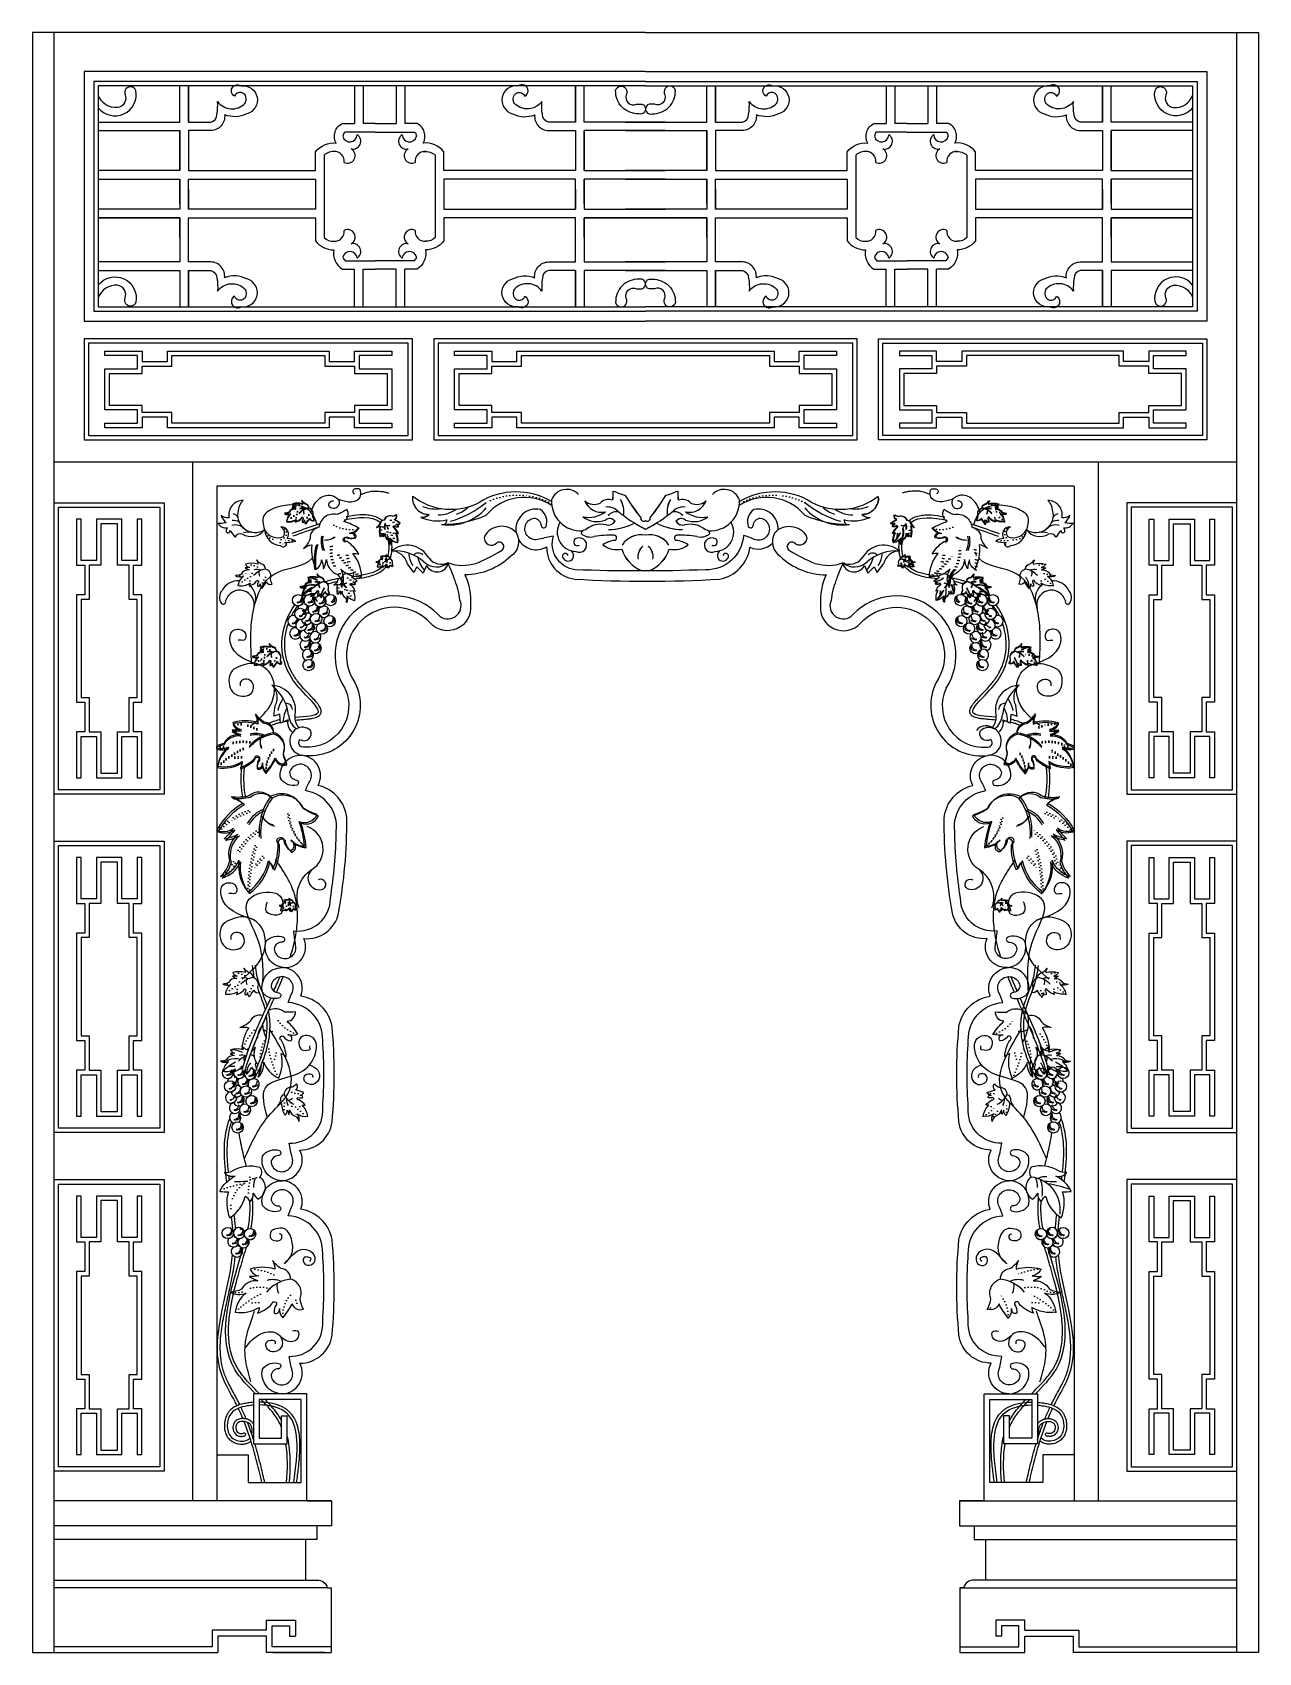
# Model space of a CAD drawing. Extents: x 4107 to 6907, y 781 to 4481.
import ezdxf

# ---------------------------------------------------------------- set-up
doc = ezdxf.new("R2010")
doc.units = 0
doc.header["$LTSCALE"] = 60
doc.header["$MEASUREMENT"] = 0
doc.linetypes.add('DOT2', pattern=[0.125, 0, -0.125])
for name, color, linetype in [('3', 3, 'CONTINUOUS'), ('4', 4, 'CONTINUOUS'), ('7', 7, 'CONTINUOUS')]:
    doc.layers.add(name, color=color, linetype=linetype)

msp = doc.modelspace()

# ---------------------------------------------------------------- hatches: boundary and pattern name
at = {"layer": '3'}
h = msp.add_hatch(dxfattribs=at)
h.set_pattern_fill('ANGLE', color=256, scale=1.305361, style=0)
h.set_pattern_definition([(360, (3246.438, 2759.867), (4e-15, 9.11795), [6.631235, -2.486713]), (90, (3246.438, 2759.867), (-9.11795, 5e-15), [6.631235, -2.486713])])
h.paths.add_polyline_path([(4713.9, 3178.5, 1), (4711.4, 3178.5, 1)])
h = msp.add_hatch(dxfattribs=at)
h.set_pattern_fill('ANGLE', color=256, scale=1.305361, style=0)
h.set_pattern_definition([(360, (3251.9555, 2728.7465), (4e-15, 9.11795), [6.631235, -2.486713]), (90, (3251.9555, 2728.7465), (-9.11795, 5e-15), [6.631235, -2.486713])])
h.paths.add_polyline_path([(4719.4, 3147.4, 1), (4716.9, 3147.4, 1)])
h = msp.add_hatch(dxfattribs=at)
h.set_pattern_fill('ANGLE', color=256, scale=1.305361, style=0)
h.set_pattern_definition([(360, (3259.1615, 2740.92), (4e-15, 9.11795), [6.631235, -2.486713]), (90, (3259.1615, 2740.92), (-9.11795, 5e-15), [6.631235, -2.486713])])
h.paths.add_polyline_path([(4726.6, 3159.5, 1), (4724.1, 3159.5, 1)])
h = msp.add_hatch(dxfattribs=at)
h.set_pattern_fill('ANGLE', color=256, scale=1.305361, style=0)
h.set_pattern_definition([(360, (3272.183, 2759.867), (4e-15, 9.11795), [6.631235, -2.486713]), (90, (3272.183, 2759.867), (-9.11795, 5e-15), [6.631235, -2.486713])])
h.paths.add_polyline_path([(4739.6, 3178.5, 1), (4737.1, 3178.5, 1)])
h = msp.add_hatch(dxfattribs=at)
h.set_pattern_fill('ANGLE', color=256, scale=1.305361, style=0)
h.set_pattern_definition([(360, (3282.214, 2738.926), (4e-15, 9.11795), [6.631235, -2.486713]), (90, (3282.214, 2738.926), (-9.11795, 5e-15), [6.631235, -2.486713])])
h.paths.add_polyline_path([(4749.7, 3157.5, 1), (4747.2, 3157.5, 1)])
h = msp.add_hatch(dxfattribs=at)
h.set_pattern_fill('ANGLE', color=256, scale=1.305361, style=0)
h.set_pattern_definition([(360, (3297.213, 2757.573), (4e-15, 9.11795), [6.631235, -2.486713]), (90, (3297.213, 2757.573), (-9.11795, 5e-15), [6.631235, -2.486713])])
h.paths.add_polyline_path([(4764.7, 3176.2, 1), (4762.2, 3176.2, 1)])
h = msp.add_hatch(dxfattribs=at)
h.set_pattern_fill('ANGLE', color=256, scale=1.305361, style=0)
h.set_pattern_definition([(360, (3305.538, 2733.724), (4e-15, 9.11795), [6.631235, -2.486713]), (90, (3305.538, 2733.724), (-9.11795, 5e-15), [6.631235, -2.486713])])
h.paths.add_polyline_path([(4773, 3152.3, 1), (4770.5, 3152.3, 1)])
h = msp.add_hatch(dxfattribs=at)
h.set_pattern_fill('ANGLE', color=256, scale=1.305361, style=0)
h.set_pattern_definition([(180, (7707.795, 2733.724), (4e-15, 9.11795), [6.631235, -2.486713]), (90, (7707.795, 2733.724), (9.11795, -4e-15), [6.631235, -2.486713])])
h.paths.add_polyline_path([(6242.9, 3152.3, 1), (6240.3, 3152.3, 1)])
h = msp.add_hatch(dxfattribs=at)
h.set_pattern_fill('ANGLE', color=256, scale=1.305361, style=0)
h.set_pattern_definition([(180, (7716.121, 2757.573), (4e-15, 9.11795), [6.631235, -2.486713]), (90, (7716.121, 2757.573), (9.11795, -4e-15), [6.631235, -2.486713])])
h.paths.add_polyline_path([(6251.2, 3176.2, 1), (6248.7, 3176.2, 1)])
h = msp.add_hatch(dxfattribs=at)
h.set_pattern_fill('ANGLE', color=256, scale=1.305361, style=0)
h.set_pattern_definition([(180, (7731.119, 2738.926), (4e-15, 9.11795), [6.631235, -2.486713]), (90, (7731.119, 2738.926), (9.11795, -4e-15), [6.631235, -2.486713])])
h.paths.add_polyline_path([(6266.2, 3157.5, 1), (6263.7, 3157.5, 1)])
h = msp.add_hatch(dxfattribs=at)
h.set_pattern_fill('ANGLE', color=256, scale=1.305361, style=0)
h.set_pattern_definition([(180, (7741.15, 2759.867), (4e-15, 9.11795), [6.631235, -2.486713]), (90, (7741.15, 2759.867), (9.11795, -4e-15), [6.631235, -2.486713])])
h.paths.add_polyline_path([(6276.2, 3178.5, 1), (6273.7, 3178.5, 1)])
h = msp.add_hatch(dxfattribs=at)
h.set_pattern_fill('ANGLE', color=256, scale=1.305361, style=0)
h.set_pattern_definition([(180, (7754.172, 2740.92), (4e-15, 9.11795), [6.631235, -2.486713]), (90, (7754.172, 2740.92), (9.11795, -4e-15), [6.631235, -2.486713])])
h.paths.add_polyline_path([(6289.2, 3159.5, 1), (6286.7, 3159.5, 1)])
h = msp.add_hatch(dxfattribs=at)
h.set_pattern_fill('ANGLE', color=256, scale=1.305361, style=0)
h.set_pattern_definition([(180, (7761.378, 2728.7465), (4e-15, 9.11795), [6.631235, -2.486713]), (90, (7761.378, 2728.7465), (9.11795, -4e-15), [6.631235, -2.486713])])
h.paths.add_polyline_path([(6296.4, 3147.4, 1), (6293.9, 3147.4, 1)])
h = msp.add_hatch(dxfattribs=at)
h.set_pattern_fill('ANGLE', color=256, scale=1.305361, style=0)
h.set_pattern_definition([(180, (7766.895, 2759.867), (4e-15, 9.11795), [6.631235, -2.486713]), (90, (7766.895, 2759.867), (9.11795, -4e-15), [6.631235, -2.486713])])
h.paths.add_polyline_path([(6302, 3178.5, 1), (6299.4, 3178.5, 1)])
h = msp.add_hatch(dxfattribs=at)
h.set_pattern_fill('ANGLE', color=256, scale=1.305361, style=0)
h.set_pattern_definition([(360, (3236.041, 2712.409), (4e-15, 9.11795), [6.631235, -2.486713]), (90, (3236.041, 2712.409), (-9.11795, 5e-15), [6.631235, -2.486713])])
h.paths.add_polyline_path([(4703.5, 3131, 1.000002), (4701, 3131, 1.000002)])
h = msp.add_hatch(dxfattribs=at)
h.set_pattern_fill('ANGLE', color=256, scale=1.305361, style=0)
h.set_pattern_definition([(360, (3254.25, 2703.2065), (4e-15, 9.11795), [6.631235, -2.486713]), (90, (3254.25, 2703.2065), (-9.11795, 5e-15), [6.631235, -2.486713])])
h.paths.add_polyline_path([(4721.7, 3121.8, 1), (4719.2, 3121.8, 1)])
h = msp.add_hatch(dxfattribs=at)
h.set_pattern_fill('ANGLE', color=256, scale=1.305361, style=0)
h.set_pattern_definition([(360, (3267.002, 2717.837), (4e-15, 9.11795), [6.631235, -2.486713]), (90, (3267.002, 2717.837), (-9.11795, 5e-15), [6.631235, -2.486713])])
h.paths.add_polyline_path([(4734.4, 3136.5, 1), (4731.9, 3136.5, 1)])
h = msp.add_hatch(dxfattribs=at)
h.set_pattern_fill('ANGLE', color=256, scale=1.305361, style=0)
h.set_pattern_definition([(360, (3271.273, 2697.061), (4e-15, 9.11795), [6.631235, -2.486713]), (90, (3271.273, 2697.061), (-9.11795, 5e-15), [6.631235, -2.486713])])
h.paths.add_polyline_path([(4738.7, 3115.7, 1), (4736.2, 3115.7, 1)])
h = msp.add_hatch(dxfattribs=at)
h.set_pattern_fill('ANGLE', color=256, scale=1.305361, style=0)
h.set_pattern_definition([(360, (3287.924, 2717.062), (4e-15, 9.11795), [6.631235, -2.486713]), (90, (3287.924, 2717.062), (-9.11795, 5e-15), [6.631235, -2.486713])])
h.paths.add_polyline_path([(4755.4, 3135.7, 1), (4752.9, 3135.7, 1)])
h = msp.add_hatch(dxfattribs=at)
h.set_pattern_fill('ANGLE', color=256, scale=1.305361, style=0)
h.set_pattern_definition([(360, (3300.98, 2695.263), (4e-15, 9.11795), [6.631235, -2.486713]), (90, (3300.98, 2695.263), (-9.11795, 5e-15), [6.631235, -2.486713])])
h.paths.add_polyline_path([(4768.4, 3113.9, 1), (4765.9, 3113.9, 1)])
h = msp.add_hatch(dxfattribs=at)
h.set_pattern_fill('ANGLE', color=256, scale=1.305361, style=0)
h.set_pattern_definition([(360, (3318.617, 2712.258), (4e-15, 9.11795), [6.631235, -2.486713]), (90, (3318.617, 2712.258), (-9.11795, 5e-15), [6.631235, -2.486713])])
h.paths.add_polyline_path([(4786.1, 3130.9, 1), (4783.6, 3130.9, 1)])
h = msp.add_hatch(dxfattribs=at)
h.set_pattern_fill('ANGLE', color=256, scale=1.305361, style=0)
h.set_pattern_definition([(180, (7694.716, 2712.258), (4e-15, 9.11795), [6.631235, -2.486713]), (90, (7694.716, 2712.258), (9.11795, -4e-15), [6.631235, -2.486713])])
h.paths.add_polyline_path([(6229.8, 3130.9, 1), (6227.3, 3130.9, 1)])
h = msp.add_hatch(dxfattribs=at)
h.set_pattern_fill('ANGLE', color=256, scale=1.305361, style=0)
h.set_pattern_definition([(180, (7712.353, 2695.263), (4e-15, 9.11795), [6.631235, -2.486713]), (90, (7712.353, 2695.263), (9.11795, -4e-15), [6.631235, -2.486713])])
h.paths.add_polyline_path([(6247.4, 3113.9, 1), (6244.9, 3113.9, 1)])
h = msp.add_hatch(dxfattribs=at)
h.set_pattern_fill('ANGLE', color=256, scale=1.305361, style=0)
h.set_pattern_definition([(180, (7725.41, 2717.062), (4e-15, 9.11795), [6.631235, -2.486713]), (90, (7725.41, 2717.062), (9.11795, -4e-15), [6.631235, -2.486713])])
h.paths.add_polyline_path([(6260.5, 3135.7, 1), (6258, 3135.7, 1)])
h = msp.add_hatch(dxfattribs=at)
h.set_pattern_fill('ANGLE', color=256, scale=1.305361, style=0)
h.set_pattern_definition([(180, (7742.06, 2697.061), (4e-15, 9.11795), [6.631235, -2.486713]), (90, (7742.06, 2697.061), (9.11795, -4e-15), [6.631235, -2.486713])])
h.paths.add_polyline_path([(6277.1, 3115.7, 1), (6274.6, 3115.7, 1)])
h = msp.add_hatch(dxfattribs=at)
h.set_pattern_fill('ANGLE', color=256, scale=1.305361, style=0)
h.set_pattern_definition([(180, (7746.331, 2717.837), (4e-15, 9.11795), [6.631235, -2.486713]), (90, (7746.331, 2717.837), (9.11795, -4e-15), [6.631235, -2.486713])])
h.paths.add_polyline_path([(6281.4, 3136.5, 1), (6278.9, 3136.5, 1)])
h = msp.add_hatch(dxfattribs=at)
h.set_pattern_fill('ANGLE', color=256, scale=1.305361, style=0)
h.set_pattern_definition([(180, (7759.083, 2703.2065), (4e-15, 9.11795), [6.631235, -2.486713]), (90, (7759.083, 2703.2065), (9.11795, -4e-15), [6.631235, -2.486713])])
h.paths.add_polyline_path([(6294.1, 3121.8, 1), (6291.6, 3121.8, 1)])
h = msp.add_hatch(dxfattribs=at)
h.set_pattern_fill('ANGLE', color=256, scale=1.305361, style=0)
h.set_pattern_definition([(180, (7777.292, 2712.409), (4e-15, 9.11795), [6.631235, -2.486713]), (90, (7777.292, 2712.409), (9.11795, -4e-15), [6.631235, -2.486713])])
h.paths.add_polyline_path([(6312.3, 3131, 1), (6309.8, 3131, 1)])
h = msp.add_hatch(dxfattribs=at)
h.set_pattern_fill('ANGLE', color=256, scale=1.305361, style=0)
h.set_pattern_definition([(360, (3240.235, 2684.312), (4e-15, 9.11795), [6.631235, -2.486713]), (90, (3240.235, 2684.312), (-9.11795, 5e-15), [6.631235, -2.486713])])
h.paths.add_polyline_path([(4707.7, 3102.9, 1), (4705.2, 3102.9, 1)])
h = msp.add_hatch(dxfattribs=at)
h.set_pattern_fill('ANGLE', color=256, scale=1.305361, style=0)
h.set_pattern_definition([(360, (3263.149, 2679.707), (4e-15, 9.11795), [6.631235, -2.486713]), (90, (3263.149, 2679.707), (-9.11795, 5e-15), [6.631235, -2.486713])])
h.paths.add_polyline_path([(4730.6, 3098.3, 1), (4728.1, 3098.3, 1)])
h = msp.add_hatch(dxfattribs=at)
h.set_pattern_fill('ANGLE', color=256, scale=1.305361, style=0)
h.set_pattern_definition([(360, (3263.671, 2657.849), (4e-15, 9.11795), [6.631235, -2.486713]), (90, (3263.671, 2657.849), (-9.11795, 5e-15), [6.631235, -2.486713])])
h.paths.add_polyline_path([(4731.1, 3076.5, 1), (4728.6, 3076.5, 1)])
h = msp.add_hatch(dxfattribs=at)
h.set_pattern_fill('ANGLE', color=256, scale=1.305361, style=0)
h.set_pattern_definition([(360, (3285.998, 2675.5815), (4e-15, 9.11795), [6.631235, -2.486713]), (90, (3285.998, 2675.5815), (-9.11795, 5e-15), [6.631235, -2.486713])])
h.paths.add_polyline_path([(4753.4, 3094.2, 1), (4750.9, 3094.2, 1)])
h = msp.add_hatch(dxfattribs=at)
h.set_pattern_fill('ANGLE', color=256, scale=1.305361, style=0)
h.set_pattern_definition([(180, (7727.335, 2675.5815), (4e-15, 9.11795), [6.631235, -2.486713]), (90, (7727.335, 2675.5815), (9.11795, -4e-15), [6.631235, -2.486713])])
h.paths.add_polyline_path([(6262.4, 3094.2, 1), (6259.9, 3094.2, 1)])
h = msp.add_hatch(dxfattribs=at)
h.set_pattern_fill('ANGLE', color=256, scale=1.305361, style=0)
h.set_pattern_definition([(180, (7749.662, 2657.849), (4e-15, 9.11795), [6.631235, -2.486713]), (90, (7749.662, 2657.849), (9.11795, -4e-15), [6.631235, -2.486713])])
h.paths.add_polyline_path([(6284.7, 3076.5, 1), (6282.2, 3076.5, 1)])
h = msp.add_hatch(dxfattribs=at)
h.set_pattern_fill('ANGLE', color=256, scale=1.305361, style=0)
h.set_pattern_definition([(180, (7750.184, 2679.707), (4e-15, 9.11795), [6.631235, -2.486713]), (90, (7750.184, 2679.707), (9.11795, -4e-15), [6.631235, -2.486713])])
h.paths.add_polyline_path([(6285.2, 3098.3, 1), (6282.7, 3098.3, 1)])
h = msp.add_hatch(dxfattribs=at)
h.set_pattern_fill('ANGLE', color=256, scale=1.305361, style=0)
h.set_pattern_definition([(180, (7773.099, 2684.312), (4e-15, 9.11795), [6.631235, -2.486713]), (90, (7773.099, 2684.312), (9.11795, -4e-15), [6.631235, -2.486713])])
h.paths.add_polyline_path([(6308.2, 3102.9, 1), (6305.7, 3102.9, 1)])
h = msp.add_hatch(dxfattribs=at)
h.set_pattern_fill('ANGLE', color=256, scale=1.305361, style=0)
h.set_pattern_definition([(360, (3269.029, 2635.32), (4e-15, 9.11795), [6.631235, -2.486713]), (90, (3269.029, 2635.32), (-9.11795, 5e-15), [6.631235, -2.486713])])
h.paths.add_polyline_path([(4736.5, 3053.9, 1), (4734, 3053.9, 1)])
h = msp.add_hatch(dxfattribs=at)
h.set_pattern_fill('ANGLE', color=256, scale=1.305361, style=0)
h.set_pattern_definition([(360, (3286.11, 2650.49), (4e-15, 9.11795), [6.631235, -2.486713]), (90, (3286.11, 2650.49), (-9.11795, 5e-15), [6.631235, -2.486713])])
h.paths.add_polyline_path([(4753.6, 3069.1, 1), (4751.1, 3069.1, 1)])
h = msp.add_hatch(dxfattribs=at)
h.set_pattern_fill('ANGLE', color=256, scale=1.305361, style=0)
h.set_pattern_definition([(180, (7727.223, 2650.49), (4e-15, 9.11795), [6.631235, -2.486713]), (90, (7727.223, 2650.49), (9.11795, -4e-15), [6.631235, -2.486713])])
h.paths.add_polyline_path([(6262.3, 3069.1, 1), (6259.8, 3069.1, 1)])
h = msp.add_hatch(dxfattribs=at)
h.set_pattern_fill('ANGLE', color=256, scale=1.305361, style=0)
h.set_pattern_definition([(180, (7744.305, 2635.32), (4e-15, 9.11795), [6.631235, -2.486713]), (90, (7744.305, 2635.32), (9.11795, -4e-15), [6.631235, -2.486713])])
h.paths.add_polyline_path([(6279.4, 3053.9, 1), (6276.9, 3053.9, 1)])
h = msp.add_hatch(dxfattribs=at)
h.set_pattern_fill('ANGLE', color=256, scale=1.305361, style=0)
h.set_pattern_definition([(360, (3270.515, 2611.954), (4e-15, 9.11795), [6.631235, -2.486713]), (90, (3270.515, 2611.954), (-9.11795, 5e-15), [6.631235, -2.486713])])
h.paths.add_polyline_path([(4738, 3030.6, 1), (4735.5, 3030.6, 1)])
h = msp.add_hatch(dxfattribs=at)
h.set_pattern_fill('ANGLE', color=256, scale=1.305361, style=0)
h.set_pattern_definition([(180, (7742.818, 2611.954), (4e-15, 9.11795), [6.631235, -2.486713]), (90, (7742.818, 2611.954), (9.11795, -4e-15), [6.631235, -2.486713])])
h.paths.add_polyline_path([(6277.9, 3030.6, 1), (6275.4, 3030.6, 1)])
h = msp.add_hatch(dxfattribs=at)
h.set_pattern_fill('ANGLE', color=256, scale=1.305361, style=0)
h.set_pattern_definition([(360, (3085.91, 1680.747), (4e-15, 9.11795), [6.631235, -2.486713]), (90, (3085.91, 1680.747), (-9.11795, 5e-15), [6.631235, -2.486713])])
h.paths.add_polyline_path([(4553.4, 2099.4, 1), (4550.9, 2099.4, 1)])
h = msp.add_hatch(dxfattribs=at)
h.set_pattern_fill('ANGLE', color=256, scale=1.305361, style=0)
h.set_pattern_definition([(360, (3098.633, 1661.8), (4e-15, 9.11795), [6.631235, -2.486713]), (90, (3098.633, 1661.8), (-9.11795, 5e-15), [6.631235, -2.486713])])
h.paths.add_polyline_path([(4566.1, 2080.4, 1), (4563.6, 2080.4, 1)])
h = msp.add_hatch(dxfattribs=at)
h.set_pattern_fill('ANGLE', color=256, scale=1.305361, style=0)
h.set_pattern_definition([(360, (3111.655, 1680.747), (4e-15, 9.11795), [6.631235, -2.486713]), (90, (3111.655, 1680.747), (-9.11795, 5e-15), [6.631235, -2.486713])])
h.paths.add_polyline_path([(4579.1, 2099.4, 1), (4576.6, 2099.4, 1)])
h = msp.add_hatch(dxfattribs=at)
h.set_pattern_fill('ANGLE', color=256, scale=1.305361, style=0)
h.set_pattern_definition([(360, (3121.686, 1659.806), (4e-15, 9.11795), [6.631235, -2.486713]), (90, (3121.686, 1659.806), (-9.11795, 5e-15), [6.631235, -2.486713])])
h.paths.add_polyline_path([(4589.1, 2078.4, 1), (4586.6, 2078.4, 1)])
h = msp.add_hatch(dxfattribs=at)
h.set_pattern_fill('ANGLE', color=256, scale=1.305361, style=0)
h.set_pattern_definition([(360, (3136.684, 1678.453), (4e-15, 9.11795), [6.631235, -2.486713]), (90, (3136.684, 1678.453), (-9.11795, 5e-15), [6.631235, -2.486713])])
h.paths.add_polyline_path([(4604.1, 2097.1, 1), (4601.6, 2097.1, 1)])
h = msp.add_hatch(dxfattribs=at)
h.set_pattern_fill('ANGLE', color=256, scale=1.305361, style=0)
h.set_pattern_definition([(360, (3145.01, 1654.605), (4e-15, 9.11795), [6.631235, -2.486713]), (90, (3145.01, 1654.605), (-9.11795, 5e-15), [6.631235, -2.486713])])
h.paths.add_polyline_path([(4612.5, 2073.2, 1), (4610, 2073.2, 1)])
h = msp.add_hatch(dxfattribs=at)
h.set_pattern_fill('ANGLE', color=256, scale=1.305361, style=0)
h.set_pattern_definition([(180, (7868.323, 1654.605), (4e-15, 9.11795), [6.631235, -2.486713]), (90, (7868.323, 1654.605), (9.11795, -4e-15), [6.631235, -2.486713])])
h.paths.add_polyline_path([(6403.4, 2073.2, 1), (6400.9, 2073.2, 1)])
h = msp.add_hatch(dxfattribs=at)
h.set_pattern_fill('ANGLE', color=256, scale=1.305361, style=0)
h.set_pattern_definition([(180, (7876.649, 1678.453), (4e-15, 9.11795), [6.631235, -2.486713]), (90, (7876.649, 1678.453), (9.11795, -4e-15), [6.631235, -2.486713])])
h.paths.add_polyline_path([(6411.7, 2097.1, 1), (6409.2, 2097.1, 1)])
h = msp.add_hatch(dxfattribs=at)
h.set_pattern_fill('ANGLE', color=256, scale=1.305361, style=0)
h.set_pattern_definition([(180, (7891.647, 1659.806), (4e-15, 9.11795), [6.631235, -2.486713]), (90, (7891.647, 1659.806), (9.11795, -4e-15), [6.631235, -2.486713])])
h.paths.add_polyline_path([(6426.7, 2078.4, 1), (6424.2, 2078.4, 1)])
h = msp.add_hatch(dxfattribs=at)
h.set_pattern_fill('ANGLE', color=256, scale=1.305361, style=0)
h.set_pattern_definition([(180, (7901.678, 1680.747), (4e-15, 9.11795), [6.631235, -2.486713]), (90, (7901.678, 1680.747), (9.11795, -4e-15), [6.631235, -2.486713])])
h.paths.add_polyline_path([(6436.7, 2099.4, 1), (6434.2, 2099.4, 1)])
h = msp.add_hatch(dxfattribs=at)
h.set_pattern_fill('ANGLE', color=256, scale=1.305361, style=0)
h.set_pattern_definition([(180, (7914.7, 1661.8), (4e-15, 9.11795), [6.631235, -2.486713]), (90, (7914.7, 1661.8), (9.11795, -4e-15), [6.631235, -2.486713])])
h.paths.add_polyline_path([(6449.8, 2080.4, 1), (6447.3, 2080.4, 1)])
h = msp.add_hatch(dxfattribs=at)
h.set_pattern_fill('ANGLE', color=256, scale=1.305361, style=0)
h.set_pattern_definition([(180, (7927.4235, 1680.747), (4e-15, 9.11795), [6.631235, -2.486713]), (90, (7927.4235, 1680.747), (9.11795, -4e-15), [6.631235, -2.486713])])
h.paths.add_polyline_path([(6462.5, 2099.4, 1), (6460, 2099.4, 1)])
h = msp.add_hatch(dxfattribs=at)
h.set_pattern_fill('ANGLE', color=256, scale=1.305361, style=0)
h.set_pattern_definition([(360, (3091.427, 1649.627), (4e-15, 9.11795), [6.631235, -2.486713]), (90, (3091.427, 1649.627), (-9.11795, 5e-15), [6.631235, -2.486713])])
h.paths.add_polyline_path([(4558.9, 2068.2, 1), (4556.4, 2068.2, 1)])
h = msp.add_hatch(dxfattribs=at)
h.set_pattern_fill('ANGLE', color=256, scale=1.305361, style=0)
h.set_pattern_definition([(360, (3093.722, 1624.087), (4e-15, 9.11795), [6.631235, -2.486713]), (90, (3093.722, 1624.087), (-9.11795, 5e-15), [6.631235, -2.486713])])
h.paths.add_polyline_path([(4561.2, 2042.7, 1), (4558.7, 2042.7, 1)])
h = msp.add_hatch(dxfattribs=at)
h.set_pattern_fill('ANGLE', color=256, scale=1.305361, style=0)
h.set_pattern_definition([(360, (3106.474, 1638.718), (4e-15, 9.11795), [6.631235, -2.486713]), (90, (3106.474, 1638.718), (-9.11795, 5e-15), [6.631235, -2.486713])])
h.paths.add_polyline_path([(4573.9, 2057.3, 1), (4571.4, 2057.3, 1)])
h = msp.add_hatch(dxfattribs=at)
h.set_pattern_fill('ANGLE', color=256, scale=1.305361, style=0)
h.set_pattern_definition([(360, (3110.745, 1617.941), (4e-15, 9.11795), [6.631235, -2.486713]), (90, (3110.745, 1617.941), (-9.11795, 5e-15), [6.631235, -2.486713])])
h.paths.add_polyline_path([(4578.2, 2036.6, 1), (4575.7, 2036.6, 1)])
h = msp.add_hatch(dxfattribs=at)
h.set_pattern_fill('ANGLE', color=256, scale=1.305361, style=0)
h.set_pattern_definition([(360, (3127.396, 1637.9425), (4e-15, 9.11795), [6.631235, -2.486713]), (90, (3127.396, 1637.9425), (-9.11795, 5e-15), [6.631235, -2.486713])])
h.paths.add_polyline_path([(4594.8, 2056.6, 1), (4592.3, 2056.6, 1)])
h = msp.add_hatch(dxfattribs=at)
h.set_pattern_fill('ANGLE', color=256, scale=1.305361, style=0)
h.set_pattern_definition([(360, (3140.452, 1616.143), (4e-15, 9.11795), [6.631235, -2.486713]), (90, (3140.452, 1616.143), (-9.11795, 5e-15), [6.631235, -2.486713])])
h.paths.add_polyline_path([(4607.9, 2034.8, 1), (4605.4, 2034.8, 1)])
h = msp.add_hatch(dxfattribs=at)
h.set_pattern_fill('ANGLE', color=256, scale=1.305361, style=0)
h.set_pattern_definition([(180, (7872.881, 1616.143), (4e-15, 9.11795), [6.631235, -2.486713]), (90, (7872.881, 1616.143), (9.11795, -4e-15), [6.631235, -2.486713])])
h.paths.add_polyline_path([(6407.9, 2034.8, 1), (6405.4, 2034.8, 1)])
h = msp.add_hatch(dxfattribs=at)
h.set_pattern_fill('ANGLE', color=256, scale=1.305361, style=0)
h.set_pattern_definition([(180, (7885.938, 1637.9425), (4e-15, 9.11795), [6.631235, -2.486713]), (90, (7885.938, 1637.9425), (9.11795, -4e-15), [6.631235, -2.486713])])
h.paths.add_polyline_path([(6421, 2056.6, 1), (6418.5, 2056.6, 1)])
h = msp.add_hatch(dxfattribs=at)
h.set_pattern_fill('ANGLE', color=256, scale=1.305361, style=0)
h.set_pattern_definition([(180, (7902.588, 1617.941), (4e-15, 9.11795), [6.631235, -2.486713]), (90, (7902.588, 1617.941), (9.11795, -4e-15), [6.631235, -2.486713])])
h.paths.add_polyline_path([(6437.6, 2036.6, 1), (6435.1, 2036.6, 1)])
h = msp.add_hatch(dxfattribs=at)
h.set_pattern_fill('ANGLE', color=256, scale=1.305361, style=0)
h.set_pattern_definition([(180, (7906.859, 1638.718), (4e-15, 9.11795), [6.631235, -2.486713]), (90, (7906.859, 1638.718), (9.11795, -4e-15), [6.631235, -2.486713])])
h.paths.add_polyline_path([(6441.9, 2057.3, 1), (6439.4, 2057.3, 1)])
h = msp.add_hatch(dxfattribs=at)
h.set_pattern_fill('ANGLE', color=256, scale=1.305361, style=0)
h.set_pattern_definition([(180, (7919.6115, 1624.087), (4e-15, 9.11795), [6.631235, -2.486713]), (90, (7919.6115, 1624.087), (9.11795, -4e-15), [6.631235, -2.486713])])
h.paths.add_polyline_path([(6454.7, 2042.7, 1), (6452.2, 2042.7, 1)])
h = msp.add_hatch(dxfattribs=at)
h.set_pattern_fill('ANGLE', color=256, scale=1.305361, style=0)
h.set_pattern_definition([(180, (7921.906, 1649.627), (4e-15, 9.11795), [6.631235, -2.486713]), (90, (7921.906, 1649.627), (9.11795, -4e-15), [6.631235, -2.486713])])
h.paths.add_polyline_path([(6457, 2068.2, 1), (6454.5, 2068.2, 1)])
h = msp.add_hatch(dxfattribs=at)
h.set_pattern_fill('ANGLE', color=256, scale=1.305361, style=0)
h.set_pattern_definition([(360, (3102.621, 1600.587), (4e-15, 9.11795), [6.631235, -2.486713]), (90, (3102.621, 1600.587), (-9.11795, 5e-15), [6.631235, -2.486713])])
h.paths.add_polyline_path([(4570.1, 2019.2, 1), (4567.6, 2019.2, 1)])
h = msp.add_hatch(dxfattribs=at)
h.set_pattern_fill('ANGLE', color=256, scale=1.305361, style=0)
h.set_pattern_definition([(360, (3103.143, 1578.7295), (4e-15, 9.11795), [6.631235, -2.486713]), (90, (3103.143, 1578.7295), (-9.11795, 5e-15), [6.631235, -2.486713])])
h.paths.add_polyline_path([(4570.6, 1997.3, 1), (4568.1, 1997.3, 1)])
h = msp.add_hatch(dxfattribs=at)
h.set_pattern_fill('ANGLE', color=256, scale=1.305361, style=0)
h.set_pattern_definition([(360, (3125.47, 1596.462), (4e-15, 9.11795), [6.631235, -2.486713]), (90, (3125.47, 1596.462), (-9.11795, 5e-15), [6.631235, -2.486713])])
h.paths.add_polyline_path([(4592.9, 2015.1, 1), (4590.4, 2015.1, 1)])
h = msp.add_hatch(dxfattribs=at)
h.set_pattern_fill('ANGLE', color=256, scale=1.305361, style=0)
h.set_pattern_definition([(180, (7887.863, 1596.462), (4e-15, 9.11795), [6.631235, -2.486713]), (90, (7887.863, 1596.462), (9.11795, -4e-15), [6.631235, -2.486713])])
h.paths.add_polyline_path([(6422.9, 2015.1, 1), (6420.4, 2015.1, 1)])
h = msp.add_hatch(dxfattribs=at)
h.set_pattern_fill('ANGLE', color=256, scale=1.305361, style=0)
h.set_pattern_definition([(180, (7910.19, 1578.7295), (4e-15, 9.11795), [6.631235, -2.486713]), (90, (7910.19, 1578.7295), (9.11795, -4e-15), [6.631235, -2.486713])])
h.paths.add_polyline_path([(6445.2, 1997.3, 1), (6442.7, 1997.3, 1)])
h = msp.add_hatch(dxfattribs=at)
h.set_pattern_fill('ANGLE', color=256, scale=1.305361, style=0)
h.set_pattern_definition([(180, (7910.712, 1600.587), (4e-15, 9.11795), [6.631235, -2.486713]), (90, (7910.712, 1600.587), (9.11795, -4e-15), [6.631235, -2.486713])])
h.paths.add_polyline_path([(6445.8, 2019.2, 1), (6443.3, 2019.2, 1)])
h = msp.add_hatch(dxfattribs=at)
h.set_pattern_fill('ANGLE', color=256, scale=1.305361, style=0)
h.set_pattern_definition([(360, (3108.5, 1556.2), (4e-15, 9.11795), [6.631235, -2.486713]), (90, (3108.5, 1556.2), (-9.11795, 5e-15), [6.631235, -2.486713])])
h.paths.add_polyline_path([(4575.9, 1974.8, 1), (4573.4, 1974.8, 1)])
h = msp.add_hatch(dxfattribs=at)
h.set_pattern_fill('ANGLE', color=256, scale=1.305361, style=0)
h.set_pattern_definition([(180, (7904.833, 1556.2), (4e-15, 9.11795), [6.631235, -2.486713]), (90, (7904.833, 1556.2), (9.11795, -4e-15), [6.631235, -2.486713])])
h.paths.add_polyline_path([(6439.9, 1974.8, 1), (6437.4, 1974.8, 1)])
h = msp.add_hatch(dxfattribs=at)
h.set_pattern_fill('ANGLE', color=256, scale=1.305361, style=0)
h.set_pattern_definition([(360, (3086.149, 1314.902), (4e-15, 9.11795), [6.631235, -2.486713]), (90, (3086.149, 1314.902), (-9.11795, 5e-15), [6.631235, -2.486713])])
h.paths.add_polyline_path([(4553.6, 1733.5, 1), (4551.1, 1733.5, 1)])
h = msp.add_hatch(dxfattribs=at)
h.set_pattern_fill('ANGLE', color=256, scale=1.305361, style=0)
h.set_pattern_definition([(360, (3098.872, 1295.9545), (4e-15, 9.11795), [6.631235, -2.486713]), (90, (3098.872, 1295.9545), (-9.11795, 5e-15), [6.631235, -2.486713])])
h.paths.add_polyline_path([(4566.3, 1714.6, 1), (4563.8, 1714.6, 1)])
h = msp.add_hatch(dxfattribs=at)
h.set_pattern_fill('ANGLE', color=256, scale=1.305361, style=0)
h.set_pattern_definition([(360, (3111.894, 1314.902), (4e-15, 9.11795), [6.631235, -2.486713]), (90, (3111.894, 1314.902), (-9.11795, 5e-15), [6.631235, -2.486713])])
h.paths.add_polyline_path([(4579.3, 1733.5, 1), (4576.8, 1733.5, 1)])
h = msp.add_hatch(dxfattribs=at)
h.set_pattern_fill('ANGLE', color=256, scale=1.305361, style=0)
h.set_pattern_definition([(360, (3121.925, 1293.961), (4e-15, 9.11795), [6.631235, -2.486713]), (90, (3121.925, 1293.961), (-9.11795, 5e-15), [6.631235, -2.486713])])
h.paths.add_polyline_path([(4589.4, 1712.6, 1), (4586.9, 1712.6, 1)])
h = msp.add_hatch(dxfattribs=at)
h.set_pattern_fill('ANGLE', color=256, scale=1.305361, style=0)
h.set_pattern_definition([(360, (3136.923, 1312.608), (4e-15, 9.11795), [6.631235, -2.486713]), (90, (3136.923, 1312.608), (-9.11795, 5e-15), [6.631235, -2.486713])])
h.paths.add_polyline_path([(4604.4, 1731.2, 1), (4601.9, 1731.2, 1)])
h = msp.add_hatch(dxfattribs=at)
h.set_pattern_fill('ANGLE', color=256, scale=1.305361, style=0)
h.set_pattern_definition([(180, (7876.41, 1312.608), (4e-15, 9.11795), [6.631235, -2.486713]), (90, (7876.41, 1312.608), (9.11795, -4e-15), [6.631235, -2.486713])])
h.paths.add_polyline_path([(6411.5, 1731.2, 1), (6409, 1731.2, 1)])
h = msp.add_hatch(dxfattribs=at)
h.set_pattern_fill('ANGLE', color=256, scale=1.305361, style=0)
h.set_pattern_definition([(180, (7891.408, 1293.961), (4e-15, 9.11795), [6.631235, -2.486713]), (90, (7891.408, 1293.961), (9.11795, -4e-15), [6.631235, -2.486713])])
h.paths.add_polyline_path([(6426.5, 1712.6, 1), (6424, 1712.6, 1)])
h = msp.add_hatch(dxfattribs=at)
h.set_pattern_fill('ANGLE', color=256, scale=1.305361, style=0)
h.set_pattern_definition([(180, (7901.439, 1314.902), (4e-15, 9.11795), [6.631235, -2.486713]), (90, (7901.439, 1314.902), (9.11795, -4e-15), [6.631235, -2.486713])])
h.paths.add_polyline_path([(6436.5, 1733.5, 1), (6434, 1733.5, 1)])
h = msp.add_hatch(dxfattribs=at)
h.set_pattern_fill('ANGLE', color=256, scale=1.305361, style=0)
h.set_pattern_definition([(180, (7914.461, 1295.9545), (4e-15, 9.11795), [6.631235, -2.486713]), (90, (7914.461, 1295.9545), (9.11795, -4e-15), [6.631235, -2.486713])])
h.paths.add_polyline_path([(6449.5, 1714.6, 1), (6447, 1714.6, 1)])
h = msp.add_hatch(dxfattribs=at)
h.set_pattern_fill('ANGLE', color=256, scale=1.305361, style=0)
h.set_pattern_definition([(180, (7927.1845, 1314.902), (4e-15, 9.11795), [6.631235, -2.486713]), (90, (7927.1845, 1314.902), (9.11795, -4e-15), [6.631235, -2.486713])])
h.paths.add_polyline_path([(6462.2, 1733.5, 1), (6459.7, 1733.5, 1)])
h = msp.add_hatch(dxfattribs=at)
h.set_pattern_fill('ANGLE', color=256, scale=1.305361, style=0)
h.set_pattern_definition([(360, (3106.713, 1272.872), (4e-15, 9.11795), [6.631235, -2.486713]), (90, (3106.713, 1272.872), (-9.11795, 5e-15), [6.631235, -2.486713])])
h.paths.add_polyline_path([(4574.2, 1691.5, 1), (4571.7, 1691.5, 1)])
h = msp.add_hatch(dxfattribs=at)
h.set_pattern_fill('ANGLE', color=256, scale=1.305361, style=0)
h.set_pattern_definition([(180, (7906.62, 1272.872), (4e-15, 9.11795), [6.631235, -2.486713]), (90, (7906.62, 1272.872), (9.11795, -4e-15), [6.631235, -2.486713])])
h.paths.add_polyline_path([(6441.7, 1691.5, 1), (6439.2, 1691.5, 1)])

# ---------------------------------------------------------------- linework, layer by layer
for p, q in [((4443.3, 4275.8), (4443.3, 4358.4)), ((4462.8, 4275.7), (4462.8, 4358.4)), ((4842.4, 4358.4), (4842.4, 4272.5)), ((4842.4, 4358.4), (4842.4, 4272.5)), ((4862, 4358.4), (4862, 4272.5)), ((4862, 4358.4), (4862, 4272.5)), ((4937.3, 4358.4), (4937.3, 4272.5)), ((4937.3, 4358.4), (4937.3, 4272.5)), ((4956.9, 4358.4), (4956.9, 4272.5)), ((4956.9, 4358.4), (4956.9, 4272.5)), ((5346.8, 4275.7), (5346.8, 4358.4)), ((5366.3, 4275.8), (5366.3, 4358.4)), ((5647, 4275.8), (5647, 4358.4)), ((5666.6, 4275.7), (5666.6, 4358.4)), ((6056.4, 4358.4), (6056.4, 4272.5)), ((6056.4, 4358.4), (6056.4, 4272.5)), ((6076, 4358.4), (6076, 4272.5)), ((6076, 4358.4), (6076, 4272.5)), ((6151.3, 4358.4), (6151.3, 4272.5)), ((6151.3, 4358.4), (6151.3, 4272.5)), ((6170.9, 4358.4), (6170.9, 4272.5)), ((6170.9, 4358.4), (6170.9, 4272.5)), ((6550.5, 4275.7), (6550.5, 4358.4)), ((6570.1, 4275.8), (6570.1, 4358.4)), ((4443.3, 4165.2), (4443.3, 4256.2)), ((5366.3, 4165.2), (5366.3, 4256.2)), ((5647, 4165.2), (5647, 4256.2)), ((6570.1, 4165.2), (6570.1, 4256.2)), ((4443.3, 4089.6), (4443.3, 4145.6)), ((4462.8, 4089.6), (4462.8, 4145.6)), ((5346.8, 4089.6), (5346.8, 4145.6)), ((5366.3, 4089.6), (5366.3, 4145.6)), ((5647, 4089.6), (5647, 4145.6)), ((5666.6, 4089.6), (5666.6, 4145.6)), ((6550.5, 4089.6), (6550.5, 4145.6)), ((6570.1, 4089.6), (6570.1, 4145.6)), ((4443.3, 4122.5), (4443.3, 4076.8)), ((4462.8, 4122.5), (4462.8, 4076.8)), ((5346.8, 4122.5), (5346.8, 4076.8)), ((5366.3, 4122.5), (5366.3, 4076.8)), ((5647, 4122.5), (5647, 4076.8)), ((5666.6, 4122.5), (5666.6, 4076.8)), ((6550.5, 4122.5), (6550.5, 4076.8)), ((6570.1, 4122.5), (6570.1, 4076.8)), ((4443.3, 4057.2), (4443.3, 3956.3)), ((5366.3, 4057.2), (5366.3, 3956.3)), ((5647, 4057.2), (5647, 3956.3)), ((6570.1, 4057.2), (6570.1, 3956.3)), ((4443.3, 3936.7), (4443.3, 3853.6)), ((4462.8, 3936.7), (4462.8, 3853.6)), ((4842.4, 3853.6), (4842.4, 3939.6)), ((4842.4, 3853.6), (4842.4, 3939.6)), ((4862, 3853.6), (4862, 3939.6)), ((4862, 3853.6), (4862, 3939.6)), ((4937.3, 3853.6), (4937.3, 3939.6)), ((4937.3, 3853.6), (4937.3, 3939.6)), ((4956.9, 3853.6), (4956.9, 3939.6)), ((4956.9, 3853.6), (4956.9, 3939.6)), ((5346.8, 3936.7), (5346.8, 3853.6)), ((5366.3, 3936.7), (5366.3, 3853.6)), ((5647, 3936.7), (5647, 3853.6)), ((5666.6, 3936.7), (5666.6, 3853.6)), ((6056.4, 3853.6), (6056.4, 3939.6)), ((6056.4, 3853.6), (6056.4, 3939.6)), ((6076, 3853.6), (6076, 3939.6)), ((6076, 3853.6), (6076, 3939.6)), ((6151.3, 3853.6), (6151.3, 3939.6)), ((6151.3, 3853.6), (6151.3, 3939.6)), ((6170.9, 3853.6), (6170.9, 3939.6)), ((6170.9, 3853.6), (6170.9, 3939.6)), ((6550.5, 3936.7), (6550.5, 3853.6)), ((6570.1, 3936.7), (6570.1, 3853.6)), ((6081, 3337.1), (6080.6, 3327)), ((6082.3, 3337.1), (6081.8, 3327)), ((4977.5, 3246.9), (4963.1, 3267.2)), ((4984.6, 3259.7), (4977.5, 3246.9)), ((4999.3, 3245.9), (4984.6, 3259.7)), ((5006.6, 3263.1), (4999.3, 3245.9)), ((6006.7, 3263.1), (6014, 3245.9)), ((6014, 3245.9), (6028.7, 3259.7)), ((6028.7, 3259.7), (6035.8, 3246.9)), ((6035.8, 3246.9), (6050.2, 3267.2)), ((6106.8, 3265.8), (6112.7, 3265.5)), ((6106.8, 3265), (6112.7, 3264.8)), ((4743.8, 3205), (4733.7, 3204.6)), ((4743.8, 3203.7), (4733.7, 3203.3)), ((6179.4, 3205.3), (6178.9, 3195.2)), ((6180.6, 3205.3), (6180.2, 3195.2)), ((6269.6, 3205), (6279.7, 3204.6)), ((6269.6, 3203.7), (6279.7, 3203.3)), ((4715.5, 3180.2), (4715.9, 3178.8)), ((4721, 3149.1), (4721.4, 3147.6)), ((4728.2, 3161.3), (4728.6, 3159.8)), ((4741.2, 3180.2), (4741.6, 3178.8)), ((4751.3, 3159.3), (4751.7, 3157.8)), ((4766.3, 3177.9), (4766.7, 3176.5)), ((4774.6, 3154.1), (4775, 3152.6)), ((4789.7, 3180.7), (4790.1, 3179.2)), ((6223.6, 3180.7), (6223.2, 3179.2)), ((6238.8, 3154.1), (6238.3, 3152.6)), ((6247.1, 3177.9), (6246.7, 3176.5)), ((6262.1, 3159.3), (6261.7, 3157.8)), ((6272.1, 3180.2), (6271.7, 3178.8)), ((6285.1, 3161.3), (6284.7, 3159.8)), ((6292.3, 3149.1), (6291.9, 3147.6)), ((6297.9, 3180.2), (6297.4, 3178.8)), ((4705.1, 3132.8), (4705.5, 3131.3)), ((4736, 3138.2), (4736.5, 3136.7)), ((4740.3, 3117.4), (4740.7, 3115.9)), ((4757, 3137.4), (4757.4, 3135.9)), ((4770, 3115.6), (4770.4, 3114.1)), ((4787.7, 3132.6), (4788.1, 3131.1)), ((6225.7, 3132.6), (6225.3, 3131.1)), ((6243.3, 3115.6), (6242.9, 3114.1)), ((6256.4, 3137.4), (6256, 3135.9)), ((6273, 3117.4), (6272.6, 3115.9)), ((6277.3, 3138.2), (6276.9, 3136.7)), ((6308.2, 3132.8), (6307.8, 3131.3)), ((4709.3, 3104.7), (4709.7, 3103.2)), ((4732.2, 3100.1), (4732.6, 3098.6)), ((4732.7, 3078.2), (4733.1, 3076.7)), ((4755, 3096), (4755.4, 3094.5)), ((6258.3, 3096), (6257.9, 3094.5)), ((6280.6, 3078.2), (6280.2, 3076.7)), ((6281.1, 3100.1), (6280.7, 3098.6)), ((6304.1, 3104.7), (6303.6, 3103.2)), ((4738.1, 3055.7), (4738.5, 3054.2)), ((4755.2, 3070.9), (4755.6, 3069.4)), ((6258.2, 3070.9), (6257.8, 3069.4)), ((6275.3, 3055.7), (6274.9, 3054.2)), ((4739.6, 3032.3), (4740, 3030.8)), ((6273.8, 3032.3), (6273.4, 3030.8)), ((4658.1, 2918.7), (4661.2, 2943.3)), ((4672, 2923.3), (4658.1, 2918.7)), ((4673.5, 2903.2), (4672, 2923.3)), ((6339.8, 2903.2), (6341.4, 2923.3)), ((6341.4, 2923.3), (6355.2, 2918.7)), ((6355.2, 2918.7), (6352.2, 2943.3)), ((4690.5, 2911), (4673.5, 2903.2)), ((6322.8, 2911), (6339.8, 2903.2)), ((4568.8, 2119.2), (4556.4, 2118.6)), ((6444.5, 2119.2), (6457, 2118.6)), ((4555, 2101.1), (4555.4, 2099.6)), ((4567.7, 2082.2), (4568.1, 2080.7)), ((4580.7, 2101.1), (4581.1, 2099.6)), ((4590.7, 2080.2), (4591.1, 2078.7)), ((4605.7, 2098.8), (4606.1, 2097.3)), ((4614.1, 2075), (4614.5, 2073.5)), ((6399.3, 2075), (6398.9, 2073.5)), ((6407.6, 2098.8), (6407.2, 2097.3)), ((6422.6, 2080.2), (6422.2, 2078.7)), ((6432.6, 2101.1), (6432.2, 2099.6)), ((6445.7, 2082.2), (6445.2, 2080.7)), ((6458.4, 2101.1), (6458, 2099.6)), ((4560.5, 2070), (4560.9, 2068.5)), ((4575.5, 2059.1), (4575.9, 2057.6)), ((4579.8, 2038.3), (4580.2, 2036.8)), ((4596.4, 2058.3), (4596.8, 2056.8)), ((4609.5, 2036.5), (4609.9, 2035)), ((6403.8, 2036.5), (6403.4, 2035)), ((6416.9, 2058.3), (6416.5, 2056.8)), ((6433.5, 2038.3), (6433.1, 2036.8)), ((6437.8, 2059.1), (6437.4, 2057.6)), ((6452.9, 2070), (6452.5, 2068.5)), ((4571.7, 2021), (4572.1, 2019.5)), ((4572.2, 1999.1), (4572.6, 1997.6)), ((4594.5, 2016.8), (4594.9, 2015.3)), ((6418.8, 2016.8), (6418.4, 2015.3)), ((6441.1, 1999.1), (6440.7, 1997.6)), ((6441.7, 2021), (6441.3, 2019.5)), ((4577.5, 1976.6), (4578, 1975.1)), ((6435.8, 1976.6), (6435.4, 1975.1)), ((4555.2, 1735.3), (4555.6, 1733.8)), ((4567.9, 1716.3), (4568.3, 1714.8)), ((4580.9, 1735.3), (4581.3, 1733.8)), ((4591, 1714.3), (4591.4, 1712.8)), ((4606, 1733), (4606.4, 1731.5)), ((6407.4, 1733), (6407, 1731.5)), ((6422.4, 1714.3), (6422, 1712.8)), ((6432.4, 1735.3), (6432, 1733.8)), ((6445.4, 1716.3), (6445, 1714.8)), ((6458.1, 1735.3), (6457.7, 1733.8)), ((4575.8, 1693.2), (4576.2, 1691.8)), ((6437.6, 1693.2), (6437.2, 1691.8)), ((4156.6, 946.3), (4730.3, 946.3)), ((6856.8, 946.3), (6283.1, 946.3)), ((4694, 818.4), (4707.1, 818.4)), ((6319.3, 818.4), (6306.3, 818.4))]:
    msp.add_line(p, q, dxfattribs=at)
at = {"layer": '3', "linetype": 'DOT2'}
for p, q in [((4708.7, 3372.9), (4698.6, 3372.5)), ((4708.7, 3371.7), (4698.6, 3371.2)), ((6304.6, 3372.9), (6314.8, 3372.5)), ((6304.6, 3371.7), (6314.8, 3371.2)), ((4931.1, 3337.1), (4931.5, 3327)), ((4932.3, 3337.1), (4932.8, 3327)), ((4824, 3286.4), (4829.5, 3261.6)), ((4827.2, 3286.9), (4832.6, 3262.2)), ((4906.5, 3265.8), (4900.7, 3265.5)), ((4906.5, 3265), (4900.7, 3264.8)), ((6186.2, 3286.9), (6180.7, 3262.2)), ((6189.3, 3286.4), (6183.9, 3261.6)), ((4602.9, 3228.2), (4590.5, 3227.7)), ((6410.4, 3228.2), (6422.9, 3227.7)), ((4832.7, 3205.3), (4833.1, 3195.2)), ((4834, 3205.3), (4834.4, 3195.2)), ((4634.8, 3045.9), (4624.6, 3045.5)), ((4634.8, 3044.7), (4624.6, 3044.2)), ((6378.6, 3045.9), (6388.7, 3045.5)), ((6378.6, 3044.7), (6388.7, 3044.2)), ((4584.2, 2826.9), (4558.9, 2825.8)), ((4584.2, 2823.7), (4558.9, 2822.6)), ((6429.1, 2826.9), (6454.4, 2825.8)), ((6429.1, 2823.7), (6454.4, 2822.6)), ((4631.8, 2599.1), (4606.6, 2570.7)), ((4635.2, 2595.8), (4610, 2567.4)), ((6378.1, 2595.8), (6403.3, 2567.4)), ((6381.5, 2599.1), (6406.7, 2570.7)), ((4685.7, 2481), (4679.8, 2480.7)), ((4685.7, 2480.3), (4679.8, 2480)), ((6327.7, 2481), (6333.5, 2480.7)), ((6327.7, 2480.3), (6333.5, 2480)), ((4574.1, 2295.3), (4561.6, 2294.8)), ((6439.2, 2295.3), (6451.7, 2294.8)), ((4663.4, 2150.4), (4657.3, 2126.2)), ((6350, 2150.4), (6356.1, 2126.2)), ((4717.4, 2028), (4721.5, 2016.2)), ((6295.9, 2028), (6291.8, 2016.2)), ((4623.5, 1580.2), (4598.5, 1579.1)), ((6389.8, 1580.2), (6414.8, 1579.1))]:
    msp.add_line(p, q, dxfattribs=at)
at = {"layer": '3'}
for points in [[(5506.7, 4368.4), (4247.2, 4368.4), (4247.2, 3843.6), (5506.7, 3843.6)], [(5506.7, 4368.4), (6766.1, 4368.4), (6766.1, 3843.6), (5506.7, 3843.6)], [(4257.2, 4275.8), (4443.3, 4275.8), (4443.3, 4358.4)], [(5552.4, 4275.8), (5366.3, 4275.8), (5366.3, 4358.4)], [(5461, 4275.8), (5647, 4275.8), (5647, 4358.4)], [(6756.1, 4275.8), (6570.1, 4275.8), (6570.1, 4358.4)], [(4257.2, 4256.2), (4443.3, 4256.2), (4443.3, 4165.2), (4257.2, 4165.2)], [(4889.7, 4272.5), (4862, 4272.5)], [(4889.7, 4272.5), (4937.3, 4272.5)], [(5552.4, 4256.2), (5366.3, 4256.2), (5366.3, 4165.2), (5552.4, 4165.2)], [(5461, 4256.2), (5647, 4256.2), (5647, 4165.2), (5461, 4165.2)], [(6103.7, 4272.5), (6076, 4272.5)], [(6103.7, 4272.5), (6151.3, 4272.5)], [(6756.1, 4256.2), (6570.1, 4256.2), (6570.1, 4165.2), (6756.1, 4165.2)], [(4257.2, 4145.6), (4443.3, 4145.6), (4443.3, 4076.8), (4257.2, 4076.8)], [(4753, 4145.6), (4753, 4076.8)], [(5046.3, 4145.6), (5046.3, 4076.8)], [(5552.4, 4145.6), (5366.3, 4145.6), (5366.3, 4076.8), (5552.4, 4076.8)], [(5461, 4145.6), (5647, 4145.6), (5647, 4076.8), (5461, 4076.8)], [(5967, 4145.6), (5967, 4076.8)], [(6260.3, 4145.6), (6260.3, 4076.8)], [(6756.1, 4145.6), (6570.1, 4145.6), (6570.1, 4076.8), (6756.1, 4076.8)], [(4443.3, 4011.9), (4443.3, 4057.2), (4257.2, 4057.2)], [(4257.2, 4057.2), (4443.3, 4057.2), (4443.3, 3956.3), (4257.2, 3956.3)], [(5552.4, 4057.2), (5366.3, 4057.2), (5366.3, 3956.3), (5552.4, 3956.3)], [(5366.3, 4011.9), (5366.3, 4057.2), (5552.4, 4057.2)], [(5647, 4011.9), (5647, 4057.2), (5461, 4057.2)], [(5461, 4057.2), (5647, 4057.2), (5647, 3956.3), (5461, 3956.3)], [(6756.1, 4057.2), (6570.1, 4057.2), (6570.1, 3956.3), (6756.1, 3956.3)], [(6570.1, 4011.9), (6570.1, 4057.2), (6756.1, 4057.2)], [(4257.2, 3936.7), (4443.3, 3936.7), (4443.3, 3854.1)], [(4862, 3939.6), (4889.7, 3939.6)], [(4937.3, 3939.6), (4889.7, 3939.6)], [(5552.4, 3936.7), (5366.3, 3936.7), (5366.3, 3854.1)], [(5461, 3936.7), (5647, 3936.7), (5647, 3854.1)], [(6076, 3939.6), (6103.7, 3939.6)], [(6151.3, 3939.6), (6103.7, 3939.6)], [(6756.1, 3936.7), (6570.1, 3936.7), (6570.1, 3854.1)], [(4272.2, 3752.7), (4357, 3752.7), (4357, 3728.7), (4414.8, 3728.7), (4414.8, 3752.7), (4784.5, 3752.7), (4784.5, 3728.7), (4842.3, 3728.7), (4842.3, 3752.7), (4927.1, 3752.7), (4927.1, 3742.3), (4852.7, 3742.3), (4852.7, 3712.1), (4927.1, 3712.1), (4927.1, 3618.3), (4852.7, 3618.3), (4852.7, 3588.2), (4927.1, 3588.2), (4927.1, 3577.7), (4842.3, 3577.7), (4842.3, 3601.7), (4784.5, 3601.7), (4784.5, 3577.7), (4414.8, 3577.7), (4414.8, 3601.7), (4357, 3601.7), (4357, 3577.7), (4272.2, 3577.7), (4272.2, 3588.2), (4346.6, 3588.2), (4346.6, 3618.3), (4272.2, 3618.3), (4272.2, 3712.1), (4346.6, 3712.1), (4346.6, 3742.3), (4272.2, 3742.3), (4272.2, 3752.7)], [(4425.2, 3588.2), (4425.2, 3612.2), (4357, 3612.2), (4357, 3628.8), (4282.7, 3628.8), (4282.7, 3701.7), (4357, 3701.7), (4357, 3718.3), (4425.2, 3718.3), (4425.2, 3742.3), (4774.1, 3742.3), (4774.1, 3718.3), (4842.3, 3718.3), (4842.3, 3701.7), (4916.6, 3701.7), (4916.6, 3628.8), (4842.3, 3628.8), (4842.3, 3612.2), (4774.1, 3612.2), (4774.1, 3588.2), (4425.2, 3588.2)], [(5070.6, 3752.7), (5155.4, 3752.7), (5155.4, 3728.7), (5213.2, 3728.7), (5213.2, 3752.7), (5800.2, 3752.7), (5800.2, 3728.7), (5857.9, 3728.7), (5857.9, 3752.7), (5942.7, 3752.7), (5942.7, 3742.3), (5868.3, 3742.3), (5868.3, 3712.1), (5942.7, 3712.1), (5942.7, 3618.3), (5868.3, 3618.3), (5868.3, 3588.2), (5942.7, 3588.2), (5942.7, 3577.7), (5857.9, 3577.7), (5857.9, 3601.7), (5800.2, 3601.7), (5800.2, 3577.7), (5213.2, 3577.7), (5213.2, 3601.7), (5155.4, 3601.7), (5155.4, 3577.7), (5070.6, 3577.7), (5070.6, 3588.2), (5145, 3588.2), (5145, 3618.3), (5070.6, 3618.3), (5070.6, 3712.1), (5145, 3712.1), (5145, 3742.3), (5070.6, 3742.3), (5070.6, 3752.7)], [(5223.6, 3588.2), (5223.6, 3612.2), (5155.4, 3612.2), (5155.4, 3628.8), (5081.1, 3628.8), (5081.1, 3701.7), (5155.4, 3701.7), (5155.4, 3718.3), (5223.6, 3718.3), (5223.6, 3742.3), (5789.7, 3742.3), (5789.7, 3718.3), (5857.9, 3718.3), (5857.9, 3701.7), (5932.3, 3701.7), (5932.3, 3628.8), (5857.9, 3628.8), (5857.9, 3612.2), (5789.7, 3612.2), (5789.7, 3588.2), (5223.6, 3588.2)], [(6741.1, 3752.7), (6656.3, 3752.7), (6656.3, 3728.7), (6598.5, 3728.7), (6598.5, 3752.7), (6228.8, 3752.7), (6228.8, 3728.7), (6171.1, 3728.7), (6171.1, 3752.7), (6086.3, 3752.7), (6086.3, 3742.3), (6160.6, 3742.3), (6160.6, 3712.1), (6086.3, 3712.1), (6086.3, 3618.3), (6160.6, 3618.3), (6160.6, 3588.2), (6086.3, 3588.2), (6086.3, 3577.7), (6171.1, 3577.7), (6171.1, 3601.7), (6228.8, 3601.7), (6228.8, 3577.7), (6598.5, 3577.7), (6598.5, 3601.7), (6656.3, 3601.7), (6656.3, 3577.7), (6741.1, 3577.7), (6741.1, 3588.2), (6666.7, 3588.2), (6666.7, 3618.3), (6741.1, 3618.3), (6741.1, 3712.1), (6666.7, 3712.1), (6666.7, 3742.3), (6741.1, 3742.3), (6741.1, 3752.7)], [(6588.1, 3588.2), (6588.1, 3612.2), (6656.3, 3612.2), (6656.3, 3628.8), (6730.6, 3628.8), (6730.6, 3701.7), (6656.3, 3701.7), (6656.3, 3718.3), (6588.1, 3718.3), (6588.1, 3742.3), (6239.3, 3742.3), (6239.3, 3718.3), (6171.1, 3718.3), (6171.1, 3701.7), (6096.7, 3701.7), (6096.7, 3628.8), (6171.1, 3628.8), (6171.1, 3612.2), (6239.3, 3612.2), (6239.3, 3588.2), (6588.1, 3588.2)], [(4207.4, 3368.6), (4207.4, 3263.8), (4226.2, 3263.8), (4226.2, 3196), (4207.4, 3196), (4207.4, 2950.8), (4226.2, 2950.8), (4226.2, 2883.1), (4207.4, 2883.1), (4207.4, 2778.3), (4217.9, 2778.3), (4217.9, 2872.6), (4252.7, 2872.6), (4252.7, 2778.3), (4311.2, 2778.3), (4311.2, 2872.6), (4346.1, 2872.6), (4346.1, 2778.3), (4356.5, 2778.3), (4356.5, 2883.1), (4337.8, 2883.1), (4337.8, 2950.8), (4356.5, 2950.8), (4356.5, 3196), (4337.8, 3196), (4337.8, 3263.8), (4356.5, 3263.8), (4356.5, 3368.6), (4346.1, 3368.6), (4346.1, 3274.2), (4311.2, 3274.2), (4311.2, 3368.6), (4252.7, 3368.6), (4252.7, 3274.2), (4217.9, 3274.2), (4217.9, 3368.6), (4207.4, 3368.6)], [(6805.9, 3368.6), (6805.9, 3263.8), (6787.2, 3263.8), (6787.2, 3196), (6805.9, 3196), (6805.9, 2950.8), (6787.2, 2950.8), (6787.2, 2883.1), (6805.9, 2883.1), (6805.9, 2778.3), (6795.5, 2778.3), (6795.5, 2872.6), (6760.6, 2872.6), (6760.6, 2778.3), (6702.2, 2778.3), (6702.2, 2872.6), (6667.3, 2872.6), (6667.3, 2778.3), (6656.8, 2778.3), (6656.8, 2883.1), (6675.6, 2883.1), (6675.6, 2950.8), (6656.8, 2950.8), (6656.8, 3196), (6675.6, 3196), (6675.6, 3263.8), (6656.8, 3263.8), (6656.8, 3368.6), (6667.3, 3368.6), (6667.3, 3274.2), (6702.2, 3274.2), (6702.2, 3368.6), (6760.6, 3368.6), (6760.6, 3274.2), (6795.5, 3274.2), (6795.5, 3368.6), (6805.9, 3368.6)], [(4346.1, 3185.6), (4327.3, 3185.6), (4327.3, 3263.8), (4300.7, 3263.8), (4300.7, 3358.1), (4263.2, 3358.1), (4263.2, 3263.8), (4236.6, 3263.8), (4236.6, 3185.6), (4217.9, 3185.6), (4217.9, 2961.3), (4236.6, 2961.3), (4236.6, 2883.1), (4263.2, 2883.1), (4263.2, 2788.7), (4300.7, 2788.7), (4300.7, 2883.1), (4327.3, 2883.1), (4327.3, 2961.3), (4346.1, 2961.3), (4346.1, 3185.6)], [(6667.3, 3185.6), (6686, 3185.6), (6686, 3263.8), (6712.6, 3263.8), (6712.6, 3358.1), (6750.1, 3358.1), (6750.1, 3263.8), (6776.7, 3263.8), (6776.7, 3185.6), (6795.5, 3185.6), (6795.5, 2961.3), (6776.7, 2961.3), (6776.7, 2883.1), (6750.1, 2883.1), (6750.1, 2788.7), (6712.6, 2788.7), (6712.6, 2883.1), (6686, 2883.1), (6686, 2961.3), (6667.3, 2961.3), (6667.3, 3185.6)], [(4207.4, 2596.2), (4207.4, 2491.4), (4226.2, 2491.4), (4226.2, 2423.7), (4207.4, 2423.7), (4207.4, 2178.4), (4226.2, 2178.4), (4226.2, 2110.7), (4207.4, 2110.7), (4207.4, 2005.9), (4217.9, 2005.9), (4217.9, 2100.2), (4252.7, 2100.2), (4252.7, 2005.9), (4311.2, 2005.9), (4311.2, 2100.2), (4346.1, 2100.2), (4346.1, 2005.9), (4356.5, 2005.9), (4356.5, 2110.7), (4337.8, 2110.7), (4337.8, 2178.4), (4356.5, 2178.4), (4356.5, 2423.7), (4337.8, 2423.7), (4337.8, 2491.4), (4356.5, 2491.4), (4356.5, 2596.2), (4346.1, 2596.2), (4346.1, 2501.8), (4311.2, 2501.8), (4311.2, 2596.2), (4252.7, 2596.2), (4252.7, 2501.8), (4217.9, 2501.8), (4217.9, 2596.2), (4207.4, 2596.2)], [(6805.9, 2596.2), (6805.9, 2491.4), (6787.2, 2491.4), (6787.2, 2423.7), (6805.9, 2423.7), (6805.9, 2178.4), (6787.2, 2178.4), (6787.2, 2110.7), (6805.9, 2110.7), (6805.9, 2005.9), (6795.5, 2005.9), (6795.5, 2100.2), (6760.6, 2100.2), (6760.6, 2005.9), (6702.2, 2005.9), (6702.2, 2100.2), (6667.3, 2100.2), (6667.3, 2005.9), (6656.8, 2005.9), (6656.8, 2110.7), (6675.6, 2110.7), (6675.6, 2178.4), (6656.8, 2178.4), (6656.8, 2423.7), (6675.6, 2423.7), (6675.6, 2491.4), (6656.8, 2491.4), (6656.8, 2596.2), (6667.3, 2596.2), (6667.3, 2501.8), (6702.2, 2501.8), (6702.2, 2596.2), (6760.6, 2596.2), (6760.6, 2501.8), (6795.5, 2501.8), (6795.5, 2596.2), (6805.9, 2596.2)], [(4346.1, 2413.2), (4327.3, 2413.2), (4327.3, 2491.4), (4300.7, 2491.4), (4300.7, 2585.8), (4263.2, 2585.8), (4263.2, 2491.4), (4236.6, 2491.4), (4236.6, 2413.2), (4217.9, 2413.2), (4217.9, 2188.9), (4236.6, 2188.9), (4236.6, 2110.7), (4263.2, 2110.7), (4263.2, 2016.3), (4300.7, 2016.3), (4300.7, 2110.7), (4327.3, 2110.7), (4327.3, 2188.9), (4346.1, 2188.9), (4346.1, 2413.2)], [(6667.3, 2413.2), (6686, 2413.2), (6686, 2491.4), (6712.6, 2491.4), (6712.6, 2585.8), (6750.1, 2585.8), (6750.1, 2491.4), (6776.7, 2491.4), (6776.7, 2413.2), (6795.5, 2413.2), (6795.5, 2188.9), (6776.7, 2188.9), (6776.7, 2110.7), (6750.1, 2110.7), (6750.1, 2016.3), (6712.6, 2016.3), (6712.6, 2110.7), (6686, 2110.7), (6686, 2188.9), (6667.3, 2188.9), (6667.3, 2413.2)], [(4207.4, 1823), (4207.4, 1718.2), (4226.2, 1718.2), (4226.2, 1650.5), (4207.4, 1650.5), (4207.4, 1405.2), (4226.2, 1405.2), (4226.2, 1337.5), (4207.4, 1337.5), (4207.4, 1232.7), (4217.9, 1232.7), (4217.9, 1327), (4252.7, 1327), (4252.7, 1232.7), (4311.2, 1232.7), (4311.2, 1327), (4346.1, 1327), (4346.1, 1232.7), (4356.5, 1232.7), (4356.5, 1337.5), (4337.8, 1337.5), (4337.8, 1405.2), (4356.5, 1405.2), (4356.5, 1650.5), (4337.8, 1650.5), (4337.8, 1718.2), (4356.5, 1718.2), (4356.5, 1823), (4346.1, 1823), (4346.1, 1728.7), (4311.2, 1728.7), (4311.2, 1823), (4252.7, 1823), (4252.7, 1728.7), (4217.9, 1728.7), (4217.9, 1823), (4207.4, 1823)], [(6805.9, 1823), (6805.9, 1718.2), (6787.2, 1718.2), (6787.2, 1650.5), (6805.9, 1650.5), (6805.9, 1405.2), (6787.2, 1405.2), (6787.2, 1337.5), (6805.9, 1337.5), (6805.9, 1232.7), (6795.5, 1232.7), (6795.5, 1327), (6760.6, 1327), (6760.6, 1232.7), (6702.2, 1232.7), (6702.2, 1327), (6667.3, 1327), (6667.3, 1232.7), (6656.8, 1232.7), (6656.8, 1337.5), (6675.6, 1337.5), (6675.6, 1405.2), (6656.8, 1405.2), (6656.8, 1650.5), (6675.6, 1650.5), (6675.6, 1718.2), (6656.8, 1718.2), (6656.8, 1823), (6667.3, 1823), (6667.3, 1728.7), (6702.2, 1728.7), (6702.2, 1823), (6760.6, 1823), (6760.6, 1728.7), (6795.5, 1728.7), (6795.5, 1823), (6805.9, 1823)], [(4346.1, 1640), (4327.3, 1640), (4327.3, 1718.2), (4300.7, 1718.2), (4300.7, 1812.6), (4263.2, 1812.6), (4263.2, 1718.2), (4236.6, 1718.2), (4236.6, 1640), (4217.9, 1640), (4217.9, 1415.7), (4236.6, 1415.7), (4236.6, 1337.5), (4263.2, 1337.5), (4263.2, 1243.1), (4300.7, 1243.1), (4300.7, 1337.5), (4327.3, 1337.5), (4327.3, 1415.7), (4346.1, 1415.7), (4346.1, 1640)], [(6667.3, 1640), (6686, 1640), (6686, 1718.2), (6712.6, 1718.2), (6712.6, 1812.6), (6750.1, 1812.6), (6750.1, 1718.2), (6776.7, 1718.2), (6776.7, 1640), (6795.5, 1640), (6795.5, 1415.7), (6776.7, 1415.7), (6776.7, 1337.5), (6750.1, 1337.5), (6750.1, 1243.1), (6712.6, 1243.1), (6712.6, 1337.5), (6686, 1337.5), (6686, 1415.7), (6667.3, 1415.7), (6667.3, 1640)], [(4640.9, 831.4), (4640.9, 831.4), (4640.9, 854.6), (4707.1, 854.6), (4707.1, 818.4)], [(6372.5, 831.4), (6372.5, 831.4), (6372.5, 854.6), (6306.3, 854.6), (6306.3, 818.4)], [(4640.9, 831.4), (4516.8, 831.4), (4516.8, 793.6), (4156.6, 793.6)], [(4788.7, 793.6), (4653.9, 793.6), (4653.9, 841.6), (4694, 841.6), (4694, 818.4)], [(6224.6, 793.6), (6359.4, 793.6), (6359.4, 841.6), (6319.3, 841.6), (6319.3, 818.4)], [(6372.5, 831.4), (6496.5, 831.4), (6496.5, 793.6), (6856.8, 793.6)]]:
    msp.add_lwpolyline(points, dxfattribs=at)
for points in [[(4257.2, 4308.5, 0.785985), (4343.1, 4347.8, 1.027751), (4318.3, 4338.2, -0.485808), (4301, 4308.9, -0.332635), (4257.2, 4336.5)], [(4462.8, 4358.4), (4462.8, 4275.7), (4513.9, 4275.7, 0.367908), (4528, 4293.2, 0.068182), (4529.4, 4322.7, 0.460724), (4592.1, 4318.1, 0.132159), (4595, 4328.8, 0.853629), (4568, 4334.6, -1.048595), (4583.4, 4358.4, -0.938529), (4596.3, 4294.7, -0.218951), (4545.6, 4292.5, -0.442799), (4513.9, 4256.2), (4462.8, 4256.2), (4462.8, 4210.7), (4462.8, 4165.2), (4753, 4165.2), (4753, 4207.8, -0.253543), (4800, 4227.9, -0.425822), (4814.4, 4272.5), (4842.4, 4272.5)], [(5346.8, 4358.4), (5346.8, 4275.7), (5285.4, 4275.7, -0.367908), (5271.4, 4293.2, -0.068182), (5270, 4322.7, -0.460724), (5207.3, 4318.1, -0.132159), (5204.4, 4328.8, -0.853629), (5231.4, 4334.6, 1.048595), (5215.9, 4358.4, 0.938529), (5203, 4294.7, 0.218951), (5253.8, 4292.5, 0.442799), (5285.4, 4256.2), (5346.8, 4256.2), (5346.8, 4210.7), (5346.8, 4165.2), (5046.3, 4165.2), (5046.3, 4207.8, 0.253543), (4999.3, 4227.9, 0.425822), (4984.9, 4272.5), (4956.9, 4272.5)], [(5491.5, 4316.3, -1.409525), (5491.5, 4294.8, -0.435255), (5438.5, 4347.8, -1.152345), (5462.6, 4338.2, 0.656612), (5486.1, 4316.6, 0.050635), (5492.1, 4316.3)], [(5521.8, 4316.3, 1.409525), (5521.8, 4294.8, 0.435255), (5574.8, 4347.8, 1.152345), (5550.7, 4338.2, -0.656612), (5527.3, 4316.6, -0.050635), (5521.2, 4316.3)], [(5666.6, 4358.4), (5666.6, 4275.7), (5727.9, 4275.7, 0.367908), (5742, 4293.2, 0.068182), (5743.4, 4322.7, 0.460724), (5806.1, 4318.1, 0.132159), (5809, 4328.8, 0.853629), (5782, 4334.6, -1.048595), (5797.4, 4358.4, -0.938529), (5810.3, 4294.7, -0.218951), (5759.6, 4292.5, -0.442799), (5727.9, 4256.2), (5666.6, 4256.2), (5666.6, 4210.7), (5666.6, 4165.2), (5967, 4165.2), (5967, 4207.8, -0.253543), (6014, 4227.9, -0.425822), (6028.4, 4272.5), (6056.4, 4272.5)], [(6550.5, 4358.4), (6550.5, 4275.7), (6499.4, 4275.7, -0.367908), (6485.4, 4293.2, -0.068182), (6484, 4322.7, -0.460724), (6421.2, 4318.1, -0.132159), (6418.4, 4328.8, -0.853629), (6445.3, 4334.6, 1.048595), (6429.9, 4358.4, 0.938529), (6417, 4294.7, 0.218951), (6467.7, 4292.5, 0.442799), (6499.4, 4256.2), (6550.5, 4256.2), (6550.5, 4210.7), (6550.5, 4165.2), (6260.3, 4165.2), (6260.3, 4207.8, 0.253543), (6213.3, 4227.9, 0.425822), (6198.9, 4272.5), (6170.9, 4272.5)], [(6756.1, 4308.5, -0.785985), (6670.2, 4347.8, -1.027751), (6695.1, 4338.2, 0.485808), (6712.3, 4308.9, 0.332635), (6756.1, 4336.5)], [(4889.7, 4252.9), (4820.1, 4252.9, 0.213384), (4815.8, 4243.3)], [(4889.7, 4252.9), (4979.3, 4252.9, -0.213384), (4983.6, 4243.3)], [(6103.7, 4252.9), (6034, 4252.9, 0.213384), (6029.7, 4243.3)], [(6103.7, 4252.9), (6193.3, 4252.9, -0.213384), (6197.6, 4243.3)], [(4800.6, 4208.4, -0.030523), (4798.2, 4208.4, 0.205976), (4772.6, 4200.1), (4772.6, 4011.9, 0.181845), (4795.1, 4003.5)], [(4998.7, 4208.4, 0.030523), (5001.1, 4208.4, -0.205976), (5026.7, 4200.1), (5026.7, 4011.9, -0.181845), (5004.3, 4003.5)], [(6014.6, 4208.4, -0.030523), (6012.2, 4208.4, 0.205976), (5986.6, 4200.1), (5986.6, 4011.9, 0.181845), (6009.1, 4003.5)], [(6212.7, 4208.4, 0.030523), (6215.1, 4208.4, -0.205976), (6240.7, 4200.1), (6240.7, 4011.9, -0.181845), (6218.3, 4003.5)], [(4462.8, 3854.1), (4462.8, 3936.7), (4513.9, 3936.7, -0.367908), (4528, 3919.3, -0.068182), (4529.4, 3889.8, -0.460724), (4592.1, 3894.4, -0.132159), (4595, 3883.7, -0.853629), (4568, 3877.9, 1.048595), (4583.4, 3854.1, 0.938529), (4596.3, 3917.7, 0.218951), (4545.6, 3920, 0.442799), (4513.9, 3956.3), (4462.8, 3956.3), (4462.8, 3956.3), (4462.8, 4057.2), (4753, 4057.2), (4753, 4004.2, 0.228933), (4795.1, 3983.9, 0.313834), (4814.4, 3939.6), (4842.4, 3939.6)], [(5346.8, 3854.1), (5346.8, 3936.7), (5285.4, 3936.7, 0.367908), (5271.4, 3919.3, 0.068182), (5270, 3889.8, 0.460724), (5207.3, 3894.4, 0.132159), (5204.4, 3883.7, 0.853629), (5231.4, 3877.9, -1.048595), (5215.9, 3854.1, -0.938529), (5203, 3917.7, -0.218951), (5253.8, 3920, -0.442799), (5285.4, 3956.3), (5346.8, 3956.3), (5346.8, 3956.3), (5346.8, 4057.2), (5046.3, 4057.2), (5046.3, 4004.2, -0.228933), (5004.3, 3983.9, -0.313834), (4984.9, 3939.6), (4956.9, 3939.6)], [(5666.6, 3854.1), (5666.6, 3936.7), (5727.9, 3936.7, -0.367908), (5742, 3919.3, -0.068182), (5743.4, 3889.8, -0.460724), (5806.1, 3894.4, -0.132159), (5809, 3883.7, -0.853629), (5782, 3877.9, 1.048595), (5797.4, 3854.1, 0.938529), (5810.3, 3917.7, 0.218951), (5759.6, 3920, 0.442799), (5727.9, 3956.3), (5666.6, 3956.3), (5666.6, 3956.3), (5666.6, 4057.2), (5967, 4057.2), (5967, 4004.2, 0.228933), (6009.1, 3983.9, 0.313834), (6028.4, 3939.6), (6056.4, 3939.6)], [(6550.5, 3854.1), (6550.5, 3936.7), (6499.4, 3936.7, 0.367908), (6485.4, 3919.3, 0.068182), (6484, 3889.8, 0.460724), (6421.2, 3894.4, 0.132159), (6418.4, 3883.7, 0.853629), (6445.3, 3877.9, -1.048595), (6429.9, 3854.1, -0.938529), (6417, 3917.7, -0.218951), (6467.7, 3920, -0.442799), (6499.4, 3956.3), (6550.5, 3956.3), (6550.5, 3956.3), (6550.5, 4057.2), (6260.3, 4057.2), (6260.3, 4004.2, -0.228933), (6218.3, 3983.9, -0.313834), (6198.9, 3939.6), (6170.9, 3939.6)], [(4815.4, 3967.4, 0.110096), (4820.9, 3959.2), (4889.7, 3959.2)], [(4984, 3967.4, -0.110096), (4978.4, 3959.2), (4889.7, 3959.2)], [(6029.4, 3967.4, 0.110096), (6034.9, 3959.2), (6103.7, 3959.2)], [(6197.9, 3967.4, -0.110096), (6192.4, 3959.2), (6103.7, 3959.2)], [(4257.2, 3903.6, -0.785985), (4343.1, 3864.2, -1.027751), (4318.3, 3873.9, 0.485808), (4301, 3903.1, 0.332635), (4257.2, 3875.6)], [(6756.1, 3903.6, 0.785985), (6670.2, 3864.2, 1.027751), (6695.1, 3873.9, -0.485808), (6712.3, 3903.1, -0.332635), (6756.1, 3875.6)], [(5491.5, 3895.2, 1.409525), (5491.5, 3916.7, 0.435255), (5438.5, 3863.7, 1.152345), (5462.6, 3873.3, -0.656612), (5486.1, 3894.9, -0.050635), (5492.1, 3895.2)], [(5521.8, 3895.2, -1.409525), (5521.8, 3916.7, -0.435255), (5574.8, 3863.7, -1.152345), (5550.7, 3873.3, 0.656612), (5527.3, 3894.9, 0.050635), (5521.2, 3895.2)], [(4731, 3358.7, 0.062935), (4739.5, 3371.5, 0.413829), (4750.1, 3366.7, -0.069488), (4746.9, 3376.3, 0.446434), (4738.2, 3394.6, 0.384165), (4729.4, 3404.4, -0.105553), (4721.4, 3411.8, -0.150517), (4723.6, 3403.9, 0.143109), (4700.7, 3403.9, 0.263895), (4708.7, 3397.5, -0.03396), (4700.2, 3397, 0.062821), (4708, 3392.9, 0.303058), (4692.8, 3385.3, -0.130881), (4682.1, 3382.6, 0.237341), (4697, 3381.6, 0.201616), (4686.9, 3364.1, 0.176966), (4709.2, 3368.3, -0.109857), (4707.6, 3363, 0.120189), (4720.9, 3371.5)], [(4731, 3357.5, 0.062935), (4739.5, 3370.2, 0.413829), (4750.1, 3365.4, -0.069488), (4746.9, 3375, 0.446434), (4738.2, 3393.3, 0.384165), (4729.4, 3403.1, -0.105553), (4721.4, 3410.5, -0.150517), (4723.6, 3402.6, 0.143109), (4700.7, 3402.6, 0.263895), (4708.7, 3396.2, -0.03396), (4700.2, 3395.7, 0.062821), (4708, 3391.7, 0.303058), (4692.8, 3384, -0.130881), (4682.1, 3381.4, 0.237341), (4697, 3380.3, 0.201616), (4686.9, 3362.8, 0.176966), (4709.2, 3367, -0.109857), (4707.6, 3361.7, 0.120189), (4720.9, 3370.2)], [(4974.7, 3416.9, 0.414214), (5011.8, 3379.8, -6.277895), (5011.8, 3379.8, -0.260301), (4993.8, 3373.1)], [(6038.6, 3416.9, -0.414214), (6001.5, 3379.8, 6.277895), (6001.5, 3379.8, 0.260301), (6019.5, 3373.1)], [(6282.3, 3358.7, -0.062935), (6273.8, 3371.5, -0.413829), (6263.2, 3366.7, 0.069488), (6266.4, 3376.3, -0.446434), (6275.1, 3394.6, -0.384165), (6283.9, 3404.4, 0.105553), (6291.9, 3411.8, 0.150517), (6289.8, 3403.9, -0.143109), (6312.6, 3403.9, -0.263895), (6304.6, 3397.5, 0.03396), (6313.1, 3397, -0.062821), (6305.4, 3392.9, -0.303058), (6320.6, 3385.3, 0.130881), (6331.2, 3382.6, -0.237341), (6316.3, 3381.6, -0.201616), (6326.4, 3364.1, -0.176966), (6304.1, 3368.3, 0.109857), (6305.7, 3363, -0.120189), (6292.4, 3371.5)], [(6282.3, 3357.5, -0.062935), (6273.8, 3370.2, -0.413829), (6263.2, 3365.4, 0.069488), (6266.4, 3375, -0.446434), (6275.1, 3393.3, -0.384165), (6283.9, 3403.1, 0.105553), (6291.9, 3410.5, 0.150517), (6289.8, 3402.6, -0.143109), (6312.6, 3402.6, -0.263895), (6304.6, 3396.2, 0.03396), (6313.1, 3395.7, -0.062821), (6305.4, 3391.7, -0.303058), (6320.6, 3384, 0.130881), (6331.2, 3381.4, -0.237341), (6316.3, 3380.3, -0.201616), (6326.4, 3362.8, -0.176966), (6304.1, 3367, 0.109857), (6305.7, 3361.7, -0.120189), (6292.4, 3370.2)], [(4720.9, 3371.5, -1.132636), (4725.2, 3371, 0.212415), (4723, 3363, 0.655701), (4727.8, 3367.2, 0.197167), (4731, 3358.7)], [(4720.9, 3370.2, -1.132636), (4725.2, 3369.7, 0.212415), (4723, 3361.7, 0.655701), (4727.8, 3366, 0.197167), (4731, 3357.5)], [(4852.6, 3348, 0.062935), (4817.6, 3363.4, 0.413829), (4824.8, 3391.6, -0.069488), (4802.6, 3379.7, 0.446434), (4761.1, 3350.4, 0.384165), (4740.8, 3324.5, -0.105553), (4725.9, 3301.6, -0.150517), (4744.6, 3310.3, 0.143109), (4754.4, 3254, 0.263895), (4766.7, 3276.4, -0.03396), (4771.7, 3255.7, 0.062821), (4778.2, 3276.5, 0.303058), (4803.6, 3242.4, -0.130881), (4814.7, 3217.3, 0.237341), (4810.9, 3254.4, 0.201616), (4858.4, 3237.1, 0.176966), (4838.4, 3290.2, -0.109857), (4852.1, 3288.6, 0.120189), (4825.5, 3317.6)], [(4945.3, 3359.4, 0.062935), (4932.5, 3367.9, 0.413829), (4937.3, 3378.6, -0.069488), (4927.8, 3375.4, 0.446434), (4909.4, 3366.6, 0.384165), (4899.6, 3357.8, -0.105553), (4892.2, 3349.9, -0.150517), (4900.2, 3352, 0.143109), (4900.2, 3329.1, 0.263895), (4906.5, 3337.1, -0.03396), (4907.1, 3328.6, 0.062821), (4911.1, 3336.4, 0.303058), (4918.7, 3321.2, -0.130881), (4921.4, 3310.5, 0.237341), (4922.4, 3325.4, 0.201616), (4940, 3315.3, 0.176966), (4935.7, 3337.6, -0.109857), (4941, 3336.1, 0.120189), (4932.5, 3349.3)], [(4946.5, 3359.4, 0.062935), (4933.8, 3367.9, 0.413829), (4938.6, 3378.6, -0.069488), (4929, 3375.4, 0.446434), (4910.7, 3366.6, 0.384165), (4900.9, 3357.8, -0.105553), (4893.5, 3349.9, -0.150517), (4901.4, 3352, 0.143109), (4901.4, 3329.1, 0.263895), (4907.8, 3337.1, -0.03396), (4908.3, 3328.6, 0.062821), (4912.3, 3336.4, 0.303058), (4920, 3321.2, -0.130881), (4922.7, 3310.5, 0.237341), (4923.7, 3325.4, 0.201616), (4941.2, 3315.3, 0.176966), (4937, 3337.6, -0.109857), (4942.3, 3336.1, 0.120189), (4933.8, 3349.3)], [(5809.7, 3344.7, 0.491097), (5754, 3391, 0.330959), (5741.4, 3351.7, 0.600598), (5752.8, 3353.9, -0.397649), (5769.3, 3371.4, -1.088849), (5754.5, 3322.6, 0.049889), (5730.4, 3331.9, -0.409372), (5643.7, 3253.4, -0.018874), (5345.4, 3253.4, -0.46316), (5296.4, 3330.3, 0.01029), (5263.9, 3323.2, -1.069441), (5251.7, 3371.4, -0.397649), (5268.2, 3353.9, 0.600598), (5279.5, 3351.7, 0.330959), (5267, 3391, 0.528587), (5211.3, 3338.2)], [(6066.8, 3359.4, -0.062935), (6079.5, 3367.9, -0.413829), (6074.8, 3378.6, 0.069488), (6084.3, 3375.4, -0.446434), (6102.7, 3366.6, -0.384165), (6112.4, 3357.8, 0.105553), (6119.9, 3349.9, 0.150517), (6111.9, 3352, -0.143109), (6111.9, 3329.1, -0.263895), (6105.5, 3337.1, 0.03396), (6105, 3328.6, -0.062821), (6101, 3336.4, -0.303058), (6093.3, 3321.2, 0.130881), (6090.7, 3310.5, -0.237341), (6089.6, 3325.4, -0.201616), (6072.1, 3315.3, -0.176966), (6076.3, 3337.6, 0.109857), (6071, 3336.1, -0.120189), (6079.5, 3349.3)], [(6068.1, 3359.4, -0.062935), (6080.8, 3367.9, -0.413829), (6076, 3378.6, 0.069488), (6085.6, 3375.4, -0.446434), (6103.9, 3366.6, -0.384165), (6113.7, 3357.8, 0.105553), (6121.1, 3349.9, 0.150517), (6113.2, 3352, -0.143109), (6113.2, 3329.1, -0.263895), (6106.8, 3337.1, 0.03396), (6106.3, 3328.6, -0.062821), (6102.3, 3336.4, -0.303058), (6094.6, 3321.2, 0.130881), (6091.9, 3310.5, -0.237341), (6090.9, 3325.4, -0.201616), (6073.4, 3315.3, -0.176966), (6077.6, 3337.6, 0.109857), (6072.3, 3336.1, -0.120189), (6080.8, 3349.3)], [(6160.8, 3348, -0.062935), (6195.8, 3363.4, -0.413829), (6188.6, 3391.6, 0.069488), (6210.7, 3379.7, -0.446434), (6252.2, 3350.4, -0.384165), (6272.5, 3324.5, 0.105553), (6287.4, 3301.6, 0.150517), (6268.7, 3310.3, -0.143109), (6258.9, 3254, -0.263895), (6246.6, 3276.4, 0.03396), (6241.7, 3255.7, -0.062821), (6235.1, 3276.5, -0.303058), (6209.7, 3242.4, 0.130881), (6198.6, 3217.3, -0.237341), (6202.4, 3254.4, -0.201616), (6154.9, 3237.1, -0.176966), (6175, 3290.2, 0.109857), (6161.2, 3288.6, -0.120189), (6187.8, 3317.6)], [(6292.4, 3371.5, 1.132636), (6288.2, 3371, -0.212415), (6290.3, 3363, -0.655701), (6285.5, 3367.2, -0.197167), (6282.3, 3358.7)], [(6292.4, 3370.2, 1.132636), (6288.2, 3369.7, -0.212415), (6290.3, 3361.7, -0.655701), (6285.5, 3366, -0.197167), (6282.3, 3357.5)], [(4822.4, 3317.1, -1.132636), (4821.9, 3327.8, 0.212415), (4842.4, 3326, 0.655701), (4829.9, 3335.9, 0.197167), (4849.4, 3347.4)], [(4825.5, 3317.6, -1.132636), (4825, 3328.3, 0.212415), (4845.5, 3326.5, 0.655701), (4833, 3336.5, 0.197167), (4852.6, 3348)], [(4932.5, 3349.3, -1.132636), (4933.1, 3353.6, 0.212415), (4941, 3351.5, 0.655701), (4936.8, 3356.2, 0.197167), (4945.3, 3359.4)], [(4933.8, 3349.3, -1.132636), (4934.3, 3353.6, 0.212415), (4942.3, 3351.5, 0.655701), (4938, 3356.2, 0.197167), (4946.5, 3359.4)], [(5211.3, 3338.2, 0.494248), (5139.5, 3331.1, 0.848525), (5168, 3315.5, 0.848525)], [(5802, 3338.2, -0.494248), (5873.8, 3331.1, -0.848525), (5845.3, 3315.5, -0.848525)], [(6079.5, 3349.3, 1.132636), (6079, 3353.6, -0.212415), (6071, 3351.5, -0.655701), (6075.3, 3356.2, -0.197167), (6066.8, 3359.4)], [(6080.8, 3349.3, 1.132636), (6080.3, 3353.6, -0.212415), (6072.3, 3351.5, -0.655701), (6076.6, 3356.2, -0.197167), (6068.1, 3359.4)], [(6187.8, 3317.6, 1.132636), (6188.3, 3328.3, -0.212415), (6167.8, 3326.5, -0.655701), (6180.3, 3336.5, -0.197167), (6160.8, 3348)], [(6190.9, 3317.1, 1.132636), (6191.5, 3327.8, -0.212415), (6170.9, 3326, -0.655701), (6183.4, 3335.9, -0.197167), (6163.9, 3347.4)], [(4630.4, 3210.7, 0.062935), (4640.9, 3226.4, 0.413829), (4654, 3220.5, -0.069488), (4650.1, 3232.3, 0.446434), (4639.3, 3254.9, 0.384165), (4628.5, 3267, -0.105553), (4618.6, 3276.2, -0.150517), (4621.3, 3266.3, 0.143109), (4593.1, 3266.3, 0.263895), (4602.9, 3258.5, -0.03396), (4592.5, 3257.8, 0.062821), (4602, 3252.9, 0.303058), (4583.3, 3243.4, -0.130881), (4570.2, 3240.2, 0.237341), (4588.5, 3238.9, 0.201616), (4576.1, 3217.3, 0.176966), (4603.6, 3222.5, -0.109857), (4601.6, 3216, 0.120189), (4618, 3226.4)], [(4919.4, 3257.6, 0.062935), (4924.3, 3264.9, 0.413829), (4930.4, 3262.2, -0.069488), (4928.6, 3267.7, 0.446434), (4923.5, 3278.3, 0.384165), (4918.5, 3283.9, -0.105553), (4913.9, 3288.2, -0.150517), (4915.1, 3283.6, 0.143109), (4901.9, 3283.6, 0.263895), (4906.5, 3279.9, -0.03396), (4901.6, 3279.6, 0.062821), (4906.1, 3277.3, 0.303058), (4897.3, 3272.9, -0.130881), (4891.2, 3271.3, 0.237341), (4899.8, 3270.7, 0.201616), (4893.9, 3260.6, 0.176966), (4906.8, 3263.1, -0.109857), (4905.9, 3260, 0.120189), (4913.6, 3264.9)], [(4919.4, 3256.8, 0.062935), (4924.3, 3264.2, 0.413829), (4930.4, 3261.4, -0.069488), (4928.6, 3266.9, 0.446434), (4923.5, 3277.5, 0.384165), (4918.5, 3283.2, -0.105553), (4913.9, 3287.5, -0.150517), (4915.1, 3282.9, 0.143109), (4901.9, 3282.9, 0.263895), (4906.5, 3279.2, -0.03396), (4901.6, 3278.9, 0.062821), (4906.1, 3276.6, 0.303058), (4897.3, 3272.1, -0.130881), (4891.2, 3270.6, 0.237341), (4899.8, 3270, 0.201616), (4893.9, 3259.9, 0.176966), (4906.8, 3262.3, -0.109857), (4905.9, 3259.3, 0.120189), (4913.6, 3264.2)], [(4913.6, 3264.9, -1.132636), (4916, 3264.6, 0.212415), (4914.8, 3260, 0.655701), (4917.5, 3262.5, 0.197167), (4919.4, 3257.6)], [(4913.6, 3264.2, -1.132636), (4916, 3263.9, 0.212415), (4914.8, 3259.3, 0.655701), (4917.5, 3261.7, 0.197167), (4919.4, 3256.8)], [(6093.9, 3257.6, -0.062935), (6089, 3264.9, -0.413829), (6082.9, 3262.2, 0.069488), (6084.8, 3267.7, -0.446434), (6089.8, 3278.3, -0.384165), (6094.9, 3283.9, 0.105553), (6099.5, 3288.2, 0.150517), (6098.2, 3283.6, -0.143109), (6111.4, 3283.6, -0.263895), (6106.8, 3279.9, 0.03396), (6111.7, 3279.6, -0.062821), (6107.2, 3277.3, -0.303058), (6116, 3272.9, 0.130881), (6122.1, 3271.3, -0.237341), (6113.6, 3270.7, -0.201616), (6119.4, 3260.6, -0.176966), (6106.5, 3263.1, 0.109857), (6107.4, 3260, -0.120189), (6099.8, 3264.9)], [(6093.9, 3256.8, -0.062935), (6089, 3264.2, -0.413829), (6082.9, 3261.4, 0.069488), (6084.8, 3266.9, -0.446434), (6089.8, 3277.5, -0.384165), (6094.9, 3283.2, 0.105553), (6099.5, 3287.5, 0.150517), (6098.2, 3282.9, -0.143109), (6111.4, 3282.9, -0.263895), (6106.8, 3279.2, 0.03396), (6111.7, 3278.9, -0.062821), (6107.2, 3276.6, -0.303058), (6116, 3272.1, 0.130881), (6122.1, 3270.6, -0.237341), (6113.6, 3270, -0.201616), (6119.4, 3259.9, -0.176966), (6106.5, 3262.3, 0.109857), (6107.4, 3259.3, -0.120189), (6099.8, 3264.2)], [(6099.8, 3264.9, 1.132636), (6097.3, 3264.6, -0.212415), (6098.5, 3260, -0.655701), (6095.8, 3262.5, -0.197167), (6093.9, 3257.6)], [(6099.8, 3264.2, 1.132636), (6097.3, 3263.9, -0.212415), (6098.5, 3259.3, -0.655701), (6095.8, 3261.7, -0.197167), (6093.9, 3256.8)], [(6382.9, 3210.7, -0.062935), (6372.4, 3226.4, -0.413829), (6359.3, 3220.5, 0.069488), (6363.2, 3232.3, -0.446434), (6374, 3254.9, -0.384165), (6384.9, 3267, 0.105553), (6394.7, 3276.2, 0.150517), (6392.1, 3266.3, -0.143109), (6420.2, 3266.3, -0.263895), (6410.4, 3258.5, 0.03396), (6420.9, 3257.8, -0.062821), (6411.3, 3252.9, -0.303058), (6430.1, 3243.4, 0.130881), (6443.2, 3240.2, -0.237341), (6424.8, 3238.9, -0.201616), (6437.3, 3217.3, -0.176966), (6409.7, 3222.5, 0.109857), (6411.7, 3216, -0.120189), (6395.3, 3226.4)], [(4618, 3226.4, -1.132636), (4623.2, 3225.8, 0.212415), (4620.6, 3216, 0.655701), (4626.5, 3221.2, 0.197167), (4630.4, 3210.7)], [(4766.1, 3190.8, 0.062935), (4774.6, 3203.5, 0.413829), (4785.2, 3198.8, -0.069488), (4782, 3208.3, 0.446434), (4773.3, 3226.7, 0.384165), (4764.5, 3236.5, -0.105553), (4756.5, 3243.9, -0.150517), (4758.6, 3235.9, 0.143109), (4735.8, 3235.9, 0.263895), (4743.8, 3229.6, -0.03396), (4735.3, 3229, 0.062821), (4743, 3225, 0.303058), (4727.8, 3217.3, -0.130881), (4717.2, 3214.7, 0.237341), (4732.1, 3213.6, 0.201616), (4722, 3196.1, 0.176966), (4744.3, 3200.4, -0.109857), (4742.7, 3195.1, 0.120189), (4756, 3203.5)], [(4766.1, 3189.5, 0.062935), (4774.6, 3202.3, 0.413829), (4785.2, 3197.5, -0.069488), (4782, 3207.1, 0.446434), (4773.3, 3225.4, 0.384165), (4764.5, 3235.2, -0.105553), (4756.5, 3242.6, -0.150517), (4758.6, 3234.7, 0.143109), (4735.8, 3234.7, 0.263895), (4743.8, 3228.3, -0.03396), (4735.3, 3227.8, 0.062821), (4743, 3223.7, 0.303058), (4727.8, 3216.1, -0.130881), (4717.2, 3213.4, 0.237341), (4732.1, 3212.4, 0.201616), (4722, 3194.8, 0.176966), (4744.3, 3199.1, -0.109857), (4742.7, 3193.8, 0.120189), (4756, 3202.3)], [(4848.2, 3227.6, 0.062935), (4835.4, 3236.1, 0.413829), (4840.2, 3246.7, -0.069488), (4830.7, 3243.5, 0.446434), (4812.3, 3234.8, 0.384165), (4802.5, 3226, -0.105553), (4795.1, 3218, -0.150517), (4803.1, 3220.1, 0.143109), (4803.1, 3197.3, 0.263895), (4809.4, 3205.3, -0.03396), (4810, 3196.8, 0.062821), (4814, 3204.6, 0.303058), (4821.6, 3189.3, -0.130881), (4824.3, 3178.7, 0.237341), (4825.3, 3193.6, 0.201616), (4842.9, 3183.5, 0.176966), (4838.6, 3205.8, -0.109857), (4843.9, 3204.2, 0.120189), (4835.4, 3217.5)], [(4834.2, 3217.5, -1.132636), (4834.7, 3221.7, 0.212415), (4842.7, 3219.6, 0.655701), (4838.4, 3224.4, 0.197167), (4846.9, 3227.6)], [(4835.4, 3217.5, -1.132636), (4836, 3221.7, 0.212415), (4843.9, 3219.6, 0.655701), (4839.7, 3224.4, 0.197167), (4848.2, 3227.6)], [(6165.2, 3227.6, -0.062935), (6177.9, 3236.1, -0.413829), (6173.1, 3246.7, 0.069488), (6182.7, 3243.5, -0.446434), (6201, 3234.8, -0.384165), (6210.8, 3226, 0.105553), (6218.2, 3218, 0.150517), (6210.3, 3220.1, -0.143109), (6210.3, 3197.3, -0.263895), (6203.9, 3205.3, 0.03396), (6203.4, 3196.8, -0.062821), (6199.4, 3204.6, -0.303058), (6191.7, 3189.3, 0.130881), (6189, 3178.7, -0.237341), (6188, 3193.6, -0.201616), (6170.5, 3183.5, -0.176966), (6174.7, 3205.8, 0.109857), (6169.4, 3204.2, -0.120189), (6177.9, 3217.5)], [(6177.9, 3217.5, 1.132636), (6177.4, 3221.7, -0.212415), (6169.4, 3219.6, -0.655701), (6173.7, 3224.4, -0.197167), (6165.2, 3227.6)], [(6179.2, 3217.5, 1.132636), (6178.6, 3221.7, -0.212415), (6170.7, 3219.6, -0.655701), (6174.9, 3224.4, -0.197167), (6166.4, 3227.6)], [(6247.3, 3190.8, -0.062935), (6238.8, 3203.5, -0.413829), (6228.1, 3198.8, 0.069488), (6231.3, 3208.3, -0.446434), (6240, 3226.7, -0.384165), (6248.8, 3236.5, 0.105553), (6256.8, 3243.9, 0.150517), (6254.7, 3235.9, -0.143109), (6277.5, 3235.9, -0.263895), (6269.6, 3229.6, 0.03396), (6278.1, 3229, -0.062821), (6270.3, 3225, -0.303058), (6285.5, 3217.3, 0.130881), (6296.1, 3214.7, -0.237341), (6281.3, 3213.6, -0.201616), (6291.4, 3196.1, -0.176966), (6269, 3200.4, 0.109857), (6270.6, 3195.1, -0.120189), (6257.3, 3203.5)], [(6247.3, 3189.5, -0.062935), (6238.8, 3202.3, -0.413829), (6228.1, 3197.5, 0.069488), (6231.3, 3207.1, -0.446434), (6240, 3225.4, -0.384165), (6248.8, 3235.2, 0.105553), (6256.8, 3242.6, 0.150517), (6254.7, 3234.7, -0.143109), (6277.5, 3234.7, -0.263895), (6269.6, 3228.3, 0.03396), (6278.1, 3227.8, -0.062821), (6270.3, 3223.7, -0.303058), (6285.5, 3216.1, 0.130881), (6296.1, 3213.4, -0.237341), (6281.3, 3212.4, -0.201616), (6291.4, 3194.8, -0.176966), (6269, 3199.1, 0.109857), (6270.6, 3193.8, -0.120189), (6257.3, 3202.3)], [(6395.3, 3226.4, 1.132636), (6390.1, 3225.8, -0.212415), (6392.7, 3216, -0.655701), (6386.8, 3221.2, -0.197167), (6382.9, 3210.7)], [(4744.4, 3196.5, -1.132636), (4749.7, 3195.8, 0.212415), (4747, 3186, 0.655701), (4752.9, 3191.3, 0.197167), (4756.9, 3180.8)], [(4756, 3203.5, -1.132636), (4760.2, 3203, 0.212415), (4758.1, 3195.1, 0.655701), (4762.9, 3199.3, 0.197167), (4766.1, 3190.8)], [(4756, 3202.3, -1.132636), (4760.2, 3201.7, 0.212415), (4758.1, 3193.8, 0.655701), (4762.9, 3198, 0.197167), (4766.1, 3189.5)], [(6257.3, 3203.5, 1.132636), (6253.1, 3203, -0.212415), (6255.2, 3195.1, -0.655701), (6250.4, 3199.3, -0.197167), (6247.3, 3190.8)], [(6257.3, 3202.3, 1.132636), (6253.1, 3201.7, -0.212415), (6255.2, 3193.8, -0.655701), (6250.4, 3198, -0.197167), (6247.3, 3189.5)], [(6268.9, 3196.5, 1.132636), (6263.7, 3195.8, -0.212415), (6266.3, 3186, -0.655701), (6260.4, 3191.3, -0.197167), (6256.5, 3180.8)], [(4657.1, 3031.7, 0.062935), (4665.6, 3044.5, 0.413829), (4676.2, 3039.7, -0.069488), (4673, 3049.2, 0.446434), (4664.3, 3067.6, 0.384165), (4655.5, 3077.4, -0.105553), (4647.5, 3084.8, -0.150517), (4649.6, 3076.8, 0.143109), (4626.8, 3076.8, 0.263895), (4634.7, 3070.5, -0.03396), (4626.2, 3069.9, 0.062821), (4634, 3065.9, 0.303058), (4618.8, 3058.3, -0.130881), (4608.2, 3055.6, 0.237341), (4623.1, 3054.6, 0.201616), (4613, 3037, 0.176966), (4635.3, 3041.3, -0.109857), (4633.7, 3036, 0.120189), (4647, 3044.5)], [(4657.1, 3030.5, 0.062935), (4665.6, 3043.2, 0.413829), (4676.2, 3038.4, -0.069488), (4673, 3048, 0.446434), (4664.3, 3066.3, 0.384165), (4655.5, 3076.1, -0.105553), (4647.5, 3083.5, -0.150517), (4649.6, 3075.6, 0.143109), (4626.8, 3075.6, 0.263895), (4634.7, 3069.2, -0.03396), (4626.2, 3068.7, 0.062821), (4634, 3064.7, 0.303058), (4618.8, 3057, -0.130881), (4608.2, 3054.3, 0.237341), (4623.1, 3053.3, 0.201616), (4613, 3035.8, 0.176966), (4635.3, 3040, -0.109857), (4633.7, 3034.7, 0.120189), (4647, 3043.2)], [(6356.3, 3031.7, -0.062935), (6347.8, 3044.5, -0.413829), (6337.2, 3039.7, 0.069488), (6340.3, 3049.2, -0.446434), (6349.1, 3067.6, -0.384165), (6357.9, 3077.4, 0.105553), (6365.8, 3084.8, 0.150517), (6363.7, 3076.8, -0.143109), (6386.6, 3076.8, -0.263895), (6378.6, 3070.5, 0.03396), (6387.1, 3069.9, -0.062821), (6379.3, 3065.9, -0.303058), (6394.5, 3058.3, 0.130881), (6405.2, 3055.6, -0.237341), (6390.3, 3054.6, -0.201616), (6400.4, 3037, -0.176966), (6378.1, 3041.3, 0.109857), (6379.7, 3036, -0.120189), (6366.4, 3044.5)], [(6356.3, 3030.5, -0.062935), (6347.8, 3043.2, -0.413829), (6337.2, 3038.4, 0.069488), (6340.3, 3048, -0.446434), (6349.1, 3066.3, -0.384165), (6357.9, 3076.1, 0.105553), (6365.8, 3083.5, 0.150517), (6363.7, 3075.6, -0.143109), (6386.6, 3075.6, -0.263895), (6378.6, 3069.2, 0.03396), (6387.1, 3068.7, -0.062821), (6379.3, 3064.7, -0.303058), (6394.5, 3057, 0.130881), (6405.2, 3054.3, -0.237341), (6390.3, 3053.3, -0.201616), (6400.4, 3035.8, -0.176966), (6378.1, 3040, 0.109857), (6379.7, 3034.7, -0.120189), (6366.4, 3043.2)], [(4647, 3044.5, -1.132636), (4651.2, 3043.9, 0.212415), (4649.1, 3036, 0.655701), (4653.9, 3040.2, 0.197167), (4657.1, 3031.7)], [(4647, 3043.2, -1.132636), (4651.2, 3042.7, 0.212415), (4649.1, 3034.7, 0.655701), (4653.9, 3039, 0.197167), (4657.1, 3030.5)], [(6366.4, 3044.5, 1.132636), (6362.1, 3043.9, -0.212415), (6364.2, 3036, -0.655701), (6359.5, 3040.2, -0.197167), (6356.3, 3031.7)], [(6366.4, 3043.2, 1.132636), (6362.1, 3042.7, -0.212415), (6364.2, 3034.7, -0.655701), (6359.5, 3039, -0.197167), (6356.3, 3030.5)], [(4820.2, 2982.9, -0.570586), (4728, 2848.4, -0.80418), (4718.3, 2865.5, 0.750836), (4741.7, 2886.3, 0.334602), (4709.4, 2890, 0.420234)], [(6193.1, 2982.9, 0.570586), (6285.3, 2848.4, 0.80418), (6295, 2865.5, -0.750836), (6271.7, 2886.3, -0.334602), (6304, 2890, -0.420234)], [(4640, 2791.4, 0.062935), (4661.2, 2823.2, 0.413829), (4687.8, 2811.3, -0.069488), (4679.8, 2835.2, 0.446434), (4658, 2881.1, 0.384165), (4636, 2905.5, -0.105553), (4616.1, 2924.1, -0.150517), (4621.4, 2904.2, 0.143109), (4564.3, 2904.2, 0.263895), (4584.2, 2888.2, -0.03396), (4563, 2886.9, 0.062821), (4582.4, 2876.9, 0.303058), (4544.4, 2857.7, -0.083828), (4527.6, 2851.9)], [(6373.3, 2791.4, -0.062935), (6352.1, 2823.2, -0.413829), (6325.5, 2811.3, 0.069488), (6333.5, 2835.2, -0.446434), (6355.3, 2881.1, -0.384165), (6377.3, 2905.5, 0.105553), (6397.2, 2924.1, 0.150517), (6391.9, 2904.2, -0.143109), (6449.1, 2904.2, -0.263895), (6429.1, 2888.2, 0.03396), (6450.4, 2886.9, -0.062821), (6430.9, 2876.9, -0.303058), (6469, 2857.7, 0.083828), (6485.7, 2851.9)], [(4640, 2788.2, 0.062935), (4661.2, 2820.1, 0.413829), (4687.8, 2808.1, -0.069488), (4679.8, 2832, 0.446434), (4658, 2877.9, 0.384165), (4636, 2902.3, -0.105553), (4616.1, 2920.9, -0.150517), (4621.4, 2901, 0.143109), (4564.3, 2901, 0.263895), (4584.2, 2885.1, -0.03396), (4563, 2883.7, 0.062821), (4582.4, 2873.7, 0.303058), (4544.4, 2854.6, -0.083828), (4527.6, 2848.7)], [(6373.3, 2788.2, -0.062935), (6352.1, 2820.1, -0.413829), (6325.5, 2808.1, 0.069488), (6333.5, 2832, -0.446434), (6355.3, 2877.9, -0.384165), (6377.3, 2902.3, 0.105553), (6397.2, 2920.9, 0.150517), (6391.9, 2901, -0.143109), (6449.1, 2901, -0.263895), (6429.1, 2885.1, 0.03396), (6450.4, 2883.7, -0.062821), (6430.9, 2873.7, -0.303058), (6469, 2854.6, 0.083828), (6485.7, 2848.7)], [(4527.6, 2846.8, 0.16978), (4555, 2848.4, 0.201616), (4529.7, 2804.7, 0.176966), (4585.5, 2815.3, -0.109857), (4581.5, 2802, 0.120189), (4614.8, 2823.2)], [(4527.6, 2843.7, 0.16978), (4555, 2845.3, 0.201616), (4529.7, 2801.5, 0.176966), (4585.5, 2812.1, -0.109857), (4581.5, 2798.8, 0.120189), (4614.8, 2820.1)], [(4614.8, 2823.2, -1.132636), (4625.4, 2821.9, 0.212415), (4620.1, 2802, 0.655701), (4632, 2812.6, 0.197167), (4640, 2791.4)], [(4614.8, 2820.1, -1.132636), (4625.4, 2818.7, 0.212415), (4620.1, 2798.8, 0.655701), (4632, 2809.4, 0.197167), (4640, 2788.2)], [(4680.1, 2344.9, -0.473789), (4640.5, 2404.9, -0.330959), (4680.7, 2413.9, -0.600598), (4677.5, 2402.8, 0.397649), (4658.6, 2387.9, 1.069441), (4707.8, 2395.9, -0.01029), (4703.5, 2428.8, 0.453682), (4787.1, 2502.8, 0.036671), (4800.5, 2655.7, 0.409372), (4729.9, 2748.9, -0.049889), (4741.3, 2772.1, 1.088849), (4693.9, 2791.1, 0.397649), (4709.9, 2773.1, -0.600598), (4711.1, 2761.7, -0.330959), (4673.1, 2777.5, -0.48343), (4722.5, 2829.8, -0.48343)], [(6333.3, 2344.9, 0.473789), (6372.9, 2404.9, 0.330959), (6332.6, 2413.9, 0.600598), (6335.8, 2402.8, -0.397649), (6354.7, 2387.9, -1.069441), (6305.6, 2395.9, 0.01029), (6309.9, 2428.8, -0.453682), (6226.2, 2502.8, -0.036671), (6212.8, 2655.7, -0.409372), (6283.5, 2748.9, 0.049889), (6272.1, 2772.1, -1.088849), (6319.4, 2791.1, -0.397649), (6303.4, 2773.1, 0.600598), (6302.2, 2761.7, 0.330959), (6340.3, 2777.5, 0.48343), (6290.8, 2829.8, 0.48343)], [(6398.6, 2823.2, 1.132636), (6388, 2821.9, -0.212415), (6393.3, 2802, -0.655701), (6381.3, 2812.6, -0.197167), (6373.3, 2791.4)], [(6398.6, 2820.1, 1.132636), (6388, 2818.7, -0.212415), (6393.3, 2798.8, -0.655701), (6381.3, 2809.4, -0.197167), (6373.3, 2788.2)], [(6485.7, 2846.8, -0.16978), (6458.3, 2848.4, -0.201616), (6483.6, 2804.7, -0.176966), (6427.8, 2815.3, 0.109857), (6431.8, 2802, -0.120189), (6398.6, 2823.2)], [(6485.7, 2843.7, -0.16978), (6458.3, 2845.3, -0.201616), (6483.6, 2801.5, -0.176966), (6427.8, 2812.1, 0.109857), (6431.8, 2798.8, -0.120189), (6398.6, 2820.1)], [(4728.2, 2622.2, 0.062935), (4716, 2678.4, 0.413829), (4756.6, 2694.6, -0.069488), (4722.5, 2710.9, 0.446434), (4650.3, 2735.2, 0.384165), (4601, 2736.9, -0.105553), (4560.2, 2734.8, -0.150517), (4587.2, 2719.8, 0.143109), (4527.7, 2658.2, 0.263895), (4565.6, 2663.1, -0.03396), (4544.9, 2638.8, 0.062821), (4576, 2649.3, 0.303058), (4557, 2588.3, -0.130881), (4536.4, 2552.7, 0.237341), (4578.1, 2590, 0.201616), (4599, 2517.2, 0.176966), (4645.7, 2588.4, -0.109857), (4655.9, 2570.3, 0.120189), (4667.6, 2628.2)], [(4731.7, 2618.9, 0.062935), (4719.5, 2675.1, 0.413829), (4760, 2691.3, -0.069488), (4726, 2707.6, 0.446434), (4653.8, 2731.9, 0.384165), (4604.4, 2733.6, -0.105553), (4563.6, 2731.5, -0.150517), (4590.6, 2716.5, 0.143109), (4531.1, 2654.9, 0.263895), (4569, 2659.7, -0.03396), (4548.3, 2635.4, 0.062821), (4579.4, 2646, 0.303058), (4560.4, 2585, -0.130881), (4539.9, 2549.4, 0.237341), (4581.5, 2586.7, 0.201616), (4602.4, 2513.9, 0.176966), (4649.1, 2585.1, -0.109857), (4659.3, 2567, 0.120189), (4671, 2624.9)], [(6281.7, 2618.9, -0.062935), (6293.9, 2675.1, -0.413829), (6253.3, 2691.3, 0.069488), (6287.4, 2707.6, -0.446434), (6359.6, 2731.9, -0.384165), (6408.9, 2733.6, 0.105553), (6449.7, 2731.5, 0.150517), (6422.7, 2716.5, -0.143109), (6482.2, 2654.9, -0.263895), (6444.3, 2659.7, 0.03396), (6465, 2635.4, -0.062821), (6433.9, 2646, -0.303058), (6452.9, 2585, 0.130881), (6473.5, 2549.4, -0.237341), (6431.8, 2586.7, -0.201616), (6410.9, 2513.9, -0.176966), (6364.2, 2585.1, 0.109857), (6354.1, 2567, -0.120189), (6342.3, 2624.9)], [(6285.1, 2622.2, -0.062935), (6297.3, 2678.4, -0.413829), (6256.7, 2694.6, 0.069488), (6290.8, 2710.9, -0.446434), (6363, 2735.2, -0.384165), (6412.3, 2736.9, 0.105553), (6453.1, 2734.8, 0.150517), (6426.1, 2719.8, -0.143109), (6485.7, 2658.2, -0.263895), (6447.7, 2663.1, 0.03396), (6468.5, 2638.8, -0.062821), (6437.4, 2649.3, -0.303058), (6456.4, 2588.3, 0.130881), (6476.9, 2552.7, -0.237341), (6435.3, 2590, -0.201616), (6414.3, 2517.2, -0.176966), (6367.6, 2588.4, 0.109857), (6357.5, 2570.3, -0.120189), (6345.8, 2628.2)], [(4667.6, 2628.2, -1.132636), (4680.1, 2638.3, 0.212415), (4696, 2611.8, 0.655701), (4697, 2635.8, 0.197167), (4728.2, 2622.2)], [(4671, 2624.9, -1.132636), (4683.5, 2635, 0.212415), (4699.4, 2608.5, 0.655701), (4700.5, 2632.5, 0.197167), (4731.7, 2618.9)], [(6342.3, 2624.9, 1.132636), (6329.8, 2635, -0.212415), (6313.9, 2608.5, -0.655701), (6312.9, 2632.5, -0.197167), (6281.7, 2618.9)], [(6345.8, 2628.2, 1.132636), (6333.3, 2638.3, -0.212415), (6317.3, 2611.8, -0.655701), (6316.3, 2635.8, -0.197167), (6285.1, 2622.2)], [(4698.5, 2472.8, 0.062935), (4703.4, 2480.2, 0.413829), (4709.6, 2477.4, -0.069488), (4707.7, 2482.9, 0.446434), (4702.7, 2493.5, 0.384165), (4697.6, 2499.1, -0.105553), (4693, 2503.4, -0.150517), (4694.3, 2498.8, 0.143109), (4681.1, 2498.8, 0.263895), (4685.7, 2495.2, -0.03396), (4680.8, 2494.8, 0.062821), (4685.3, 2492.5, 0.303058), (4676.5, 2488.1, -0.130881), (4670.3, 2486.6, 0.237341), (4678.9, 2486, 0.201616), (4673.1, 2475.9, 0.176966), (4686, 2478.3, -0.109857), (4685.1, 2475.3, 0.120189), (4692.7, 2480.2)], [(4698.5, 2472.1, 0.062935), (4703.4, 2479.4, 0.413829), (4709.6, 2476.7, -0.069488), (4707.7, 2482.2, 0.446434), (4702.7, 2492.8, 0.384165), (4697.6, 2498.4, -0.105553), (4693, 2502.7, -0.150517), (4694.3, 2498.1, 0.143109), (4681.1, 2498.1, 0.263895), (4685.7, 2494.4, -0.03396), (4680.8, 2494.1, 0.062821), (4685.3, 2491.8, 0.303058), (4676.5, 2487.4, -0.130881), (4670.3, 2485.8, 0.237341), (4678.9, 2485.2, 0.201616), (4673.1, 2475.1, 0.176966), (4686, 2477.6, -0.109857), (4685.1, 2474.5, 0.120189), (4692.7, 2479.4)], [(4692.7, 2480.2, -1.132636), (4695.2, 2479.8, 0.212415), (4693.9, 2475.3, 0.655701), (4696.7, 2477.7, 0.197167), (4698.5, 2472.8)], [(4692.7, 2479.4, -1.132636), (4695.2, 2479.1, 0.212415), (4693.9, 2474.5, 0.655701), (4696.7, 2477, 0.197167), (4698.5, 2472.1)], [(6314.8, 2472.8, -0.062935), (6309.9, 2480.2, -0.413829), (6303.8, 2477.4, 0.069488), (6305.6, 2482.9, -0.446434), (6310.6, 2493.5, -0.384165), (6315.7, 2499.1, 0.105553), (6320.3, 2503.4, 0.150517), (6319.1, 2498.8, -0.143109), (6332.3, 2498.8, -0.263895), (6327.7, 2495.2, 0.03396), (6332.6, 2494.8, -0.062821), (6328.1, 2492.5, -0.303058), (6336.9, 2488.1, 0.130881), (6343, 2486.6, -0.237341), (6334.4, 2486, -0.201616), (6340.2, 2475.9, -0.176966), (6327.4, 2478.3, 0.109857), (6328.3, 2475.3, -0.120189), (6320.6, 2480.2)], [(6314.8, 2472.1, -0.062935), (6309.9, 2479.4, -0.413829), (6303.8, 2476.7, 0.069488), (6305.6, 2482.2, -0.446434), (6310.6, 2492.8, -0.384165), (6315.7, 2498.4, 0.105553), (6320.3, 2502.7, 0.150517), (6319.1, 2498.1, -0.143109), (6332.3, 2498.1, -0.263895), (6327.7, 2494.4, 0.03396), (6332.6, 2494.1, -0.062821), (6328.1, 2491.8, -0.303058), (6336.9, 2487.4, 0.130881), (6343, 2485.8, -0.237341), (6334.4, 2485.2, -0.201616), (6340.2, 2475.1, -0.176966), (6327.4, 2477.6, 0.109857), (6328.3, 2474.5, -0.120189), (6320.6, 2479.4)], [(6320.6, 2480.2, 1.132636), (6318.2, 2479.8, -0.212415), (6319.4, 2475.3, -0.655701), (6316.6, 2477.7, -0.197167), (6314.8, 2472.8)], [(6320.6, 2479.4, 1.132636), (6318.2, 2479.1, -0.212415), (6319.4, 2474.5, -0.655701), (6316.6, 2477, -0.197167), (6314.8, 2472.1)], [(4601.6, 2277.8, 0.062935), (4612.1, 2293.5, 0.413829), (4625.2, 2287.7, -0.069488), (4621.3, 2299.4, 0.446434), (4610.5, 2322.1, 0.384165), (4599.7, 2334.1, -0.105553), (4589.8, 2343.3, -0.150517), (4592.5, 2333.5, 0.143109), (4564.3, 2333.5, 0.263895), (4574.1, 2325.6, -0.03396), (4563.6, 2325, 0.062821), (4573.2, 2320, 0.303058), (4554.5, 2310.6, -0.130881), (4541.4, 2307.3, 0.237341), (4559.7, 2306, 0.201616), (4547.3, 2284.4, 0.176966), (4574.8, 2289.6, -0.109857), (4572.8, 2283.1, 0.120189), (4589.2, 2293.5)], [(4676.7, 1858.2, -0.473789), (4632, 1914.4, -0.330959), (4671.3, 1927, -0.600598), (4669.1, 1915.6, 0.397649), (4651.6, 1899.1, 1.069441), (4699.8, 1911.4, -0.01029), (4692.6, 1943.8, 0.453682), (4769.5, 2024.7, 0.036671), (4769.5, 2178.2, 0.409372), (4691, 2264.9, -0.049889), (4700.4, 2289.1, 1.088849), (4651.6, 2303.9, 0.397649), (4669.1, 2287.3, -0.600598), (4671.3, 2276, -0.330959), (4632, 2288.5, -0.48343), (4676.7, 2344.9, -0.48343)], [(6336.7, 1858.2, 0.473789), (6381.3, 1914.4, 0.330959), (6342.1, 1927, 0.600598), (6344.3, 1915.6, -0.397649), (6361.8, 1899.1, -1.069441), (6313.5, 1911.4, 0.01029), (6320.7, 1943.8, -0.453682), (6243.8, 2024.7, -0.036671), (6243.8, 2178.2, -0.409372), (6322.3, 2264.9, 0.049889), (6312.9, 2289.1, -1.088849), (6361.8, 2303.9, -0.397649), (6344.3, 2287.3, 0.600598), (6342.1, 2276, 0.330959), (6381.3, 2288.5, 0.48343), (6336.7, 2344.9, 0.48343)], [(6411.7, 2277.8, -0.062935), (6401.2, 2293.5, -0.413829), (6388.1, 2287.7, 0.069488), (6392.1, 2299.4, -0.446434), (6402.8, 2322.1, -0.384165), (6413.7, 2334.1, 0.105553), (6423.5, 2343.3, 0.150517), (6420.9, 2333.5, -0.143109), (6449, 2333.5, -0.263895), (6439.2, 2325.6, 0.03396), (6449.7, 2325, -0.062821), (6440.1, 2320, -0.303058), (6458.9, 2310.6, 0.130881), (6472, 2307.3, -0.237341), (6453.6, 2306, -0.201616), (6466.1, 2284.4, -0.176966), (6438.6, 2289.6, 0.109857), (6440.5, 2283.1, -0.120189), (6424.2, 2293.5)], [(4589.2, 2293.5, -1.132636), (4594.4, 2292.9, 0.212415), (4591.8, 2283.1, 0.655701), (4597.7, 2288.3, 0.197167), (4601.6, 2277.8)], [(6424.2, 2293.5, 1.132636), (6418.9, 2292.9, -0.212415), (6421.5, 2283.1, -0.655701), (6415.6, 2288.3, -0.197167), (6411.7, 2277.8)], [(4632.9, 2235.4, 0.384165), (4603.6, 2221.5, -0.105553), (4580.4, 2207.8, -0.150517), (4600.7, 2207.3, 0.131377), (4584.8, 2157.9)], [(4712.6, 2193.2, 0.062935), (4688.4, 2222.2, 0.413829), (4707.2, 2244, -0.069488), (4682.4, 2243.2, 0.3001), (4645.5, 2246.9)], [(6300.8, 2193.2, -0.062935), (6324.9, 2222.2, -0.413829), (6306.1, 2244, 0.069488), (6331, 2243.2, -0.446434), (6380.5, 2235.4, -0.384165), (6409.8, 2221.5, 0.105553), (6432.9, 2207.8, 0.150517), (6412.6, 2207.3, -0.143109), (6428.6, 2153.3, -0.263895), (6408, 2167.6, 0.03396), (6412.7, 2147.2, -0.062821), (6397.8, 2162.8, -0.303058), (6390.3, 2121.4, 0.130881), (6391.5, 2094.4, -0.237341), (6378.6, 2128.8, -0.201616), (6344.3, 2092.7, -0.176966), (6338.6, 2148.4, 0.109857), (6327.2, 2140.9, -0.120189), (6338, 2178.3)], [(4675.4, 2178.3, -1.132636), (4679.6, 2187.9, 0.212415), (4696.9, 2177.3, 0.655701), (4690.3, 2191.6, 0.197167), (4712.6, 2193.2)], [(6338, 2178.3, 1.132636), (6333.7, 2187.9, -0.212415), (6316.4, 2177.3, -0.655701), (6323.1, 2191.6, -0.197167), (6300.8, 2193.2)], [(4599.7, 2156, 0.119246), (4594.4, 2157.9, -0.105553), (4584.5, 2167.1, -0.150517), (4587.2, 2157.3, 0.143109), (4559, 2157.3, 0.263895), (4568.8, 2149.4, -0.03396), (4558.3, 2148.8, 0.062821), (4567.9, 2143.8, 0.303058), (4549.2, 2134.4, -0.130881), (4536.1, 2131.1, 0.237341), (4554.4, 2129.8, 0.201616), (4542, 2108.2, 0.176966), (4569.5, 2113.4, -0.109857), (4567.5, 2106.9, 0.120189), (4583.9, 2117.4)], [(4596.6, 2157.5, 0.075018), (4602.2, 2162.6)], [(4613, 2141, 0.139483), (4605.2, 2145.9, 0.043531), (4605.1, 2148)], [(4606.8, 2152.7, 0.038719), (4615.6, 2162.8, 0.292146), (4622, 2122.5)], [(4624.2, 2111.7, -0.083626), (4621.8, 2094.4, 0.237341), (4634.8, 2128.8, 0.201616), (4669.1, 2092.7, 0.176966), (4674.7, 2148.4, -0.109857), (4686.1, 2140.9, 0.120189), (4675.4, 2178.3)], [(6417, 2101.7, -0.062935), (6406.5, 2117.4, -0.413829), (6393.4, 2111.5, 0.069488), (6397.4, 2123.3, -0.446434), (6408.1, 2145.9, -0.384165), (6419, 2157.9, 0.105553), (6428.8, 2167.1, 0.150517), (6426.2, 2157.3, -0.143109), (6454.3, 2157.3, -0.263895), (6444.5, 2149.4, 0.03396), (6455, 2148.8, -0.062821), (6445.4, 2143.8, -0.303058), (6464.2, 2134.4, 0.130881), (6477.3, 2131.1, -0.237341), (6458.9, 2129.8, -0.201616), (6471.4, 2108.2, -0.176966), (6443.9, 2113.4, 0.109857), (6445.8, 2106.9, -0.120189), (6429.4, 2117.4)], [(4583.9, 2117.4, -0.617754), (4588.1, 2119.5)], [(4591, 2107.4, 0.203825), (4592.9, 2112, 0.242692), (4596.3, 2101.7)], [(4596.3, 2101.7, 0.062935), (4606.8, 2117.4, 0.413829), (4619.9, 2111.5, -0.069488), (4616, 2123.3, 0.089616), (4617.3, 2129.1)], [(6429.4, 2117.4, 1.132636), (6424.2, 2116.7, -0.212415), (6426.8, 2106.9, -0.655701), (6420.9, 2112.1, -0.197167), (6417, 2101.7)], [(4591.5, 2107.9, -0.170901), (4591.2, 2106.2)], [(4726.3, 2059.4, 0.062935), (4708.2, 2064.9, 0.413829), (4710.1, 2079.1, -0.069488), (4699.9, 2072, 0.446434), (4681.4, 2055.2, 0.384165), (4672.9, 2041.3, -0.105553), (4667, 2029.3, -0.150517), (4675.6, 2034.6, 0.143109), (4683.7, 2007.6, 0.263895), (4688.4, 2019.3, -0.03396), (4692.1, 2009.4, 0.062821), (4694.1, 2020, 0.303058), (4708.5, 2004.8, -0.130881), (4715.4, 1993.2, 0.237341), (4711.4, 2011.1, 0.201616), (4735.6, 2005.4, 0.176966), (4722.7, 2030.3, -0.109857), (4729.5, 2030.3, 0.120189), (4714.8, 2042.9)], [(6287.1, 2059.4, -0.062935), (6305.1, 2064.9, -0.413829), (6303.2, 2079.1, 0.069488), (6313.4, 2072, -0.446434), (6332, 2055.2, -0.384165), (6340.4, 2041.3, 0.105553), (6346.3, 2029.3, 0.150517), (6337.7, 2034.6, -0.143109), (6329.6, 2007.6, -0.263895), (6324.9, 2019.3, 0.03396), (6321.3, 2009.4, -0.062821), (6319.3, 2020, -0.303058), (6304.8, 2004.8, 0.130881), (6297.9, 1993.2, -0.237341), (6301.9, 2011.1, -0.201616), (6277.7, 2005.4, -0.176966), (6290.6, 2030.3, 0.109857), (6283.8, 2030.3, -0.120189), (6298.5, 2042.9)], [(4714.8, 2042.9, -1.132636), (4713.9, 2048.1, 0.212415), (4724.1, 2048.4, 0.655701), (4717.4, 2052.6, 0.197167), (4726.3, 2059.4)], [(6298.5, 2042.9, 1.132636), (6299.4, 2048.1, -0.212415), (6289.2, 2048.4, -0.655701), (6296, 2052.6, -0.197167), (6287.1, 2059.4)], [(4534.6, 1833.9, -0.169711), (4569.4, 1868.2, -0.287598), (4544.4, 1876.9, 0.148695), (4563.6, 1880.7, -0.213872), (4625.9, 1888.9, -0.373398), (4625.9, 1866.5, -0.545181), (4622.6, 1816.3)], [(6478.7, 1833.9, 0.169711), (6444, 1868.2, 0.287598), (6468.9, 1876.9, -0.148695), (6449.8, 1880.7, 0.213872), (6387.5, 1888.9, 0.373398), (6387.4, 1866.5, 0.545181), (6390.7, 1816.3)], [(4676.7, 1371.4, -0.473789), (4632, 1427.7, -0.330959), (4671.3, 1440.2, -0.600598), (4669.1, 1428.9, 0.397649), (4651.6, 1412.3, 1.069441), (4699.8, 1424.6, -0.01029), (4692.6, 1457, 0.453682), (4769.5, 1538, 0.036671), (4769.5, 1691.5, 0.409372), (4691, 1778.2, -0.049889), (4700.4, 1802.3, 1.088849), (4651.6, 1817.1, 0.397649), (4669.1, 1800.6, -0.600598), (4671.3, 1789.3, -0.330959), (4632, 1801.8, -0.48343), (4676.7, 1858.2, -0.48343)], [(6336.7, 1371.4, 0.473789), (6381.3, 1427.7, 0.330959), (6342.1, 1440.2, 0.600598), (6344.3, 1428.9, -0.397649), (6361.8, 1412.3, -1.069441), (6313.5, 1424.6, 0.01029), (6320.7, 1457, -0.453682), (6243.8, 1538, -0.036671), (6243.8, 1691.5, -0.409372), (6322.3, 1778.2, 0.049889), (6312.9, 1802.3, -1.088849), (6361.8, 1817.1, -0.397649), (6344.3, 1800.6, 0.600598), (6342.1, 1789.3, 0.330959), (6381.3, 1801.8, 0.48343), (6336.7, 1858.2, 0.48343)], [(4678.5, 1545.2, 0.062935), (4699.4, 1576.6, 0.413829), (4725.6, 1564.8, -0.069488), (4717.8, 1588.3, 0.446434), (4696.3, 1633.6, 0.384165), (4674.5, 1657.7, -0.105553), (4654.9, 1676, -0.150517), (4660.1, 1656.4, 0.143109), (4603.8, 1656.4, 0.263895), (4623.5, 1640.7, -0.03396), (4602.5, 1639.4, 0.062821), (4621.7, 1629.5, 0.303058), (4584.2, 1610.6, -0.130881), (4558, 1604, 0.237341), (4594.6, 1601.4, 0.201616), (4569.8, 1558.2, 0.176966), (4624.8, 1568.7, -0.109857), (4620.8, 1555.6, 0.120189), (4653.6, 1576.6)], [(6334.9, 1545.2, -0.062935), (6313.9, 1576.6, -0.413829), (6287.7, 1564.8, 0.069488), (6295.6, 1588.3, -0.446434), (6317.1, 1633.6, -0.384165), (6338.8, 1657.7, 0.105553), (6358.4, 1676, 0.150517), (6353.2, 1656.4, -0.143109), (6409.5, 1656.4, -0.263895), (6389.9, 1640.7, 0.03396), (6410.8, 1639.4, -0.062821), (6391.7, 1629.5, -0.303058), (6429.2, 1610.6, 0.130881), (6455.4, 1604, -0.237341), (6418.7, 1601.4, -0.201616), (6443.6, 1558.2, -0.176966), (6388.6, 1568.7, 0.109857), (6392.5, 1555.6, -0.120189), (6359.7, 1576.6)], [(4653.6, 1576.6, -1.132636), (4664.1, 1575.2, 0.212415), (4658.8, 1555.6, 0.655701), (4670.6, 1566.1, 0.197167), (4678.5, 1545.2)], [(6359.7, 1576.6, 1.132636), (6349.3, 1575.2, -0.212415), (6354.5, 1555.6, -0.655701), (6342.7, 1566.1, -0.197167), (6334.9, 1545.2)]]:
    msp.add_lwpolyline(points, format="xyb", dxfattribs=at)
for points in [[(4462.8, 4145.6), (4753, 4145.6), (4753, 4076.8), (4462.8, 4076.8)], [(5346.8, 4145.6), (5046.3, 4145.6), (5046.3, 4076.8), (5346.8, 4076.8)], [(5666.6, 4145.6), (5967, 4145.6), (5967, 4076.8), (5666.6, 4076.8)], [(6550.5, 4145.6), (6260.3, 4145.6), (6260.3, 4076.8), (6550.5, 4076.8)], [(4964.7, 3770.7), (4234.6, 3770.7), (4234.6, 3559.7), (4964.7, 3559.7)], [(5980.3, 3770.7), (5033, 3770.7), (5033, 3559.7), (5980.3, 3559.7)], [(6048.6, 3770.7), (6778.7, 3770.7), (6778.7, 3559.7), (6048.6, 3559.7)], [(4166.6, 2750.6), (4166.6, 3396.2), (4397.4, 3396.2), (4397.4, 2750.6)], [(6846.8, 2750.6), (6846.8, 3396.2), (6616, 3396.2), (6616, 2750.6)], [(4742.5, 3193.9), (4744.7, 3193.9), (4744.7, 3192), (4742.5, 3192)], [(6270.8, 3193.9), (6268.7, 3193.9), (6268.7, 3192), (6270.8, 3192)], [(4729.5, 3175), (4731.6, 3175), (4731.6, 3173.1), (4729.5, 3173.1)], [(6283.9, 3175), (6281.7, 3175), (6281.7, 3173.1), (6283.9, 3173.1)], [(4166.6, 1978.2), (4166.6, 2623.8), (4397.4, 2623.8), (4397.4, 1978.2)], [(6846.8, 1978.2), (6846.8, 2623.8), (6616, 2623.8), (6616, 1978.2)], [(4582, 2114.8), (4584.1, 2114.8), (4584.1, 2112.9), (4582, 2112.9)], [(6431.4, 2114.8), (6429.2, 2114.8), (6429.2, 2112.9), (6431.4, 2112.9)], [(4568.9, 2095.8), (4571.1, 2095.8), (4571.1, 2093.9), (4568.9, 2093.9)], [(6444.4, 2095.8), (6442.2, 2095.8), (6442.2, 2093.9), (6444.4, 2093.9)], [(4166.6, 1205.1), (4166.6, 1850.6), (4397.4, 1850.6), (4397.4, 1205.1)], [(6846.8, 1205.1), (6846.8, 1850.6), (6616, 1850.6), (6616, 1205.1)], [(4582.2, 1748.9), (4584.4, 1748.9), (4584.4, 1747.1), (4582.2, 1747.1)], [(6431.1, 1748.9), (6429, 1748.9), (6429, 1747.1), (6431.1, 1747.1)], [(4569.2, 1730), (4571.4, 1730), (4571.4, 1728.1), (4569.2, 1728.1)], [(6444.2, 1730), (6442, 1730), (6442, 1728.1), (6444.2, 1728.1)]]:
    msp.add_lwpolyline(points, close=True, dxfattribs=at)
for centre, radius in [((4713.2, 3183.6), 12.9), ((4764, 3181.4), 12.9), ((4787.5, 3184.1), 12.9), ((6225.9, 3184.1), 12.9), ((6249.3, 3181.4), 12.9), ((6300.1, 3183.6), 12.9), ((4718.7, 3152.5), 12.9), ((4712.6, 3178.5), 1.25), ((4718.2, 3147.4), 1.25), ((4725.4, 3159.5), 1.25), ((4738.4, 3178.5), 1.25), ((4754.7, 3140.8), 12.9), ((4748.4, 3157.5), 1.25), ((4763.4, 3176.2), 1.25), ((4771.7, 3152.3), 1.25), ((4785.4, 3136), 12.9), ((6227.9, 3136), 12.9), ((6241.6, 3152.3), 1.25), ((6258.6, 3140.8), 12.9), ((6249.9, 3176.2), 1.25), ((6264.9, 3157.5), 1.25), ((6275, 3178.5), 1.25), ((6294.6, 3152.5), 12.9), ((6288, 3159.5), 1.25), ((6295.2, 3147.4), 1.25), ((6300.7, 3178.5), 1.25), ((4702.2, 3131), 1.25), ((4720.4, 3121.8), 1.25), ((4733.2, 3136.5), 1.25), ((4737.5, 3115.7), 1.25), ((4754.1, 3135.7), 1.25), ((4767.8, 3119), 12.9), ((4767.2, 3113.9), 1.25), ((4784.8, 3130.9), 1.25), ((6228.5, 3130.9), 1.25), ((6245.6, 3119), 12.9), ((6246.2, 3113.9), 1.25), ((6259.2, 3135.7), 1.25), ((6275.9, 3115.7), 1.25), ((6280.1, 3136.5), 1.25), ((6292.9, 3121.8), 1.25), ((6311.1, 3131), 1.25), ((4706.4, 3102.9), 1.25), ((4729.3, 3098.3), 1.25), ((4729.9, 3076.5), 1.25), ((4752.9, 3074.3), 12.9), ((4752.2, 3094.2), 1.25), ((6260.4, 3074.3), 12.9), ((6261.1, 3094.2), 1.25), ((6283.5, 3076.5), 1.25), ((6284, 3098.3), 1.25), ((6306.9, 3102.9), 1.25), ((4737.3, 3035.7), 12.9), ((4735.2, 3053.9), 1.25), ((4752.3, 3069.1), 1.25), ((6261, 3069.1), 1.25), ((6276, 3035.7), 12.9), ((6278.1, 3053.9), 1.25), ((4736.7, 3030.6), 1.25), ((6276.6, 3030.6), 1.25), ((6409.9, 2102.2), 12.9), ((6460.6, 2104.5), 12.9), ((4558.2, 2073.4), 12.9), ((4552.1, 2099.4), 1.25), ((4564.8, 2080.4), 1.25), ((4577.9, 2099.4), 1.25), ((4594.2, 2061.7), 12.9), ((4587.9, 2078.4), 1.25), ((4602.9, 2097.1), 1.25), ((4611.2, 2073.2), 1.25), ((6402.1, 2073.2), 1.25), ((6419.1, 2061.7), 12.9), ((6410.5, 2097.1), 1.25), ((6425.5, 2078.4), 1.25), ((6435.5, 2099.4), 1.25), ((6455.1, 2073.4), 12.9), ((6448.5, 2080.4), 1.25), ((6461.2, 2099.4), 1.25), ((4557.6, 2068.2), 1.25), ((4559.9, 2042.7), 1.25), ((4572.7, 2057.3), 1.25), ((4576.9, 2036.6), 1.25), ((4593.6, 2056.6), 1.25), ((4607.2, 2039.9), 12.9), ((4606.6, 2034.8), 1.25), ((6406.1, 2039.9), 12.9), ((6406.7, 2034.8), 1.25), ((6419.7, 2056.6), 1.25), ((6436.4, 2036.6), 1.25), ((6440.7, 2057.3), 1.25), ((6453.4, 2042.7), 1.25), ((6455.7, 2068.2), 1.25), ((4568.8, 2019.2), 1.25), ((4569.3, 1997.3), 1.25), ((4591.7, 2015.1), 1.25), ((6421.7, 2015.1), 1.25), ((6444, 1997.3), 1.25), ((6444.5, 2019.2), 1.25), ((4575.3, 1980), 12.9), ((4574.7, 1974.8), 1.25), ((6438, 1980), 12.9), ((6438.6, 1974.8), 1.25), ((4552.9, 1738.7), 12.9), ((4603.7, 1736.4), 12.9), ((6409.6, 1736.4), 12.9), ((6460.4, 1738.7), 12.9), ((4552.3, 1733.5), 1.25), ((4565.1, 1714.6), 1.25), ((4578.1, 1733.5), 1.25), ((4588.1, 1712.6), 1.25), ((4603.1, 1731.2), 1.25), ((6410.2, 1731.2), 1.25), ((6425.2, 1712.6), 1.25), ((6435.2, 1733.5), 1.25), ((6448.3, 1714.6), 1.25), ((6461, 1733.5), 1.25), ((4572.9, 1691.5), 1.25), ((6440.4, 1691.5), 1.25)]:
    msp.add_circle(centre, radius, dxfattribs=at)
for centre, radius, start, end in [((4831.8, 4246.5), 16.3, 191.0979, 1.4081), ((4838.7, 4231.7), 17.8, 256.3549, 58.1238), ((4960.6, 4231.7), 17.8, 121.8762, 283.6451), ((4967.6, 4246.5), 16.3, 178.5919, 348.9021), ((6045.8, 4246.5), 16.3, 191.0979, 1.4081), ((6052.7, 4231.7), 17.8, 256.3549, 58.1238), ((6174.6, 4231.7), 17.8, 121.8762, 283.6451), ((6181.5, 4246.5), 16.3, 178.5919, 348.9021), ((4797, 4186.9), 21.7, 351.3276, 95.0354), ((4826.3, 4199.1), 17.3, 243.1815, 61.6872), ((4973.1, 4199.1), 17.3, 118.3128, 296.8185), ((5002.4, 4186.9), 21.7, 84.9646, 188.6724), ((6011, 4186.9), 21.7, 351.3276, 95.0354), ((6040.3, 4199.1), 17.3, 243.1815, 61.6872), ((6187.1, 4199.1), 17.3, 118.3128, 296.8185), ((6216.4, 4186.9), 21.7, 84.9646, 188.6724), ((4797, 4025.2), 21.7, 264.9646, 8.6724), ((4826.3, 4013), 17.3, 298.3128, 116.8185), ((4838.7, 3980.4), 17.8, 301.8762, 103.6451), ((4960.6, 3980.4), 17.8, 76.3549, 238.1238), ((4973.1, 4013), 17.3, 63.1815, 241.6872), ((5002.4, 4025.2), 21.7, 171.3276, 275.0354), ((6011, 4025.2), 21.7, 264.9646, 8.6724), ((6040.3, 4013), 17.3, 298.3128, 116.8185), ((6052.7, 3980.4), 17.8, 301.8762, 103.6451), ((6174.6, 3980.4), 17.8, 76.3549, 238.1238), ((6187.1, 4013), 17.3, 63.1815, 241.6872), ((6216.4, 4025.2), 21.7, 171.3276, 275.0354), ((4831.6, 3963.8), 16.6, 4.924, 167.5521), ((4967.8, 3963.8), 16.6, 12.4479, 175.076), ((6045.6, 3963.8), 16.6, 4.924, 167.5521), ((6181.7, 3963.8), 16.6, 12.4479, 175.076), ((4587.2, 3379.5), 32, 88.943, 191.8749), ((4608.3, 3387.5), 31.5, 130.6459, 176.1728), ((5011.8, 3416.9), 37.1, 172.965, 271.2769), ((5061.9, 3531.7), 140.3, 231.7712, 298.2137), ((4997.8, 3582.5), 227.6, 286.2792, 309.4973), ((5211.3, 3270.7), 160.5, 59.7957, 121.19), ((5230.2, 3305.2), 113.6, 56.6251, 140.1445), ((5359.5, 3409.4), 67.5, 176.6366, 272.859), ((5327, 3399.3), 37.6, 44.1065, 158.0098), ((5400.2, 3385.4), 57, 351.7208, 30.1028), ((5400.4, 3385.4), 57, 351.7208, 30.1028), ((5612.9, 3385.4), 57, 149.8972, 188.2792), ((5613.1, 3385.4), 57, 149.8972, 188.2792), ((5653.8, 3409.4), 67.5, 267.141, 3.3634), ((5686.3, 3399.3), 37.6, 21.9902, 135.8935), ((5783.1, 3305.1), 113.6, 39.8712, 123.3712), ((5802, 3270.7), 160.5, 58.81, 120.2043), ((6015.6, 3582.5), 227.6, 230.5027, 253.7208), ((5951.5, 3531.7), 140.3, 241.7863, 308.2288), ((6001.5, 3416.9), 37.1, 268.7231, 7.035), ((6426.1, 3379.5), 32, 348.1251, 91.057), ((6405, 3387.5), 31.5, 3.8272, 49.3541), ((4551.6, 3393.2), 20.8, 227.3739, 282.1483), ((4574.1, 3391), 38.9, 199.7625, 230.2817), ((4563.4, 3367.8), 13.2, 20.0879, 82.5909), ((4615.4, 3378.5), 40.1, 163.8249, 301.7262), ((4743.1, 3358.8), 36.2, 97.8053, 139.2196), ((4743.1, 3357.5), 36.2, 97.8053, 139.2196), ((4721.7, 3374.8), 19.3, 65.5982, 105.241), ((4721.7, 3373.5), 19.3, 65.5982, 105.241), ((4739.7, 3387.7), 14.2, 168.2194, 205.7267), ((4739.7, 3386.4), 14.2, 168.2194, 205.7267), ((4996.5, 3395.3), 22.4, 263.0941, 316.1731), ((5031.1, 3455.3), 90.3, 245.6125, 284.0101), ((5027.5, 3475.5), 83.4, 248.7645, 278.7027), ((5031.5, 3454.4), 75.9, 271.288, 304.6714), ((5057.8, 3468.5), 112.8, 261.361, 319.0473), ((5044.8, 3597.2), 240.2, 269.0673, 294.1326), ((5043.6, 3366.2), 9.54, 253.6359, 9.5676), ((5046.8, 3456.5), 81.5, 290.2293, 313.5843), ((5419.1, 3360.7), 36.1, 49.2661, 94.7029), ((5419.3, 3360.7), 36.1, 49.2661, 94.7029), ((5440.3, 3361.4), 24.3, 74.9049, 140.1238), ((5440.5, 3361.4), 24.3, 74.9049, 140.1238), ((5668.5, 3661.3), 354.5, 230.4354, 242.7583), ((5668.7, 3661.3), 354.5, 230.4354, 242.7583), ((5344.7, 3661.3), 354.5, 297.2417, 309.5646), ((5344.9, 3661.3), 354.5, 297.2417, 309.5646), ((5572.8, 3361.4), 24.3, 39.8762, 105.0951), ((5573, 3361.4), 24.3, 39.8762, 105.0951), ((5594, 3360.7), 36.1, 85.2971, 130.7339), ((5594.2, 3360.7), 36.1, 85.2971, 130.7339), ((5955.5, 3468.5), 112.8, 220.9527, 278.639), ((5968.5, 3596.9), 239.9, 245.8407, 270.942), ((5966.5, 3456.5), 81.5, 226.4157, 249.7707), ((5981.9, 3454.4), 75.9, 235.3286, 268.712), ((5969.8, 3366.2), 9.54, 170.4324, 286.3641), ((5982.2, 3455.3), 90.3, 255.9899, 294.3875), ((5985.9, 3475.5), 83.4, 261.2973, 291.2355), ((6016.8, 3395.3), 22.4, 223.8269, 276.9059), ((6270.2, 3358.8), 36.2, 40.7804, 82.1947), ((6270.2, 3357.5), 36.2, 40.7804, 82.1947), ((6291.6, 3374.8), 19.3, 74.759, 114.4018), ((6291.6, 3373.5), 19.3, 74.759, 114.4018), ((6273.6, 3387.7), 14.2, 334.2733, 11.7806), ((6273.6, 3386.4), 14.2, 334.2733, 11.7806), ((6397.9, 3378.5), 40.1, 238.2738, 16.1751), ((6449.9, 3367.8), 13.2, 97.4091, 159.9121), ((6461.8, 3393.2), 20.8, 257.8517, 312.6261), ((6439.3, 3391), 38.9, 309.7183, 340.2375), ((4530.9, 3457.5), 98.1, 268.107, 280.7734), ((4548, 3368.3), 19.3, 207.4535, 281.3087), ((4563, 3341.4), 13.8, 144.8291, 181.7373), ((4553.4, 3341.9), 4.28, 191.2977, 11.2976), ((4529.6, 3308.7), 44, 25.3718, 50.4402), ((4570.2, 3327.2), 28.6, 42.7072, 106.3644), ((4564.9, 3339.1), 26.9, 58.8334, 95.185), ((4581.1, 3322.6), 12.8, 66.8113, 156.7474), ((4605.4, 3368.8), 39.5, 240.7752, 321.82), ((4602.7, 3259.1), 80.2, 86.496, 100.0201), ((4677, 3349.1), 40.8, 186.6059, 266.0619), ((4666.7, 3361.1), 34.5, 208.9948, 292.8578), ((4667.9, 3337.7), 14.8, 325.4258, 64.7433), ((4675, 3334.6), 16.5, 324.9747, 92.5588), ((4817.1, 3318.2), 48.3, 165.4748, 205.1177), ((4929.3, 3350.1), 19.3, 155.5982, 195.241), ((4930.5, 3350.1), 19.3, 155.5982, 195.241), ((4916.3, 3368.2), 14.2, 258.2194, 295.7267), ((4917.6, 3368.2), 14.2, 258.2194, 295.7267), ((5348.7, 3338.9), 43.6, 148.1648, 268.1248), ((5418.7, 3482), 137.1, 271.5043, 297.2757), ((5418.9, 3482), 137.1, 271.5043, 297.2757), ((5497.3, 3280.5), 53, 79.8404, 146.3585), ((5497.5, 3280.5), 53, 79.8404, 146.3585), ((5515.9, 3280.5), 53, 33.6415, 100.1596), ((5516.1, 3280.5), 53, 33.6415, 100.1596), ((5594.4, 3482), 137.1, 242.7243, 268.4957), ((5594.6, 3482), 137.1, 242.7243, 268.4957), ((5664.6, 3338.9), 43.6, 271.8752, 31.8352), ((6011.7, 3375.9), 85.5, 314.9581, 334.2268), ((6012.9, 3375.9), 85.5, 314.9581, 334.2268), ((6095.7, 3368.2), 14.2, 244.2733, 281.7806), ((6097, 3368.2), 14.2, 244.2733, 281.7806), ((6059.4, 3338.1), 35.8, 340.0895, 15.4391), ((6060.7, 3338.1), 35.8, 340.0895, 15.4391), ((6082.8, 3350.1), 19.3, 344.759, 24.4018), ((6084.1, 3350.1), 19.3, 344.759, 24.4018), ((6196.2, 3318.2), 48.3, 334.8823, 14.5252), ((6338.4, 3334.6), 16.5, 87.4412, 215.0253), ((6345.4, 3337.7), 14.8, 115.2567, 214.5742), ((6346.6, 3361.1), 34.5, 247.1422, 331.0052), ((6336.3, 3349.1), 40.8, 273.9381, 353.3941), ((6407.9, 3368.8), 39.5, 218.18, 299.2248), ((6410.6, 3259.1), 80.2, 79.9799, 93.504), ((6443.2, 3327.2), 28.6, 73.6356, 137.2928), ((6432.2, 3322.6), 12.8, 23.2526, 113.1887), ((6448.4, 3339.1), 26.9, 84.815, 121.1666), ((6483.8, 3308.7), 44, 129.5598, 154.6282), ((6459.9, 3341.9), 4.28, 168.7024, 348.7023), ((6465.4, 3368.3), 19.3, 258.6913, 332.5465), ((6450.3, 3341.4), 13.8, 358.2627, 35.1709), ((6482.4, 3457.5), 98.1, 259.2266, 271.893), ((4679.7, 3313.4), 7.48, 222.7308, 18.3861), ((4686.8, 3394.3), 78.5, 266.9368, 284.8623), ((4684.8, 3286.2), 39, 55.4742, 84.6007), ((4873.5, 3273.7), 123.8, 162.8632, 189.3848), ((4876.6, 3274.2), 123.8, 162.8632, 189.3848), ((4814, 3317.6), 48.3, 165.4748, 205.1177), ((4774.5, 3356.5), 35.4, 268.096, 305.6033), ((4777.6, 3357), 35.4, 268.096, 305.6033), ((4962.5, 3253.1), 56.3, 28.9534, 130.2071), ((4934.5, 3196), 100.4, 48.7869, 94.7639), ((4926.6, 3258.6), 37.5, 13.2548, 90.6463), ((4974.6, 3625.8), 386.1, 291.9877, 301.7198), ((5172.9, 3306.5), 10.2, 297.0346, 118.6985), ((5329.8, 3286.1), 12.8, 212.8916, 57.8287), ((5351.2, 3316.8), 8.39, 107.7222, 301.9385), ((5355.6, 3309.7), 16.7, 239.9588, 114.8303), ((5521.7, 3283), 32.5, 131.656, 189.2989), ((5521.9, 3283), 32.5, 131.656, 189.2989), ((5491.5, 3283), 32.5, 350.7011, 48.344), ((5491.7, 3283), 32.5, 350.7011, 48.344), ((5657.7, 3309.7), 16.7, 65.1697, 300.0412), ((5662.2, 3316.8), 8.39, 238.0615, 72.2778), ((5683.5, 3286.1), 12.8, 122.1713, 327.1084), ((5840.4, 3306.5), 10.2, 61.3015, 242.9654), ((6038.7, 3625.8), 386.1, 238.2802, 248.0123), ((6050.8, 3253.1), 56.3, 49.7929, 151.0466), ((6078.8, 3196), 100.4, 85.2361, 131.2131), ((6086.7, 3258.6), 37.5, 89.3537, 166.7452), ((6106.2, 3316.5), 16.1, 144.335, 193.6588), ((6107.5, 3316.5), 16.1, 144.335, 193.6588), ((6235.7, 3357), 35.4, 234.3967, 271.904), ((6238.9, 3356.5), 35.4, 234.3967, 271.904), ((6199.4, 3317.6), 48.3, 334.8823, 14.5252), ((6328.5, 3286.2), 39, 95.3993, 124.5258), ((6326.5, 3394.3), 78.5, 255.1377, 273.0632), ((6333.6, 3313.4), 7.48, 161.6139, 317.2692), ((4926.4, 3257.6), 20.9, 97.8053, 139.2196), ((4926.4, 3256.8), 20.9, 97.8053, 139.2196), ((4914, 3266.1), 11.1, 65.5982, 105.241), ((4924.4, 3274.2), 8.17, 168.2194, 205.7267), ((4924.4, 3273.5), 8.17, 168.2194, 205.7267), ((5025.5, 3295.1), 59.6, 183.565, 212.772), ((4987.9, 3277.6), 13.9, 43.5506, 138.8138), ((5052.2, 3296.1), 67, 192.4263, 221.2457), ((5030, 3303.1), 43.1, 227.0829, 309.0166), ((5030.7, 3275.3), 27, 206.8093, 347.9354), ((5041.1, 3303.2), 37.2, 217.9036, 295.5402), ((4457.6, 3006), 653.4, 19.916, 23.7337), ((5089.3, 3366.6), 103.2, 251.0436, 286.8275), ((5323.5, 3284), 6.62, 18.1011, 227.6821), ((5689.8, 3284), 6.62, 312.3179, 161.8989), ((5924.1, 3366.6), 103.2, 253.1725, 288.9564), ((6555.7, 3006), 653.4, 156.2663, 160.084), ((5972.2, 3303.2), 37.2, 244.4598, 322.0964), ((5983.3, 3303.1), 43.1, 230.9834, 312.9171), ((5982.6, 3275.3), 27, 192.0646, 333.1907), ((5961.1, 3296.1), 67, 318.7543, 347.5737), ((6025.4, 3277.6), 13.9, 41.1862, 136.4494), ((5987.9, 3295.1), 59.6, 327.228, 356.435), ((6087, 3257.6), 20.9, 40.7804, 82.1947), ((6087, 3256.8), 20.9, 40.7804, 82.1947), ((6076.8, 3258.6), 17.2, 356.586, 40.1548), ((6076.8, 3257.9), 17.2, 356.586, 40.1548), ((6099.3, 3266.1), 11.1, 74.759, 114.4018), ((6088.9, 3274.2), 8.17, 334.2733, 11.7806), ((6088.9, 3273.5), 8.17, 334.2733, 11.7806), ((6111.7, 3255), 28.6, 90.4918, 117.0134), ((6111.7, 3254.3), 28.6, 90.4918, 117.0134), ((6106.3, 3253.3), 20.7, 70.0895, 105.4391), ((6106.3, 3252.6), 20.7, 70.0895, 105.4391), ((6084.5, 3225.8), 49.4, 44.9581, 64.2268), ((6084.5, 3225), 49.4, 44.9581, 64.2268), ((6118.7, 3280.3), 9.31, 234.335, 283.6588), ((6118.7, 3279.6), 9.31, 234.335, 283.6588), ((4575.9, 3187.3), 40.7, 85.1916, 152.5531), ((4575.9, 3187.3), 40.7, 344.8957, 54.4836), ((4645.4, 3210.8), 44.6, 97.8053, 139.2196), ((4619, 3230.5), 23.8, 65.5982, 105.241), ((4641.2, 3246.4), 17.5, 168.2194, 205.7267), ((4744.7, 3183.4), 35.8, 74.5609, 109.9105), ((4735.4, 3186.4), 49.5, 62.9866, 89.5082), ((4735.4, 3185.1), 49.5, 62.9866, 89.5082), ((4778.2, 3190.8), 36.2, 97.8053, 139.2196), ((4778.2, 3189.6), 36.2, 97.8053, 139.2196), ((4756.8, 3206.8), 19.3, 65.5982, 105.241), ((4756.8, 3205.6), 19.3, 65.5982, 105.241), ((4774.8, 3219.7), 14.2, 168.2194, 205.7267), ((4774.8, 3218.5), 14.2, 168.2194, 205.7267), ((4846.9, 3239.7), 36.2, 187.8053, 229.2196), ((4830.9, 3218.3), 19.3, 155.5982, 195.241), ((4848.1, 3239.7), 36.2, 187.8053, 229.2196), ((4832.2, 3218.3), 19.3, 155.5982, 195.241), ((4818, 3236.3), 14.2, 258.2194, 295.7267), ((4819.2, 3236.3), 14.2, 258.2194, 295.7267), ((4913.3, 3166.2), 170.4, 5.8989, 21.4522), ((6100.1, 3166.2), 170.4, 158.5478, 174.1011), ((6166.9, 3257.4), 29.8, 266.586, 310.1548), ((6168.2, 3257.4), 29.8, 266.586, 310.1548), ((6194.1, 3236.3), 14.2, 244.2733, 281.7806), ((6165.2, 3239.7), 36.2, 310.7804, 352.1947), ((6195.4, 3236.3), 14.2, 244.2733, 281.7806), ((6166.5, 3239.7), 36.2, 310.7804, 352.1947), ((6181.2, 3218.3), 19.3, 344.759, 24.4018), ((6239.4, 3225.3), 40.4, 134.4584, 183.7822), ((6182.5, 3218.3), 19.3, 344.759, 24.4018), ((6242.5, 3224.7), 40.4, 134.4584, 183.7822), ((6160.7, 3196.9), 49.5, 0.4918, 27.0134), ((6162, 3196.9), 49.5, 0.4918, 27.0134), ((6235.1, 3190.8), 36.2, 40.7804, 82.1947), ((6235.1, 3189.6), 36.2, 40.7804, 82.1947), ((6256.6, 3206.8), 19.3, 74.759, 114.4018), ((6256.6, 3205.6), 19.3, 74.759, 114.4018), ((6238.5, 3219.7), 14.2, 334.2733, 11.7806), ((6238.5, 3218.5), 14.2, 334.2733, 11.7806), ((6278, 3186.4), 49.5, 90.4918, 117.0134), ((6278, 3185.1), 49.5, 90.4918, 117.0134), ((6268.6, 3183.4), 35.8, 70.0895, 105.4391), ((6367.9, 3210.8), 44.6, 40.7804, 82.1947), ((6346.2, 3212.9), 36.8, 356.586, 40.1548), ((6394.4, 3230.5), 23.8, 74.759, 114.4018), ((6372.1, 3246.4), 17.5, 334.2733, 11.7806), ((6437.4, 3187.3), 40.7, 125.5164, 195.1043), ((6437.4, 3187.3), 40.7, 27.4469, 94.8084), ((4557.6, 3190.3), 23.8, 138.5942, 215.6746), ((4542.3, 3180.6), 5.86, 226.6423, 16.5156), ((4580, 3173.3), 33.4, 344.4411, 164.3282), ((4711.7, 3189.5), 10, 292.4666, 7.5187), ((4715.1, 3190.3), 11.6, 273.7775, 315.0657), ((4723.1, 3230.2), 16.1, 256.3412, 305.665), ((4723.1, 3229), 16.1, 256.3412, 305.665), ((4703.1, 3182.5), 20.2, 358.8475, 24.1395), ((4782.5, 3135.7), 85.5, 115.7732, 135.0419), ((4782.5, 3134.4), 85.5, 115.7732, 135.0419), ((4739, 3183.6), 12.9, 235.2758, 222.4169), ((4744.7, 3182.2), 35.8, 74.5609, 109.9105), ((4737.4, 3189.5), 10, 292.4666, 7.5187), ((4740.9, 3190.3), 11.6, 273.7775, 315.0657), ((4728.9, 3182.5), 20.2, 358.8475, 24.1395), ((4795.9, 3192.6), 29.8, 139.8452, 183.414), ((4795.9, 3191.3), 29.8, 139.8452, 183.414), ((4762.4, 3187.2), 10, 292.4666, 7.5187), ((4753.9, 3180.3), 20.2, 358.8475, 24.1395), ((4785.9, 3189.9), 10, 292.4666, 7.5187), ((4789.3, 3190.8), 11.6, 273.7775, 315.0657), ((4777.4, 3183), 20.2, 358.8475, 24.1395), ((4933.9, 3057.6), 136.1, 43.2904, 213.2905), ((5055.3, 3171.3), 30.2, 222.4041, 24.3441), ((5958.1, 3171.3), 30.2, 155.6559, 317.5959), ((6079.4, 3057.6), 136.1, 326.7095, 136.7096), ((6110, 3244), 85.5, 314.9581, 334.2268), ((6111.3, 3244), 85.5, 314.9581, 334.2268), ((6204.6, 3184.6), 16.1, 144.335, 193.6588), ((6205.8, 3184.6), 16.1, 144.335, 193.6588), ((6157.8, 3206.2), 35.8, 340.0895, 15.4391), ((6236, 3183), 20.2, 155.8605, 181.1525), ((6224, 3190.8), 11.6, 224.9343, 266.2225), ((6227.5, 3189.9), 10, 172.4813, 247.5334), ((6259.4, 3180.3), 20.2, 155.8605, 181.1525), ((6217.5, 3192.6), 29.8, 356.586, 40.1548), ((6217.5, 3191.3), 29.8, 356.586, 40.1548), ((6250.9, 3187.2), 10, 172.4813, 247.5334), ((6268.6, 3182.2), 35.8, 70.0895, 105.4391), ((6274.4, 3183.6), 12.9, 317.5831, 304.7242), ((6284.4, 3182.5), 20.2, 155.8605, 181.1525), ((6272.5, 3190.3), 11.6, 224.9343, 266.2225), ((6275.9, 3189.5), 10, 172.4813, 247.5334), ((6230.8, 3135.7), 85.5, 44.9581, 64.2268), ((6230.8, 3134.4), 85.5, 44.9581, 64.2268), ((6290.2, 3230.2), 16.1, 234.335, 283.6588), ((6290.2, 3229), 16.1, 234.335, 283.6588), ((6310.2, 3182.5), 20.2, 155.8605, 181.1525), ((6298.2, 3190.3), 11.6, 224.9343, 266.2225), ((6301.7, 3189.5), 10, 172.4813, 247.5334), ((6433.3, 3173.3), 33.4, 15.6718, 195.5589), ((6471, 3180.6), 5.86, 163.4844, 313.3577), ((6455.7, 3190.3), 23.8, 324.3254, 41.4058), ((4702.8, 3136.2), 12.9, 73.3907, 295.605), ((4726, 3164.7), 12.9, 151.447, 182.7057), ((4713.2, 3183.6), 12.9, 276.3174, 331.447), ((4718.7, 3152.5), 12.9, 276.3174, 331.447), ((4717.2, 3158.4), 10, 292.4666, 7.5187), ((4720.6, 3159.2), 11.6, 273.7775, 279.0694), ((4726, 3164.7), 12.9, 82.2478, 96.3174), ((4726, 3164.7), 12.9, 264.8524, 283.0552), ((4733.8, 3141.6), 12.9, 127.5232, 132.9446), ((4708.7, 3151.4), 20.2, 358.8475, 24.1395), ((4724.4, 3170.6), 10, 292.4666, 7.5187), ((4727.8, 3171.4), 11.6, 273.7775, 315.0657), ((4726, 3164.7), 12.9, 296.0461, 329.0509), ((4726, 3164.7), 12.9, 296.0461, 329.0509), ((4733.8, 3141.6), 12.9, 33.4692, 90), ((4715.9, 3163.6), 20.2, 358.8475, 24.1395), ((4732.2, 3147.5), 10, 292.4666, 7.5187), ((4749, 3162.7), 12.9, 141.1885, 256.0033), ((4739, 3183.6), 12.9, 262.2478, 321.1885), ((4726, 3164.7), 12.9, 21.0644, 28.7533), ((4723.7, 3140.5), 20.2, 16.7024, 24.1395), ((4749, 3162.7), 12.9, 72.8326, 90), ((4747.4, 3168.6), 10, 292.4666, 7.5187), ((4750.9, 3169.4), 11.6, 273.7775, 315.0657), ((4764, 3181.4), 12.9, 222.1242, 323.4902), ((4753.1, 3146.7), 10, 292.4666, 7.5187), ((4738.9, 3161.6), 20.2, 358.8475, 24.1395), ((4749, 3162.7), 12.9, 313.2682, 29.5445), ((4772.3, 3157.5), 12.9, 189.2699, 203.7617), ((4772.3, 3157.5), 12.9, 243.055, 145.5857), ((4765.9, 3188.1), 11.6, 273.7775, 315.0657), ((4772.3, 3157.5), 12.9, 276.3174, 331.447), ((4770.8, 3163.4), 10, 292.4666, 7.5187), ((4774.2, 3164.2), 11.6, 273.7775, 315.0657), ((6241, 3157.5), 12.9, 34.4143, 296.945), ((6241, 3157.5), 12.9, 208.553, 263.6826), ((6239.1, 3164.2), 11.6, 224.9343, 266.2225), ((6242.6, 3163.4), 10, 172.4813, 247.5334), ((6249.3, 3181.4), 12.9, 216.5098, 317.8758), ((6247.4, 3188.1), 11.6, 224.9343, 266.2225), ((6260.2, 3146.7), 10, 172.4813, 247.5334), ((6264.3, 3162.7), 12.9, 150.4555, 226.7318), ((6241, 3157.5), 12.9, 336.2383, 350.7301), ((6274.4, 3161.6), 20.2, 155.8605, 181.1525), ((6262.4, 3169.4), 11.6, 224.9343, 266.2225), ((6265.9, 3168.6), 10, 172.4813, 247.5334), ((6264.3, 3162.7), 12.9, 90, 107.1674), ((6274.4, 3183.6), 12.9, 218.8115, 277.7522), ((6264.3, 3162.7), 12.9, 283.9967, 38.8115), ((6279.5, 3141.6), 12.9, 90, 146.5308), ((6289.6, 3140.5), 20.2, 155.8605, 163.2976), ((6281.1, 3147.5), 10, 172.4813, 247.5334), ((6287.4, 3164.7), 12.9, 151.2467, 158.9356), ((6287.4, 3164.7), 12.9, 210.9491, 243.9539), ((6287.4, 3164.7), 12.9, 210.9491, 243.9539), ((6297.5, 3163.6), 20.2, 155.8605, 181.1525), ((6285.5, 3171.4), 11.6, 224.9343, 266.2225), ((6289, 3170.6), 10, 172.4813, 247.5334), ((6294.6, 3152.5), 12.9, 208.553, 263.6826), ((6304.7, 3151.4), 20.2, 155.8605, 181.1525), ((6287.4, 3164.7), 12.9, 256.9448, 275.1476), ((6287.4, 3164.7), 12.9, 83.6826, 97.7522), ((6296.2, 3158.4), 10, 172.4813, 247.5334), ((6279.5, 3141.6), 12.9, 47.0554, 52.4768), ((6300.1, 3183.6), 12.9, 208.553, 263.6826), ((6292.7, 3159.2), 11.6, 260.9306, 266.2225), ((6287.4, 3164.7), 12.9, 357.2943, 28.553), ((6310.5, 3136.2), 12.9, 244.395, 106.6093), ((4707, 3108.1), 12.9, 77.4049, 323.8449), ((4701.3, 3142), 10, 292.4666, 7.5187), ((4704.7, 3142.9), 11.6, 273.7775, 315.0657), ((4721, 3127), 12.9, 90, 7.8501), ((4705.4, 3113.9), 10, 292.4666, 7.5187), ((4692.7, 3135.1), 20.2, 358.8475, 24.1395), ((4702.8, 3136.2), 12.9, 10.7704, 18.1102), ((4696.9, 3107), 20.2, 358.8475, 24.1395), ((4729.9, 3103.5), 12.9, 98.1704, 324.1661), ((4707, 3108.1), 12.9, 13.4267, 29.4604), ((4733.8, 3141.6), 12.9, 187.8469, 322.2871), ((4719.5, 3132.8), 10, 292.4666, 7.5187), ((4738.1, 3120.8), 12.9, 203.0112, 67.0901), ((4738.1, 3120.8), 12.9, 134.1435, 136.1434), ((4711, 3125.9), 20.2, 358.8475, 24.1395), ((4728.4, 3109.3), 10, 292.4666, 7.5187), ((4733.8, 3141.6), 12.9, 270, 330.3201), ((4735.7, 3148.3), 11.6, 273.7775, 303.1353), ((4752.8, 3099.4), 12.9, 68.827, 36.6138), ((4736.5, 3126.7), 10, 292.4666, 7.5187), ((4740, 3127.5), 11.6, 273.7775, 315.0657), ((4729.9, 3103.5), 12.9, 15.3646, 23.0112), ((4728, 3119.7), 20.2, 358.8475, 24.1395), ((4756.6, 3147.5), 11.6, 273.7775, 315.0657), ((4766.2, 3124.9), 10, 292.4666, 7.5187), ((4769.7, 3125.7), 11.6, 273.7775, 315.0657), ((4757.7, 3117.9), 20.2, 358.8475, 24.1395), ((4783.8, 3141.9), 10, 292.4666, 7.5187), ((4787.3, 3142.7), 11.6, 273.7775, 315.0657), ((4775.3, 3134.9), 20.2, 358.8475, 24.1395), ((6238, 3134.9), 20.2, 155.8605, 181.1525), ((6226, 3142.7), 11.6, 224.9343, 266.2225), ((6229.5, 3141.9), 10, 172.4813, 247.5334), ((6255.7, 3117.9), 20.2, 155.8605, 181.1525), ((6243.7, 3125.7), 11.6, 224.9343, 266.2225), ((6247.1, 3124.9), 10, 172.4813, 247.5334), ((6260.5, 3099.4), 12.9, 143.3862, 111.173), ((6256.7, 3147.5), 11.6, 224.9343, 266.2225), ((6275.3, 3120.8), 12.9, 112.9099, 336.9888), ((6285.4, 3119.7), 20.2, 155.8605, 181.1525), ((6273.4, 3127.5), 11.6, 224.9343, 266.2225), ((6276.8, 3126.7), 10, 172.4813, 247.5334), ((6279.5, 3141.6), 12.9, 209.6799, 270), ((6279.5, 3141.6), 12.9, 217.7129, 352.1531), ((6283.4, 3103.5), 12.9, 156.9888, 164.6354), ((6277.6, 3148.3), 11.6, 236.8647, 266.2225), ((6283.4, 3103.5), 12.9, 215.8339, 81.8296), ((6285, 3109.3), 10, 172.4813, 247.5334), ((6292.3, 3127), 12.9, 172.1499, 90), ((6302.4, 3125.9), 20.2, 155.8605, 181.1525), ((6293.9, 3132.8), 10, 172.4813, 247.5334), ((6275.3, 3120.8), 12.9, 43.8566, 45.8565), ((6306.3, 3108.1), 12.9, 150.5396, 166.5733), ((6306.3, 3108.1), 12.9, 216.1551, 102.5951), ((6316.4, 3107), 20.2, 155.8605, 181.1525), ((6310.5, 3136.2), 12.9, 161.8898, 169.2296), ((6307.9, 3113.9), 10, 172.4813, 247.5334), ((6320.6, 3135.1), 20.2, 155.8605, 181.1525), ((6308.6, 3142.9), 11.6, 224.9343, 266.2225), ((6312.1, 3142), 10, 172.4813, 247.5334), ((4708.9, 3114.8), 11.6, 273.7775, 315.0657), ((4730.5, 3081.6), 12.9, 123.2394, 257.4651), ((4735.8, 3059.1), 12.9, 298.2139, 249.0669), ((4731.8, 3110.2), 11.6, 273.7775, 315.0657), ((4728.9, 3087.5), 10, 292.4666, 7.5187), ((4732.4, 3088.3), 11.6, 273.7775, 315.0657), ((4730.5, 3081.6), 12.9, 309.2872, 59.4963), ((4720.4, 3080.5), 20.2, 358.8475, 24.1395), ((4751.2, 3105.2), 10, 292.4666, 7.5187), ((4751.3, 3080.1), 10, 292.4666, 7.5187), ((4754.7, 3106.1), 11.6, 273.7775, 315.0657), ((4754.8, 3081), 11.6, 273.7775, 315.0657), ((4742.8, 3073.2), 20.2, 358.8475, 24.1395), ((6270.5, 3073.2), 20.2, 155.8605, 181.1525), ((6258.5, 3081), 11.6, 224.9343, 266.2225), ((6258.6, 3106.1), 11.6, 224.9343, 266.2225), ((6262, 3080.1), 10, 172.4813, 247.5334), ((6262.1, 3105.2), 10, 172.4813, 247.5334), ((6277.5, 3059.1), 12.9, 290.9331, 241.7861), ((6282.9, 3081.6), 12.9, 120.5037, 230.7128), ((6293, 3080.5), 20.2, 155.8605, 181.1525), ((6281, 3088.3), 11.6, 224.9343, 266.2225), ((6281.5, 3110.2), 11.6, 224.9343, 266.2225), ((6284.4, 3087.5), 10, 172.4813, 247.5334), ((6282.9, 3081.6), 12.9, 282.5349, 56.7606), ((6304.4, 3114.8), 11.6, 224.9343, 266.2225), ((6387, 3027.3), 49.5, 90.4918, 117.0134), ((6387, 3026), 49.5, 90.4918, 117.0134), ((4669.2, 3031.8), 36.2, 97.8053, 139.2196), ((4669.2, 3030.5), 36.2, 97.8053, 139.2196), ((4647.8, 3047.7), 19.3, 65.5982, 105.241), ((4647.8, 3046.5), 19.3, 65.5982, 105.241), ((4665.8, 3060.7), 14.2, 168.2194, 205.7267), ((4665.8, 3059.4), 14.2, 168.2194, 205.7267), ((4734.2, 3065), 10, 292.4666, 7.5187), ((4737.7, 3065.8), 11.6, 273.7775, 315.0657), ((4735.7, 3041.6), 10, 292.4666, 7.5187), ((4739.2, 3042.4), 11.6, 273.7775, 315.0657), ((4725.7, 3058), 20.2, 358.8475, 24.1395), ((4727.2, 3034.6), 20.2, 358.8475, 24.1395), ((6286.1, 3034.6), 20.2, 155.8605, 181.1525), ((6274.1, 3042.4), 11.6, 224.9343, 266.2225), ((6287.6, 3058), 20.2, 155.8605, 181.1525), ((6275.6, 3065.8), 11.6, 224.9343, 266.2225), ((6277.6, 3041.6), 10, 172.4813, 247.5334), ((6279.1, 3065), 10, 172.4813, 247.5334), ((6344.1, 3031.8), 36.2, 40.7804, 82.1947), ((6344.1, 3030.5), 36.2, 40.7804, 82.1947), ((6326.5, 3033.5), 29.8, 356.586, 40.1548), ((6326.5, 3032.2), 29.8, 356.586, 40.1548), ((6365.6, 3047.7), 19.3, 74.759, 114.4018), ((6365.6, 3046.5), 19.3, 74.759, 114.4018), ((6347.5, 3060.7), 14.2, 334.2733, 11.7806), ((6347.5, 3059.4), 14.2, 334.2733, 11.7806), ((4592, 2910.2), 100.4, 6.3083, 52.2853), ((4628.4, 2961.7), 37.5, 330.7763, 48.1677), ((4651.2, 2933.4), 56.3, 346.4748, 87.7285), ((6362.1, 2933.4), 56.3, 92.2715, 193.5252), ((6421.3, 2910.2), 100.4, 127.7147, 173.6917), ((6384.9, 2961.7), 37.5, 131.8323, 209.2237), ((4726, 2921.9), 59.6, 141.0864, 170.2934), ((4746.4, 2904.5), 67, 149.9477, 178.7671), ((4686.5, 2934.3), 13.9, 1.072, 96.3352), ((6326.8, 2934.3), 13.9, 83.6648, 178.928), ((6266.9, 2904.5), 67, 1.2329, 30.0523), ((6287.3, 2921.9), 59.6, 9.7066, 38.9136), ((4716.5, 2903.7), 27, 164.3307, 228.3413), ((4734.8, 2924.7), 43.1, 184.6043, 233.6585), ((4727.1, 2862.4), 32.9, 122.8391, 262.0188), ((4743, 2917.2), 37.2, 175.425, 219.7067), ((6284.9, 2867.8), 29.3, 49.4372, 140.6123), ((6286.3, 2862.4), 32.9, 277.9812, 57.1609), ((6270.3, 2917.2), 37.2, 320.2933, 4.575), ((6278.5, 2924.7), 43.1, 306.3415, 355.3957), ((6296.8, 2903.7), 27, 311.6587, 15.6693), ((4670.3, 2791.5), 90.4, 97.8053, 139.2196), ((4670.3, 2788.3), 90.4, 97.8053, 139.2196), ((4616.7, 2831.4), 48.3, 65.5982, 105.241), ((4616.7, 2828.3), 48.3, 65.5982, 105.241), ((4661.8, 2863.7), 35.4, 168.2194, 205.7267), ((4661.8, 2860.5), 35.4, 168.2194, 205.7267), ((6343, 2791.5), 90.4, 40.7804, 82.1947), ((6343, 2788.3), 90.4, 40.7804, 82.1947), ((6396.6, 2831.4), 48.3, 74.759, 114.4018), ((6396.6, 2828.3), 48.3, 74.759, 114.4018), ((6351.5, 2863.7), 35.4, 334.2733, 11.7806), ((6351.5, 2860.5), 35.4, 334.2733, 11.7806), ((4660.8, 2638.9), 72.4, 111.5713, 151.2142), ((4664.2, 2635.6), 72.4, 111.5713, 151.2142), ((4759.8, 2655), 135.6, 143.7784, 185.1928), ((4763.2, 2651.7), 135.6, 143.7784, 185.1928), ((6250.1, 2651.7), 135.6, 354.8072, 36.2216), ((6253.6, 2655), 135.6, 354.8072, 36.2216), ((6349.1, 2635.6), 72.4, 28.7858, 68.4287), ((6352.5, 2638.9), 72.4, 28.7858, 68.4287), ((4673, 2721.2), 53.1, 214.1925, 251.6998), ((4676.4, 2717.9), 53.1, 214.1925, 251.6998), ((6336.9, 2717.9), 53.1, 288.3002, 325.8075), ((6340.3, 2721.2), 53.1, 288.3002, 325.8075), ((4705.5, 2472.8), 20.9, 97.8053, 139.2196), ((4705.5, 2472.1), 20.9, 97.8053, 139.2196), ((4693.2, 2482), 11.1, 65.5982, 105.241), ((4693.2, 2481.3), 11.1, 65.5982, 105.241), ((4703.6, 2489.5), 8.17, 168.2194, 205.7267), ((4703.6, 2488.8), 8.17, 168.2194, 205.7267), ((6307.8, 2472.8), 20.9, 40.7804, 82.1947), ((6307.8, 2472.1), 20.9, 40.7804, 82.1947), ((6320.2, 2482), 11.1, 74.759, 114.4018), ((6320.2, 2481.3), 11.1, 74.759, 114.4018), ((6309.8, 2489.5), 8.17, 334.2733, 11.7806), ((6309.8, 2488.8), 8.17, 334.2733, 11.7806), ((4616.6, 2277.9), 44.6, 97.8053, 139.2196), ((4590.2, 2297.6), 23.8, 65.5982, 105.241), ((4612.4, 2313.5), 17.5, 168.2194, 205.7267), ((6396.8, 2277.9), 44.6, 40.7804, 82.1947), ((6423.2, 2297.6), 23.8, 74.759, 114.4018), ((6401, 2313.5), 17.5, 334.2733, 11.7806), ((6292.3, 2221.9), 89.2, 327.3258, 8.7402), ((4668.2, 2182.5), 47.6, 139.0527, 178.6956), ((4721, 2221.9), 89.2, 184.6531, 205.3842), ((4650.3, 2234.1), 34.9, 241.674, 256.7478), ((4650.3, 2234.1), 34.9, 267.4983, 279.1812), ((6363, 2234.1), 34.9, 260.8188, 298.326), ((6345.2, 2182.5), 47.6, 1.3044, 40.9473), ((4558.5, 2096.2), 61.1, 62.9866, 89.5082), ((4721, 2221.9), 89.2, 212.0782, 212.6742), ((6454.9, 2096.2), 61.1, 90.4918, 117.0134), ((4543.4, 2150.3), 19.9, 256.3412, 305.665), ((4552.7, 2104.5), 12.9, 139.4527, 28.6754), ((4616.6, 2033.7), 105.5, 115.7732, 135.0419), ((4570, 2092.6), 44.1, 74.5609, 109.9105), ((4551.1, 2110.4), 10, 292.4666, 7.5187), ((4542.6, 2103.4), 20.2, 358.8475, 24.1395), ((4578.4, 2104.5), 12.9, 138.5978, 222.4169), ((4611.3, 2101.7), 44.6, 110.9632, 139.2196), ((4584.9, 2121.4), 23.8, 65.5982, 105.241), ((4576.9, 2110.4), 10, 292.4666, 7.5187), ((4578.4, 2104.5), 12.9, 46.0988, 68.93), ((4568.4, 2103.4), 20.2, 358.8475, 24.1395), ((4607.1, 2137.3), 17.5, 168.2194, 205.7267), ((4603.5, 2102.2), 12.9, 147.4996, 80.7467), ((4633.1, 2103.9), 36.8, 139.8452, 183.414), ((4611.3, 2101.7), 44.6, 97.8053, 99.1109), ((4601.9, 2108.1), 10, 292.4666, 7.5187), ((4593.4, 2101.1), 20.2, 358.8475, 24.1395), ((4589.3, 2119.4), 39.8, 329.7957, 4.1892), ((6424.1, 2119.4), 39.8, 160.8805, 210.2043), ((6419.9, 2101.1), 20.2, 155.8605, 181.1525), ((6411.4, 2108.1), 10, 172.4813, 247.5334), ((6402, 2101.7), 44.6, 40.7804, 82.1947), ((6380.3, 2103.9), 36.8, 356.586, 40.1548), ((6428.5, 2121.4), 23.8, 74.759, 114.4018), ((6406.2, 2137.3), 17.5, 334.2733, 11.7806), ((6434.9, 2104.5), 12.9, 317.5831, 304.7242), ((6445, 2103.4), 20.2, 155.8605, 181.1525), ((6436.5, 2110.4), 10, 172.4813, 247.5334), ((6443.3, 2092.6), 44.1, 70.0895, 105.4391), ((6396.7, 2033.7), 105.5, 44.9581, 64.2268), ((6470.7, 2103.4), 20.2, 155.8605, 181.1525), ((6462.2, 2110.4), 10, 172.4813, 247.5334), ((6469.9, 2150.3), 19.9, 234.335, 283.6588), ((4565.4, 2085.6), 12.9, 151.447, 182.7057), ((4552.7, 2104.5), 12.9, 276.3174, 331.447), ((4554.6, 2111.2), 11.6, 273.7775, 315.0657), ((4556.6, 2079.3), 10, 292.4666, 7.5187), ((4565.4, 2085.6), 12.9, 82.2478, 96.3174), ((4565.4, 2085.6), 12.9, 264.8524, 283.0552), ((4573.3, 2062.5), 12.9, 127.5232, 132.9446), ((4548.1, 2072.3), 20.2, 358.8475, 24.1395), ((4563.8, 2091.4), 10, 292.4666, 7.5187), ((4567.3, 2092.3), 11.6, 273.7775, 315.0657), ((4578.4, 2104.5), 12.9, 235.2758, 13.0296), ((4565.4, 2085.6), 12.9, 296.0461, 329.0509), ((4565.4, 2085.6), 12.9, 296.0461, 329.0509), ((4573.3, 2062.5), 12.9, 33.4692, 90), ((4555.3, 2084.5), 20.2, 358.8475, 24.1395), ((4588.5, 2083.6), 12.9, 141.1885, 256.0033), ((4578.4, 2104.5), 12.9, 262.2478, 321.1885), ((4565.4, 2085.6), 12.9, 21.0644, 28.7533), ((4580.3, 2111.2), 11.6, 273.7775, 315.0657), ((4588.5, 2083.6), 12.9, 72.8326, 90), ((4586.9, 2089.4), 10, 292.4666, 7.5187), ((4590.4, 2090.3), 11.6, 273.7775, 315.0657), ((4603.5, 2102.2), 12.9, 222.1242, 323.4902), ((4578.4, 2082.5), 20.2, 358.8475, 24.1395), ((4588.5, 2083.6), 12.9, 313.2682, 29.5445), ((4611.8, 2078.4), 12.9, 189.2699, 203.7617), ((4611.8, 2078.4), 12.9, 243.055, 145.5857), ((4605.4, 2108.9), 11.6, 273.7775, 315.0657), ((4611.8, 2078.4), 12.9, 276.3174, 331.447), ((4610.2, 2084.2), 10, 292.4666, 7.5187), ((4613.7, 2085.1), 11.6, 273.7775, 315.0657), ((6401.5, 2078.4), 12.9, 34.4143, 296.945), ((6401.5, 2078.4), 12.9, 208.553, 263.6826), ((6399.6, 2085.1), 11.6, 224.9343, 266.2225), ((6403.1, 2084.2), 10, 172.4813, 247.5334), ((6409.9, 2102.2), 12.9, 216.5098, 317.8758), ((6408, 2108.9), 11.6, 224.9343, 266.2225), ((6424.9, 2083.6), 12.9, 150.4555, 226.7318), ((6401.5, 2078.4), 12.9, 336.2383, 350.7301), ((6434.9, 2082.5), 20.2, 155.8605, 181.1525), ((6423, 2090.3), 11.6, 224.9343, 266.2225), ((6426.4, 2089.4), 10, 172.4813, 247.5334), ((6424.9, 2083.6), 12.9, 90, 107.1674), ((6433, 2111.2), 11.6, 224.9343, 266.2225), ((6434.9, 2104.5), 12.9, 218.8115, 277.7522), ((6424.9, 2083.6), 12.9, 283.9967, 38.8115), ((6440.1, 2062.5), 12.9, 90, 146.5308), ((6447.9, 2085.6), 12.9, 151.2467, 158.9356), ((6447.9, 2085.6), 12.9, 210.9491, 243.9539), ((6447.9, 2085.6), 12.9, 210.9491, 243.9539), ((6458, 2084.5), 20.2, 155.8605, 181.1525), ((6446, 2092.3), 11.6, 224.9343, 266.2225), ((6449.5, 2091.4), 10, 172.4813, 247.5334), ((6465.2, 2072.3), 20.2, 155.8605, 181.1525), ((6447.9, 2085.6), 12.9, 256.9448, 275.1476), ((6447.9, 2085.6), 12.9, 83.6826, 97.7522), ((6456.7, 2079.3), 10, 172.4813, 247.5334), ((6440.1, 2062.5), 12.9, 47.0554, 52.4768), ((6460.6, 2104.5), 12.9, 208.553, 263.6826), ((6458.7, 2111.2), 11.6, 224.9343, 266.2225), ((6447.9, 2085.6), 12.9, 357.2943, 28.553), ((4560.5, 2047.9), 12.9, 90, 7.8501), ((4569.4, 2024.4), 12.9, 98.1704, 324.1661), ((4558.2, 2073.4), 12.9, 276.3174, 331.447), ((4573.3, 2062.5), 12.9, 187.8469, 322.2871), ((4560.1, 2080.1), 11.6, 273.7775, 279.0694), ((4558.9, 2053.7), 10, 292.4666, 7.5187), ((4577.5, 2041.7), 12.9, 203.0112, 67.0901), ((4577.5, 2041.7), 12.9, 134.1435, 136.1434), ((4550.4, 2046.8), 20.2, 358.8475, 24.1395), ((4573.3, 2062.5), 12.9, 270, 330.3201), ((4571.7, 2068.4), 10, 292.4666, 7.5187), ((4575.2, 2069.2), 11.6, 273.7775, 303.1353), ((4576, 2047.6), 10, 292.4666, 7.5187), ((4579.4, 2048.4), 11.6, 273.7775, 315.0657), ((4563.2, 2061.4), 20.2, 16.7024, 24.1395), ((4567.4, 2040.6), 20.2, 358.8475, 24.1395), ((4592.6, 2067.6), 10, 292.4666, 7.5187), ((4596.1, 2068.4), 11.6, 273.7775, 315.0657), ((4605.7, 2045.8), 10, 292.4666, 7.5187), ((4609.1, 2046.6), 11.6, 273.7775, 315.0657), ((4597.2, 2038.8), 20.2, 358.8475, 24.1395), ((4721.9, 2073.7), 44.6, 204.5221, 245.9365), ((4710.7, 2042.7), 23.8, 172.315, 211.9579), ((4689, 2059.4), 17.5, 274.9363, 312.4435), ((6291.4, 2073.7), 44.6, 294.0635, 335.4779), ((6324.3, 2059.4), 17.5, 227.5565, 265.0637), ((6302.7, 2042.7), 23.8, 328.0421, 7.685), ((6416.2, 2038.8), 20.2, 155.8605, 181.1525), ((6404.2, 2046.6), 11.6, 224.9343, 266.2225), ((6407.7, 2045.8), 10, 172.4813, 247.5334), ((6417.3, 2068.4), 11.6, 224.9343, 266.2225), ((6420.7, 2067.6), 10, 172.4813, 247.5334), ((6435.8, 2041.7), 12.9, 112.9099, 336.9888), ((6445.9, 2040.6), 20.2, 155.8605, 181.1525), ((6433.9, 2048.4), 11.6, 224.9343, 266.2225), ((6437.4, 2047.6), 10, 172.4813, 247.5334), ((6440.1, 2062.5), 12.9, 209.6799, 270), ((6440.1, 2062.5), 12.9, 217.7129, 352.1531), ((6450.2, 2061.4), 20.2, 155.8605, 163.2976), ((6441.6, 2068.4), 10, 172.4813, 247.5334), ((6438.2, 2069.2), 11.6, 236.8647, 266.2225), ((6443.9, 2024.4), 12.9, 215.8339, 81.8296), ((6452.8, 2047.9), 12.9, 172.1499, 90), ((6462.9, 2046.8), 20.2, 155.8605, 181.1525), ((6455.1, 2073.4), 12.9, 208.553, 263.6826), ((6454.4, 2053.7), 10, 172.4813, 247.5334), ((6435.8, 2041.7), 12.9, 43.8566, 45.8565), ((6453.2, 2080.1), 11.6, 260.9306, 266.2225), ((4569.9, 2002.5), 12.9, 123.2394, 257.4651), ((4567.8, 2030.2), 10, 292.4666, 7.5187), ((4571.3, 2031.1), 11.6, 273.7775, 315.0657), ((4568.4, 2008.4), 10, 292.4666, 7.5187), ((4571.8, 2009.2), 11.6, 273.7775, 315.0657), ((4569.9, 2002.5), 12.9, 309.2872, 59.4963), ((4559.8, 2001.4), 20.2, 358.8475, 24.1395), ((4592.3, 2020.2), 12.9, 68.827, 36.6138), ((4569.4, 2024.4), 12.9, 15.3646, 23.0112), ((4590.7, 2026.1), 10, 292.4666, 7.5187), ((4594.2, 2026.9), 11.6, 273.7775, 315.0657), ((6421.1, 2020.2), 12.9, 143.3862, 111.173), ((6419.2, 2026.9), 11.6, 224.9343, 266.2225), ((6422.6, 2026.1), 10, 172.4813, 247.5334), ((6443.4, 2002.5), 12.9, 120.5037, 230.7128), ((6443.9, 2024.4), 12.9, 156.9888, 164.6354), ((6453.5, 2001.4), 20.2, 155.8605, 181.1525), ((6441.5, 2009.2), 11.6, 224.9343, 266.2225), ((6442, 2031.1), 11.6, 224.9343, 266.2225), ((6445, 2008.4), 10, 172.4813, 247.5334), ((6445.5, 2030.2), 10, 172.4813, 247.5334), ((6443.4, 2002.5), 12.9, 282.5349, 56.7606), ((4573.7, 1985.8), 10, 292.4666, 7.5187), ((4577.2, 1986.7), 11.6, 273.7775, 315.0657), ((4565.2, 1978.9), 20.2, 358.8475, 24.1395), ((6448.1, 1978.9), 20.2, 155.8605, 181.1525), ((6436.1, 1986.7), 11.6, 224.9343, 266.2225), ((6439.6, 1985.8), 10, 172.4813, 247.5334), ((4593.5, 1446.3), 409.7, 89.753, 93.5631), ((4653.9, 1846.3), 42.4, 154.3708, 185.3472), ((6379.2, 1792.2), 74.7, 352.198, 83.6673), ((6359.4, 1846.3), 42.4, 354.6528, 25.6292), ((6418.3, 1838.4), 28.9, 80.0456, 121.6611), ((6322.1, 1832.8), 91.2, 353.725, 17.8234), ((6419.8, 1446.3), 409.7, 86.4369, 90.247), ((6373.8, 1545.6), 310, 70.6491, 80.5138), ((4634, 1807.3), 83.7, 162.3941, 203.9023), ((4515.5, 1840.6), 79.3, 301.9109, 346.525), ((4580.6, 1799.7), 25.5, 24.9521, 61.834), ((4590.2, 1826.4), 20.9, 310.3721, 8.0439), ((4649.5, 1852.3), 44.9, 210.7705, 233.2629), ((6363.8, 1852.3), 44.9, 306.7371, 329.2295), ((6423.2, 1826.4), 20.9, 171.9561, 229.6279), ((6432.7, 1799.7), 25.5, 118.166, 155.0479), ((6497.8, 1840.6), 79.3, 193.475, 238.0891), ((6379.3, 1807.3), 83.7, 336.0977, 17.6059), ((6462.1, 1936), 103.5, 268.3754, 279.2448), ((4551.4, 1744.5), 10, 292.4666, 7.5187), ((4542.9, 1737.6), 20.2, 358.8475, 24.1395), ((4578.7, 1738.7), 12.9, 235.2758, 222.4169), ((4577.1, 1744.5), 10, 292.4666, 7.5187), ((4568.6, 1737.6), 20.2, 358.8475, 24.1395), ((4602.1, 1742.2), 10, 292.4666, 7.5187), ((4593.6, 1735.3), 20.2, 358.8475, 24.1395), ((6419.7, 1735.3), 20.2, 155.8605, 181.1525), ((6411.2, 1742.2), 10, 172.4813, 247.5334), ((6434.6, 1738.7), 12.9, 317.5831, 304.7242), ((6444.7, 1737.6), 20.2, 155.8605, 181.1525), ((6436.2, 1744.5), 10, 172.4813, 247.5334), ((6470.5, 1737.6), 20.2, 155.8605, 181.1525), ((6462, 1744.5), 10, 172.4813, 247.5334), ((4565.7, 1719.7), 12.9, 151.447, 329.0509), ((4552.9, 1738.7), 12.9, 276.3174, 331.447), ((4554.8, 1745.4), 11.6, 273.7775, 315.0657), ((4573.5, 1696.7), 12.9, 127.5232, 90), ((4565.7, 1719.7), 12.9, 260.6605, 329.0509), ((4565.7, 1719.7), 12.9, 82.2478, 96.3174), ((4564.1, 1725.6), 10, 292.4666, 7.5187), ((4567.6, 1726.4), 11.6, 273.7775, 315.0657), ((4555.6, 1718.6), 20.2, 358.8475, 24.1395), ((4588.7, 1717.7), 12.9, 141.1885, 29.5445), ((4571.9, 1702.5), 10, 292.4666, 7.5187), ((4578.7, 1738.7), 12.9, 262.2478, 321.1885), ((4565.7, 1719.7), 12.9, 21.0644, 28.7533), ((4580.6, 1745.4), 11.6, 273.7775, 315.0657), ((4563.4, 1695.6), 20.2, 358.8475, 24.1395), ((4588.7, 1717.7), 12.9, 72.8326, 90), ((4587.1, 1723.6), 10, 292.4666, 7.5187), ((4590.6, 1724.4), 11.6, 273.7775, 315.0657), ((4603.7, 1736.4), 12.9, 222.1242, 323.4902), ((4578.6, 1716.6), 20.2, 358.8475, 24.1395), ((4605.6, 1743.1), 11.6, 273.7775, 315.0657), ((6409.6, 1736.4), 12.9, 216.5098, 317.8758), ((6407.7, 1743.1), 11.6, 224.9343, 266.2225), ((6424.6, 1717.7), 12.9, 150.4555, 38.8115), ((6434.7, 1716.6), 20.2, 155.8605, 181.1525), ((6422.7, 1724.4), 11.6, 224.9343, 266.2225), ((6426.2, 1723.6), 10, 172.4813, 247.5334), ((6424.6, 1717.7), 12.9, 90, 107.1674), ((6432.8, 1745.4), 11.6, 224.9343, 266.2225), ((6434.6, 1738.7), 12.9, 218.8115, 277.7522), ((6439.8, 1696.7), 12.9, 90, 52.4768), ((6449.9, 1695.6), 20.2, 155.8605, 181.1525), ((6441.4, 1702.5), 10, 172.4813, 247.5334), ((6447.7, 1719.7), 12.9, 151.2467, 158.9356), ((6447.7, 1719.7), 12.9, 210.9491, 28.553), ((6447.7, 1719.7), 12.9, 210.9491, 279.3395), ((6457.8, 1718.6), 20.2, 155.8605, 181.1525), ((6445.8, 1726.4), 11.6, 224.9343, 266.2225), ((6449.2, 1725.6), 10, 172.4813, 247.5334), ((6447.7, 1719.7), 12.9, 83.6826, 97.7522), ((6460.4, 1738.7), 12.9, 208.553, 263.6826), ((6458.5, 1745.4), 11.6, 224.9343, 266.2225), ((4573.5, 1696.7), 12.9, 270, 330.3201), ((4575.4, 1703.4), 11.6, 273.7775, 315.0657), ((6439.8, 1696.7), 12.9, 209.6799, 270), ((6437.9, 1703.4), 11.6, 224.9343, 266.2225), ((4708.4, 1545.2), 89.2, 97.8053, 139.2196), ((4655.5, 1584.6), 47.6, 65.5982, 105.241), ((6304.9, 1545.2), 89.2, 40.7804, 82.1947), ((6357.8, 1584.6), 47.6, 74.759, 114.4018), ((4700, 1616.5), 34.9, 168.2194, 205.7267), ((6313.3, 1616.5), 34.9, 334.2733, 11.7806), ((4590.3, 1278.5), 3.42, 261.6963, 116.8699), ((6423, 1278.5), 3.42, 63.1301, 278.3037)]:
    msp.add_arc(centre, radius, start, end, dxfattribs=at)
at = {"layer": '3', "linetype": 'DOT2'}
for centre, radius, start, end in [((5215.4, 3261), 163, 61.868, 116.5214), ((5798, 3261), 163, 63.4786, 118.132), ((4688.1, 3398.2), 16.1, 256.3412, 305.665), ((4688.1, 3396.9), 16.1, 256.3412, 305.665), ((4747.4, 3303.6), 85.5, 115.7732, 135.0419), ((4747.4, 3302.3), 85.5, 115.7732, 135.0419), ((4709.7, 3351.4), 35.8, 74.5609, 109.9105), ((4709.7, 3350.1), 35.8, 74.5609, 109.9105), ((4700.3, 3354.3), 49.5, 62.9866, 89.5082), ((4700.3, 3353.1), 49.5, 62.9866, 89.5082), ((4760.8, 3360.5), 29.8, 139.8452, 183.414), ((4760.8, 3359.2), 29.8, 139.8452, 183.414), ((6252.5, 3360.5), 29.8, 356.586, 40.1548), ((6252.5, 3359.2), 29.8, 356.586, 40.1548), ((6313, 3354.3), 49.5, 90.4918, 117.0134), ((6313, 3353.1), 49.5, 90.4918, 117.0134), ((6303.7, 3351.4), 35.8, 70.0895, 105.4391), ((6303.7, 3350.1), 35.8, 70.0895, 105.4391), ((6265.9, 3303.6), 85.5, 44.9581, 64.2268), ((6265.9, 3302.3), 85.5, 44.9581, 64.2268), ((6325.3, 3398.2), 16.1, 234.335, 283.6588), ((6325.3, 3396.9), 16.1, 234.335, 283.6588), ((4664.1, 3349.9), 28.2, 191.2354, 275.5828), ((4672.2, 3336.9), 14.4, 281.5504, 78.827), ((4832.3, 3420), 74.6, 239.7218, 283.2906), ((4949.7, 3328.7), 49.5, 152.9866, 179.5082), ((4951, 3328.7), 49.5, 152.9866, 179.5082), ((4952.6, 3338.1), 35.8, 164.5609, 199.9105), ((4953.9, 3338.1), 35.8, 164.5609, 199.9105), ((5000.4, 3375.9), 85.5, 205.7732, 225.0419), ((4943.5, 3389.2), 29.8, 229.8452, 273.414), ((5001.7, 3375.9), 85.5, 205.7732, 225.0419), ((4944.8, 3389.2), 29.8, 229.8452, 273.414), ((6068.6, 3389.2), 29.8, 266.586, 310.1548), ((6069.8, 3389.2), 29.8, 266.586, 310.1548), ((6062.4, 3328.7), 49.5, 0.4918, 27.0134), ((6063.6, 3328.7), 49.5, 0.4918, 27.0134), ((6181, 3420), 74.6, 256.7094, 300.2782), ((6341.2, 3336.9), 14.4, 101.173, 258.4496), ((6349.2, 3349.9), 28.2, 264.4172, 348.7646), ((4683.4, 3330.5), 18.7, 232.6715, 274.2937), ((4682.5, 3173.1), 147.4, 80.4287, 91.3198), ((4876.7, 3298), 89.5, 174.4375, 209.7871), ((4879.9, 3298.5), 89.5, 174.4375, 209.7871), ((4905.9, 3316.5), 16.1, 346.3412, 35.665), ((4907.1, 3316.5), 16.1, 346.3412, 35.665), ((6133.5, 3298.5), 89.5, 330.2129, 5.5625), ((6136.6, 3298), 89.5, 330.2129, 5.5625), ((6136.7, 3274.2), 123.8, 350.6152, 17.1368), ((6139.8, 3273.7), 123.8, 350.6152, 17.1368), ((6330.9, 3173.1), 147.4, 88.6802, 99.5713), ((6329.9, 3330.5), 18.7, 265.7063, 307.3285), ((4592.6, 3205.3), 61.1, 62.9866, 89.5082), ((4978.2, 3411.5), 213.9, 215.6499, 234.9185), ((4981.3, 3412.1), 213.9, 215.6499, 234.9185), ((4894.6, 3280.3), 9.31, 256.3412, 305.665), ((4894.6, 3279.6), 9.31, 256.3412, 305.665), ((4928.9, 3225.8), 49.4, 115.7732, 135.0419), ((4928.9, 3225), 49.4, 115.7732, 135.0419), ((4907.1, 3253.3), 20.7, 74.5609, 109.9105), ((4907.1, 3252.6), 20.7, 74.5609, 109.9105), ((4901.7, 3255), 28.6, 62.9866, 89.5082), ((4901.7, 3254.3), 28.6, 62.9866, 89.5082), ((4936.6, 3258.6), 17.2, 139.8452, 183.414), ((4936.6, 3257.9), 17.2, 139.8452, 183.414), ((6032, 3412.1), 213.9, 305.0815, 324.3501), ((6035.1, 3411.5), 213.9, 305.0815, 324.3501), ((6420.8, 3205.3), 61.1, 90.4918, 117.0134), ((4577.5, 3259.3), 19.9, 256.3412, 305.665), ((4650.7, 3142.8), 105.5, 115.7732, 135.0419), ((4604.1, 3201.7), 44.1, 74.5609, 109.9105), ((4667.2, 3212.9), 36.8, 139.8452, 183.414), ((4770.8, 3224.7), 40.4, 356.2178, 45.5416), ((4851.3, 3196.9), 49.5, 152.9866, 179.5082), ((4773.9, 3225.3), 40.4, 356.2178, 45.5416), ((4852.6, 3196.9), 49.5, 152.9866, 179.5082), ((4845.1, 3257.4), 29.8, 229.8452, 273.414), ((4846.4, 3257.4), 29.8, 229.8452, 273.414), ((6409.2, 3201.7), 44.1, 70.0895, 105.4391), ((6362.6, 3142.8), 105.5, 44.9581, 64.2268), ((6435.8, 3259.3), 19.9, 234.335, 283.6588), ((4855.5, 3206.2), 35.8, 164.5609, 199.9105), ((4807.5, 3184.6), 16.1, 346.3412, 35.665), ((4808.8, 3184.6), 16.1, 346.3412, 35.665), ((4902, 3244), 85.5, 205.7732, 225.0419), ((4903.3, 3244), 85.5, 205.7732, 225.0419), ((4626.3, 3027.3), 49.5, 62.9866, 89.5082), ((4626.3, 3026), 49.5, 62.9866, 89.5082), ((4614.1, 3071.1), 16.1, 256.3412, 305.665), ((4614.1, 3069.9), 16.1, 256.3412, 305.665), ((4673.5, 2976.6), 85.5, 115.7732, 135.0419), ((4673.5, 2975.3), 85.5, 115.7732, 135.0419), ((4635.7, 3024.4), 35.8, 74.5609, 109.9105), ((4635.7, 3023.1), 35.8, 74.5609, 109.9105), ((4686.8, 3033.5), 29.8, 139.8452, 183.414), ((4686.8, 3032.2), 29.8, 139.8452, 183.414), ((6377.6, 3024.4), 35.8, 70.0895, 105.4391), ((6377.6, 3023.1), 35.8, 70.0895, 105.4391), ((6339.8, 2976.6), 85.5, 44.9581, 64.2268), ((6339.8, 2975.3), 85.5, 44.9581, 64.2268), ((6399.2, 3071.1), 16.1, 234.335, 283.6588), ((6399.2, 3069.9), 16.1, 234.335, 283.6588), ((4563.2, 2780.3), 123.8, 62.9866, 89.5082), ((4563.2, 2777.2), 123.8, 62.9866, 89.5082), ((6450.1, 2780.3), 123.8, 90.4918, 117.0134), ((6450.1, 2777.2), 123.8, 90.4918, 117.0134), ((4532.6, 2889.9), 40.4, 262.8969, 305.665), ((4532.6, 2886.7), 40.4, 262.8969, 305.665), ((4586.6, 2773), 89.5, 74.5609, 109.9105), ((4586.6, 2769.8), 89.5, 74.5609, 109.9105), ((6426.7, 2773), 89.5, 70.0895, 105.4391), ((6426.7, 2769.8), 89.5, 70.0895, 105.4391), ((6480.7, 2889.9), 40.4, 234.335, 277.1031), ((6480.7, 2886.7), 40.4, 234.335, 277.1031), ((4681.1, 2653.5), 213.9, 115.7732, 135.0419), ((4681.1, 2650.4), 213.9, 115.7732, 135.0419), ((4714.5, 2795.8), 74.6, 139.8452, 183.414), ((4714.5, 2792.7), 74.6, 139.8452, 183.414), ((6298.9, 2795.8), 74.6, 356.586, 40.1548), ((6298.9, 2792.7), 74.6, 356.586, 40.1548), ((6332.3, 2653.5), 213.9, 44.9581, 64.2268), ((6332.3, 2650.4), 213.9, 44.9581, 64.2268), ((4660.1, 2527.9), 185.8, 108.9597, 135.4814), ((6353.2, 2527.9), 185.8, 44.5186, 71.0403), ((4663.5, 2524.6), 185.8, 108.9597, 135.4814), ((4801.1, 2707.2), 111.9, 185.8183, 229.3871), ((4804.5, 2703.9), 111.9, 185.8183, 229.3871), ((6208.8, 2703.9), 111.9, 310.6129, 354.1817), ((6212.3, 2707.2), 111.9, 310.6129, 354.1817), ((6349.8, 2524.6), 185.8, 44.5186, 71.0403), ((4692.5, 2545.5), 134.2, 120.5341, 155.8837), ((4695.9, 2542.2), 134.2, 120.5341, 155.8837), ((6317.4, 2542.2), 134.2, 24.1163, 59.4659), ((6320.9, 2545.5), 134.2, 24.1163, 59.4659), ((4510, 2609.2), 60.5, 302.3143, 351.6381), ((4513.5, 2605.9), 60.5, 302.3143, 351.6381), ((4919.7, 2522.9), 320.8, 161.7464, 181.015), ((4923.2, 2519.5), 320.8, 161.7464, 181.015), ((6090.2, 2519.5), 320.8, 358.985, 18.2536), ((6093.6, 2522.9), 320.8, 358.985, 18.2536), ((6499.9, 2605.9), 60.5, 188.3619, 237.6857), ((6503.3, 2609.2), 60.5, 188.3619, 237.6857), ((4673.8, 2495.5), 9.31, 256.3412, 305.665), ((4673.8, 2494.8), 9.31, 256.3412, 305.665), ((4708, 2441), 49.4, 115.7732, 135.0419), ((4708, 2440.3), 49.4, 115.7732, 135.0419), ((4686.2, 2468.6), 20.7, 74.5609, 109.9105), ((4686.2, 2467.8), 20.7, 74.5609, 109.9105), ((4680.8, 2470.3), 28.6, 62.9866, 89.5082), ((4680.8, 2469.5), 28.6, 62.9866, 89.5082), ((4715.7, 2473.8), 17.2, 139.8452, 183.414), ((4715.7, 2473.1), 17.2, 139.8452, 183.414), ((6297.6, 2473.8), 17.2, 356.586, 40.1548), ((6297.6, 2473.1), 17.2, 356.586, 40.1548), ((6332.5, 2470.3), 28.6, 90.4918, 117.0134), ((6332.5, 2469.5), 28.6, 90.4918, 117.0134), ((6327.1, 2468.6), 20.7, 70.0895, 105.4391), ((6327.1, 2467.8), 20.7, 70.0895, 105.4391), ((6305.3, 2441), 49.4, 44.9581, 64.2268), ((6305.3, 2440.3), 49.4, 44.9581, 64.2268), ((6339.6, 2495.5), 9.31, 234.335, 283.6588), ((6339.6, 2494.8), 9.31, 234.335, 283.6588), ((4563.8, 2272.4), 61.1, 62.9866, 89.5082), ((6449.6, 2272.4), 61.1, 90.4918, 117.0134), ((4548.7, 2326.4), 19.9, 256.3412, 305.665), ((4621.9, 2209.9), 105.5, 115.7732, 135.0419), ((4575.3, 2268.8), 44.1, 74.5609, 109.9105), ((4638.3, 2280), 36.8, 139.8452, 183.414), ((6375, 2280), 36.8, 356.586, 40.1548), ((6438, 2268.8), 44.1, 70.0895, 105.4391), ((6391.5, 2209.9), 105.5, 44.9581, 64.2268), ((6464.7, 2326.4), 19.9, 234.335, 283.6588), ((4729.3, 2264.8), 73.6, 213.2998, 256.8685), ((6284, 2264.8), 73.6, 283.1315, 326.7002), ((4701.4, 2117.5), 122.1, 136.4411, 160.8413), ((4715, 2137.6), 88.3, 148.0155, 183.3651), ((6298.3, 2137.6), 88.3, 356.6349, 31.9845), ((6311.9, 2117.5), 122.1, 17.0372, 43.5589), ((4854.4, 2193.3), 210.9, 189.2278, 208.4964), ((6158.9, 2193.3), 210.9, 331.5036, 350.7722), ((4742.4, 2024.7), 61.1, 169.7034, 196.2251), ((4742.5, 2036.8), 44.1, 181.2778, 216.6274), ((4713.6, 2093.9), 36.8, 246.5621, 290.1308), ((6299.7, 2093.9), 36.8, 249.8692, 293.4379), ((6270.8, 2036.8), 44.1, 323.3726, 358.7222), ((6271, 2024.7), 61.1, 343.7749, 10.2966), ((4695, 1994.7), 19.9, 3.058, 52.3818), ((4785.5, 2098.3), 105.5, 222.4901, 241.7587), ((6227.8, 2098.3), 105.5, 298.2413, 317.5099), ((6318.4, 1994.7), 19.9, 127.6182, 176.942), ((4639.6, 1545.6), 310, 99.4862, 109.3509), ((4634.1, 1792.2), 74.7, 96.3327, 187.802), ((4595.1, 1838.4), 28.9, 58.3389, 99.9544), ((4691.2, 1832.8), 91.2, 162.1766, 186.275), ((4602.8, 1534.3), 122.1, 62.9866, 89.5082), ((6410.6, 1534.3), 122.1, 90.4918, 117.0134), ((4572.6, 1642.3), 39.8, 256.3412, 305.665), ((4719, 1409.2), 210.9, 115.7732, 135.0419), ((4625.9, 1527), 88.3, 74.5609, 109.9105), ((4751.9, 1549.5), 73.6, 139.8452, 183.414), ((6261.4, 1549.5), 73.6, 356.586, 40.1548), ((6387.5, 1527), 88.3, 70.0895, 105.4391), ((6294.3, 1409.2), 210.9, 44.9581, 64.2268), ((6440.7, 1642.3), 39.8, 234.335, 283.6588), ((4732.5, 1588.3), 24.5, 186.3756, 253.6541), ((6280.8, 1588.3), 24.5, 286.3459, 353.6244)]:
    msp.add_arc(centre, radius, start, end, dxfattribs=at)
at = {"layer": '3'}
for points in [[(4901.4, 3360.2), (4882.1, 3377.2), (4849.2, 3373.2), (4818.8, 3366.3)], [(6111.9, 3360.2), (6131.2, 3377.2), (6164.1, 3373.2), (6194.6, 3366.3)], [(4761.2, 3350.6), (4740.4, 3344), (4721, 3337), (4701.5, 3330)], [(4911.4, 3347.5), (4910.9, 3348.3), (4910.4, 3349.2), (4909.9, 3350)], [(4918.5, 3283.2), (4922.7, 3298.6), (4922.2, 3317.8), (4917.1, 3334.2)], [(6094.8, 3283.2), (6090.6, 3298.6), (6091.1, 3317.8), (6096.3, 3334.2)], [(6101.9, 3347.5), (6102.4, 3348.3), (6102.9, 3349.2), (6103.4, 3350)], [(6252.2, 3350.6), (6273, 3344), (6292.4, 3337), (6311.8, 3330)], [(4750.2, 3285.7), (4751.8, 3288.1), (4753.1, 3290.7), (4754.3, 3293.5)], [(4836.6, 3238.3), (4865.1, 3242), (4891.4, 3245.6), (4906.7, 3261.5)], [(6176.7, 3238.3), (6148.2, 3242), (6122, 3245.6), (6106.6, 3261.5)], [(4722.6, 3192.5), (4733.8, 3203.6), (4746.6, 3212.9), (4760.7, 3219.9)], [(6290.7, 3192.5), (6279.6, 3203.6), (6266.7, 3212.9), (6252.6, 3219.9)], [(4719.5, 3179.6), (4721.8, 3182.2), (4724.1, 3184.8), (4726.6, 3187.3)], [(4736.4, 3196.3), (4736.9, 3196.6), (4737.3, 3197), (4737.8, 3197.4)], [(6276.9, 3196.3), (6276.5, 3196.6), (6276, 3197), (6275.6, 3197.4)], [(6293.9, 3179.6), (6291.6, 3182.2), (6289.2, 3184.8), (6286.7, 3187.3)], [(4698.6, 3148.4), (4702.6, 3156.2), (4707.2, 3163.7), (4712.4, 3170.8)], [(4725, 3151), (4725, 3151.3), (4725, 3151.6), (4725.1, 3151.9)], [(4725.1, 3177.5), (4725.1, 3177.9), (4725.1, 3178.2), (4725.1, 3178.6)], [(4725.2, 3158.3), (4725.3, 3159.1), (4725.3, 3159.9), (4725.3, 3160.8)], [(4737, 3154.1), (4737.2, 3155), (4737.4, 3155.8), (4737.6, 3156.7)], [(4757.9, 3160.2), (4758.8, 3163.1), (4759.5, 3166.1), (4760.3, 3169)], [(6255.4, 3160.2), (6254.6, 3163.1), (6253.8, 3166.1), (6253, 3169)], [(6276.3, 3154.1), (6276.1, 3155), (6275.9, 3155.8), (6275.7, 3156.7)], [(6288.1, 3158.3), (6288.1, 3159.1), (6288.1, 3159.9), (6288.1, 3160.8)], [(6288.2, 3177.5), (6288.2, 3177.9), (6288.3, 3178.2), (6288.3, 3178.6)], [(6288.3, 3151), (6288.3, 3151.3), (6288.3, 3151.6), (6288.3, 3151.9)], [(6314.7, 3148.4), (6310.8, 3156.2), (6306.1, 3163.7), (6300.9, 3170.8)], [(4587.6, 2730.6), (4583, 2754.6), (4581.8, 2779.6), (4584.7, 2803.1)], [(6425.8, 2730.6), (6430.3, 2754.6), (6431.5, 2779.6), (6428.7, 2803.1)], [(4680, 2344.6), (4680, 2344.7), (4680, 2344.8), (4680.1, 2344.8)], [(4686.9, 2343.9), (4686.9, 2344.1), (4687, 2344.2), (4687, 2344.3)], [(6326.5, 2343.9), (6326.4, 2344.1), (6326.4, 2344.2), (6326.3, 2344.3)], [(6333.3, 2344.6), (6333.3, 2344.7), (6333.3, 2344.8), (6333.3, 2344.8)], [(4658, 2291.3), (4662.8, 2302.2), (4667.5, 2313.2), (4671.9, 2324)], [(6355.3, 2291.3), (6350.5, 2302.2), (6345.8, 2313.2), (6341.4, 2324)], [(4586.8, 2114.3), (4599.6, 2165.4), (4626.2, 2220.3), (4651, 2275.4)], [(6426.5, 2114.3), (6413.7, 2165.4), (6387.1, 2220.3), (6362.4, 2275.4)], [(4610.1, 2098.3), (4612.3, 2102.5), (4614.5, 2106.6), (4616.5, 2110.8)], [(4564.6, 2098.4), (4564.6, 2098.8), (4564.6, 2099.1), (4564.5, 2099.5)], [(4564.5, 2071.9), (4564.5, 2072.2), (4564.5, 2072.5), (4564.5, 2072.7)], [(4564.7, 2079.2), (4564.7, 2080), (4564.7, 2080.8), (4564.7, 2081.7)], [(4576.5, 2075), (4576.7, 2075.8), (4576.9, 2076.7), (4577.1, 2077.6)], [(4597.4, 2081), (4598.2, 2084), (4599, 2087), (4599.8, 2089.9)], [(6415.9, 2081), (6415.1, 2084), (6414.3, 2087), (6413.6, 2089.9)], [(6436.8, 2075), (6436.6, 2075.8), (6436.4, 2076.7), (6436.2, 2077.6)], [(6448.6, 2079.2), (6448.6, 2080), (6448.6, 2080.8), (6448.6, 2081.7)], [(6448.8, 2098.4), (6448.8, 2098.8), (6448.8, 2099.1), (6448.8, 2099.5)], [(6448.8, 2071.9), (6448.8, 2072.2), (6448.8, 2072.5), (6448.8, 2072.7)], [(6456.8, 1860.4), (6457.1, 1863.3), (6457.5, 1866.2), (6457.9, 1869)], [(4564.7, 1706.1), (4564.7, 1706.4), (4564.8, 1706.6), (4564.8, 1706.9)], [(4564.8, 1732.6), (4564.8, 1732.9), (4564.8, 1733.3), (4564.8, 1733.6)], [(4564.9, 1713.3), (4565, 1714.2), (4565, 1715), (4565, 1715.8)], [(4597.7, 1715.2), (4598.5, 1718.2), (4599.2, 1721.1), (4600, 1724.1)], [(6415.7, 1715.2), (6414.9, 1718.2), (6414.1, 1721.1), (6413.3, 1724.1)], [(6448.4, 1713.3), (6448.4, 1714.2), (6448.4, 1715), (6448.3, 1715.8)], [(6448.5, 1732.6), (6448.5, 1732.9), (6448.5, 1733.3), (6448.6, 1733.6)], [(6448.6, 1706.1), (6448.6, 1706.4), (6448.6, 1706.6), (6448.6, 1706.9)], [(4687.2, 1168.6), (4689.4, 1199.2), (4690.2, 1229.2), (4685.7, 1257)], [(6326.1, 1168.6), (6323.9, 1199.2), (6323.1, 1229.2), (6327.6, 1257)]]:
    msp.add_open_spline(points, degree=3, dxfattribs=at)
for points, knots in [([(4905.6, 3365.2), (4905.5, 3365.3), (4905.4, 3365.4), (4904.1, 3366.5), (4902.9, 3367.4), (4899.3, 3370), (4896.8, 3371.4), (4890.1, 3374.5), (4885.9, 3375.9), (4877.3, 3377.8), (4872.8, 3378.4), (4863.6, 3378.9), (4859, 3378.8), (4845, 3377.9), (4835.6, 3376.5), (4825.3, 3374.4), (4824.4, 3374.2), (4823.4, 3374)], [1938.074905, 1938.074905, 1938.074905, 1938.074905, 1938.389663, 1938.389663, 1941.564862, 1941.564862, 1947.915259, 1947.915259, 1957.447694, 1957.447694, 1966.980129, 1966.980129, 1976.512564, 1976.512564, 1995.273062, 1995.273062, 1997.207565, 1997.207565, 1997.207565, 1997.207565]), ([(6107.8, 3365.2), (6107.9, 3365.3), (6108, 3365.4), (6109.2, 3366.5), (6110.4, 3367.4), (6114, 3370), (6116.6, 3371.4), (6123.2, 3374.5), (6127.4, 3375.9), (6136.1, 3377.8), (6140.6, 3378.4), (6149.7, 3378.9), (6154.3, 3378.8), (6168.3, 3377.9), (6177.8, 3376.5), (6188, 3374.4), (6188.9, 3374.2), (6189.9, 3374)], [1938.074905, 1938.074905, 1938.074905, 1938.074905, 1938.389663, 1938.389663, 1941.564862, 1941.564862, 1947.915259, 1947.915259, 1957.447694, 1957.447694, 1966.980129, 1966.980129, 1976.512564, 1976.512564, 1995.273062, 1995.273062, 1997.207565, 1997.207565, 1997.207565, 1997.207565]), ([(4762.9, 3358), (4759.9, 3357), (4756.8, 3356.1), (4734.9, 3349), (4717.1, 3342.6), (4699.4, 3336.2), (4699.3, 3336.2), (4699.3, 3336.1)], [2041.571065, 2041.571065, 2041.571065, 2041.571065, 2048.860235, 2048.860235, 2094.678447, 2094.678447, 2094.720329, 2094.720329, 2094.720329, 2094.720329]), ([(4919.3, 3346.3), (4917.5, 3350.1), (4915.5, 3353.7), (4912.5, 3357.8), (4911.8, 3358.6), (4911.2, 3359.5)], [1921.905471, 1921.905471, 1921.905471, 1921.905471, 1930.268978, 1930.268978, 1932.462427, 1932.462427, 1932.462427, 1932.462427]), ([(6094, 3346.3), (6095.8, 3350.1), (6097.9, 3353.7), (6100.9, 3357.8), (6101.5, 3358.6), (6102.2, 3359.5)], [1921.905471, 1921.905471, 1921.905471, 1921.905471, 1930.268978, 1930.268978, 1932.462427, 1932.462427, 1932.462427, 1932.462427]), ([(6250.4, 3358), (6253.5, 3357), (6256.5, 3356.1), (6278.4, 3349), (6296.2, 3342.6), (6314, 3336.2), (6314, 3336.2), (6314, 3336.1)], [2041.571065, 2041.571065, 2041.571065, 2041.571065, 2048.860235, 2048.860235, 2094.678447, 2094.678447, 2094.720329, 2094.720329, 2094.720329, 2094.720329]), ([(4923.6, 3277.5), (4924.3, 3279.6), (4924.9, 3281.9), (4927.1, 3290.9), (4927.9, 3298.2), (4927.8, 3311.2), (4927.4, 3316.8), (4926.5, 3322.3)], [1875.664343, 1875.664343, 1875.664343, 1875.664343, 1880.406725, 1880.406725, 1894.728112, 1894.728112, 1905.480472, 1905.480472, 1905.480472, 1905.480472]), ([(6089.7, 3277.5), (6089, 3279.6), (6088.4, 3281.9), (6086.3, 3290.9), (6085.5, 3298.2), (6085.5, 3311.2), (6085.9, 3316.8), (6086.8, 3322.3)], [1875.664343, 1875.664343, 1875.664343, 1875.664343, 1880.406725, 1880.406725, 1894.728112, 1894.728112, 1905.480472, 1905.480472, 1905.480472, 1905.480472]), ([(4840.7, 3232.3), (4849.3, 3233.4), (4857.6, 3234.5), (4872, 3237.3), (4878, 3238.8), (4888.5, 3242.3), (4893, 3244.1), (4901.5, 3248.7), (4905.5, 3251.5), (4911.1, 3256.6), (4913, 3258.6), (4914.7, 3260.8)], [1801.461846, 1801.461846, 1801.461846, 1801.461846, 1819.060226, 1819.060226, 1832.817902, 1832.817902, 1844.116444, 1844.116444, 1855.414986, 1855.414986, 1861.819687, 1861.819687, 1861.819687, 1861.819687]), ([(6172.6, 3232.3), (6164.1, 3233.4), (6155.7, 3234.5), (6141.4, 3237.3), (6135.3, 3238.8), (6124.8, 3242.3), (6120.3, 3244.1), (6111.8, 3248.7), (6107.8, 3251.5), (6102.2, 3256.6), (6100.3, 3258.6), (6098.6, 3260.8)], [1801.461846, 1801.461846, 1801.461846, 1801.461846, 1819.060226, 1819.060226, 1832.817902, 1832.817902, 1844.116444, 1844.116444, 1855.414986, 1855.414986, 1861.819687, 1861.819687, 1861.819687, 1861.819687]), ([(4773.3, 3225.4), (4774.3, 3225.8), (4788.3, 3230.9), (4803.4, 3233.7), (4817.3, 3235.8)], [1755.829546, 1755.829546, 1755.829546, 1755.829546, 1758.022024, 1786.073735, 1786.073735, 1786.073735, 1786.073735]), ([(4780.1, 3220.9), (4780.8, 3221.1), (4781.6, 3221.4), (4785.5, 3222.6), (4788.7, 3223.5), (4795.4, 3225.2), (4799, 3226), (4802.6, 3226.7)], [1759.17582, 1759.17582, 1759.17582, 1759.17582, 1760.90381, 1760.90381, 1767.789422, 1767.789422, 1775.350946, 1775.350946, 1775.350946, 1775.350946]), ([(6240, 3225.4), (6239, 3225.8), (6225, 3230.9), (6209.9, 3233.7), (6196.1, 3235.8)], [1755.829546, 1755.829546, 1755.829546, 1755.829546, 1758.022024, 1786.073735, 1786.073735, 1786.073735, 1786.073735]), ([(6233.3, 3220.9), (6232.5, 3221.1), (6231.7, 3221.4), (6227.8, 3222.6), (6224.7, 3223.5), (6217.9, 3225.2), (6214.3, 3226), (6210.7, 3226.7)], [1759.17582, 1759.17582, 1759.17582, 1759.17582, 1760.90381, 1760.90381, 1767.789422, 1767.789422, 1775.350946, 1775.350946, 1775.350946, 1775.350946]), ([(4705.8, 2916.5), (4732, 2919), (4791, 2920.3), (4658.3, 3017.3), (4671.5, 3125.3), (4706, 3173)], [1456.763321, 1456.763321, 1456.763321, 1456.763321, 1504.675975, 1576.940999, 1696.956028, 1696.956028, 1696.956028, 1696.956028]), ([(6307.5, 2916.5), (6281.4, 2919), (6222.4, 2920.3), (6355, 3017.3), (6341.9, 3125.3), (6307.4, 3173)], [1456.763321, 1456.763321, 1456.763321, 1456.763321, 1504.675975, 1576.940999, 1696.956028, 1696.956028, 1696.956028, 1696.956028]), ([(4706.5, 2910), (4713.1, 2910.6), (4719.5, 2911.1), (4729.9, 2912.1), (4734.1, 2912.5), (4741.1, 2913.3), (4744.1, 2913.8), (4748.9, 2914.8), (4750.9, 2915.2), (4754.3, 2916.3), (4755.8, 2916.8), (4758.3, 2918), (4759.3, 2918.6), (4761.2, 2920), (4762, 2920.6), (4763.5, 2922.2), (4764.2, 2923.2), (4765.1, 2924.9), (4765.3, 2925.6), (4765.8, 2927), (4765.9, 2927.7), (4766.1, 2929.5), (4766.1, 2930.5), (4765.9, 2932.5), (4765.7, 2933.5), (4765.2, 2935.4), (4764.9, 2936.3), (4763.7, 2938.9), (4762.8, 2940.5), (4760.7, 2943.9), (4759.5, 2945.6), (4756.8, 2949), (4755.3, 2950.8), (4750.6, 2956.2), (4747.2, 2959.9), (4739.8, 2967.7), (4735.9, 2971.8), (4728, 2980.2), (4723.9, 2984.6), (4717.6, 2992), (4715.1, 2995), (4711.1, 3000.2), (4709.4, 3002.4), (4706.2, 3007), (4704.6, 3009.5), (4701.5, 3014.4), (4700.1, 3016.9), (4696.1, 3024.3), (4693.8, 3029.4), (4687.8, 3044.7), (4685.2, 3055.1), (4682.5, 3075.9), (4682.4, 3086.4), (4684.5, 3107), (4686.6, 3117.1), (4690.2, 3128.2), (4690.7, 3129.5), (4691.1, 3130.8)], [1456.820097, 1456.820097, 1456.820097, 1456.820097, 1468.959156, 1468.959156, 1477.755586, 1477.755586, 1484.772684, 1484.772684, 1490.206569, 1490.206569, 1494.609216, 1494.609216, 1498.196417, 1498.196417, 1501.117855, 1501.117855, 1504.039293, 1504.039293, 1505.90001, 1505.90001, 1507.760726, 1507.760726, 1510.557801, 1510.557801, 1513.354876, 1513.354876, 1516.151951, 1516.151951, 1521.586291, 1521.586291, 1527.020631, 1527.020631, 1532.454971, 1532.454971, 1542.984045, 1542.984045, 1553.513118, 1553.513118, 1564.042191, 1564.042191, 1570.859994, 1570.859994, 1575.903219, 1575.903219, 1581.367734, 1581.367734, 1586.832248, 1586.832248, 1597.761277, 1597.761277, 1619.619335, 1619.619335, 1641.477392, 1641.477392, 1663.33545, 1663.33545, 1666.227217, 1666.227217, 1666.227217, 1666.227217]), ([(6306.8, 2910), (6300.3, 2910.6), (6293.8, 2911.1), (6283.4, 2912.1), (6279.2, 2912.5), (6272.2, 2913.3), (6269.3, 2913.8), (6264.4, 2914.8), (6262.4, 2915.2), (6259, 2916.3), (6257.6, 2916.8), (6255.1, 2918), (6254, 2918.6), (6252.1, 2920), (6251.3, 2920.6), (6249.8, 2922.2), (6249.2, 2923.2), (6248.3, 2924.9), (6248, 2925.6), (6247.6, 2927), (6247.4, 2927.7), (6247.2, 2929.5), (6247.2, 2930.5), (6247.4, 2932.5), (6247.6, 2933.5), (6248.1, 2935.4), (6248.5, 2936.3), (6249.6, 2938.9), (6250.5, 2940.5), (6252.7, 2943.9), (6253.9, 2945.6), (6256.6, 2949), (6258, 2950.8), (6262.7, 2956.2), (6266.1, 2959.9), (6273.5, 2967.7), (6277.4, 2971.8), (6285.4, 2980.2), (6289.4, 2984.6), (6295.7, 2992), (6298.2, 2995), (6302.2, 3000.2), (6303.9, 3002.4), (6307.2, 3007), (6308.8, 3009.5), (6311.8, 3014.4), (6313.2, 3016.9), (6317.3, 3024.3), (6319.6, 3029.4), (6325.5, 3044.7), (6328.1, 3055.1), (6330.8, 3075.9), (6330.9, 3086.4), (6328.8, 3107), (6326.7, 3117.1), (6323.1, 3128.2), (6322.7, 3129.5), (6322.2, 3130.8)], [1456.820097, 1456.820097, 1456.820097, 1456.820097, 1468.959156, 1468.959156, 1477.755586, 1477.755586, 1484.772684, 1484.772684, 1490.206569, 1490.206569, 1494.609216, 1494.609216, 1498.196417, 1498.196417, 1501.117855, 1501.117855, 1504.039293, 1504.039293, 1505.90001, 1505.90001, 1507.760726, 1507.760726, 1510.557801, 1510.557801, 1513.354876, 1513.354876, 1516.151951, 1516.151951, 1521.586291, 1521.586291, 1527.020631, 1527.020631, 1532.454971, 1532.454971, 1542.984045, 1542.984045, 1553.513118, 1553.513118, 1564.042191, 1564.042191, 1570.859994, 1570.859994, 1575.903219, 1575.903219, 1581.367734, 1581.367734, 1586.832248, 1586.832248, 1597.761277, 1597.761277, 1619.619335, 1619.619335, 1641.477392, 1641.477392, 1663.33545, 1663.33545, 1666.227217, 1666.227217, 1666.227217, 1666.227217]), ([(4642.8, 2900.6), (4650.1, 2904.6), (4659.9, 2908.6), (4670.9, 2911.3), (4672.9, 2911.8)], [1415.552038, 1415.552038, 1415.552038, 1415.552038, 1432.906063, 1436.673594, 1436.673594, 1436.673594, 1436.673594]), ([(4649.3, 2896.7), (4651.2, 2897.6), (4653.2, 2898.5), (4658.2, 2900.6), (4661.1, 2901.7), (4667, 2903.6), (4669.9, 2904.4), (4673.1, 2905.1), (4673.2, 2905.1), (4673.4, 2905.2)], [1418.353431, 1418.353431, 1418.353431, 1418.353431, 1423.096246, 1423.096246, 1429.754097, 1429.754097, 1435.741971, 1435.741971, 1436.060411, 1436.060411, 1436.060411, 1436.060411]), ([(4679.5, 2906.5), (4680.4, 2906.6), (4681.2, 2906.8), (4684.7, 2907.4), (4687.3, 2907.8), (4689.9, 2908.1)], [1440.067304, 1440.067304, 1440.067304, 1440.067304, 1441.729846, 1441.729846, 1446.577465, 1446.577465, 1446.577465, 1446.577465]), ([(6333.8, 2906.5), (6333, 2906.6), (6332.1, 2906.8), (6328.7, 2907.4), (6326.1, 2907.8), (6323.5, 2908.1)], [1440.067304, 1440.067304, 1440.067304, 1440.067304, 1441.729846, 1441.729846, 1446.577465, 1446.577465, 1446.577465, 1446.577465]), ([(6364, 2896.7), (6362.1, 2897.6), (6360.1, 2898.5), (6355.2, 2900.6), (6352.2, 2901.7), (6346.3, 2903.6), (6343.4, 2904.4), (6340.3, 2905.1), (6340.1, 2905.1), (6340, 2905.2)], [1418.353431, 1418.353431, 1418.353431, 1418.353431, 1423.096246, 1423.096246, 1429.754097, 1429.754097, 1435.741971, 1435.741971, 1436.060411, 1436.060411, 1436.060411, 1436.060411]), ([(6370.5, 2900.6), (6363.2, 2904.6), (6353.4, 2908.6), (6342.5, 2911.3), (6340.5, 2911.8)], [1415.552038, 1415.552038, 1415.552038, 1415.552038, 1432.906063, 1436.673594, 1436.673594, 1436.673594, 1436.673594]), ([(4594, 2731.4), (4592.5, 2739.7), (4591.3, 2748.2), (4589.3, 2771.4), (4589.3, 2786.3), (4591.2, 2802.5), (4591.4, 2804.3), (4591.7, 2806.2)], [1283.658675, 1283.658675, 1283.658675, 1283.658675, 1300.618128, 1300.618128, 1330.464558, 1330.464558, 1334.453523, 1334.453523, 1334.453523, 1334.453523]), ([(6419.3, 2731.4), (6420.9, 2739.7), (6422, 2748.2), (6424.1, 2771.4), (6424, 2786.3), (6422.2, 2802.5), (6421.9, 2804.3), (6421.7, 2806.2)], [1283.658675, 1283.658675, 1283.658675, 1283.658675, 1300.618128, 1300.618128, 1330.464558, 1330.464558, 1334.453523, 1334.453523, 1334.453523, 1334.453523]), ([(4695, 2367.7), (4695.8, 2369.9), (4696.4, 2372.1), (4702.6, 2392.4), (4706.9, 2410.1), (4711.6, 2442.3), (4712.5, 2456.8), (4711.2, 2485.3), (4709, 2499.2), (4703.9, 2516), (4702.8, 2519.1), (4700.5, 2525.3), (4699.3, 2528.3), (4695.3, 2537.4), (4692.3, 2543.4), (4681.6, 2562.6), (4672.9, 2575.7), (4663.2, 2589.9), (4662.5, 2590.8), (4661.9, 2591.7)], [976.809536, 976.809536, 976.809536, 976.809536, 982.078483, 982.078483, 1025.202954, 1025.202954, 1061.443315, 1061.443315, 1097.683676, 1097.683676, 1105.982718, 1105.982718, 1114.28176, 1114.28176, 1130.879844, 1130.879844, 1168.348261, 1168.348261, 1170.864866, 1170.864866, 1170.864866, 1170.864866]), ([(6318.3, 2367.7), (6317.6, 2369.9), (6316.9, 2372.1), (6310.7, 2392.4), (6306.4, 2410.1), (6301.7, 2442.3), (6300.8, 2456.8), (6302.1, 2485.3), (6304.4, 2499.2), (6309.4, 2516), (6310.5, 2519.1), (6312.8, 2525.3), (6314, 2528.3), (6318, 2537.4), (6321.1, 2543.4), (6331.7, 2562.6), (6340.5, 2575.7), (6350.2, 2589.9), (6350.8, 2590.8), (6351.4, 2591.7)], [976.809536, 976.809536, 976.809536, 976.809536, 982.078483, 982.078483, 1025.202954, 1025.202954, 1061.443315, 1061.443315, 1097.683676, 1097.683676, 1105.982718, 1105.982718, 1114.28176, 1114.28176, 1130.879844, 1130.879844, 1168.348261, 1168.348261, 1170.864866, 1170.864866, 1170.864866, 1170.864866]), ([(4664.4, 2288.1), (4665.3, 2290.2), (4666.2, 2292.4), (4671.4, 2304.5), (4675.5, 2314.4), (4679.3, 2324.2)], [914.596943, 914.596943, 914.596943, 914.596943, 919.631968, 919.631968, 942.550668, 942.550668, 942.550668, 942.550668]), ([(6349, 2288.1), (6348, 2290.2), (6347.1, 2292.4), (6342, 2304.5), (6337.9, 2314.4), (6334, 2324.2)], [914.596943, 914.596943, 914.596943, 914.596943, 919.631968, 919.631968, 942.550668, 942.550668, 942.550668, 942.550668]), ([(4588.4, 2096.4), (4591.4, 2107.5), (4594.9, 2118.6), (4608, 2157.4), (4619.4, 2185.1), (4640.2, 2233.3), (4649.5, 2253.9), (4658.4, 2274.3)], [769.567093, 769.567093, 769.567093, 769.567093, 794.738939, 794.738939, 857.185454, 857.185454, 904.003608, 904.003608, 904.003608, 904.003608]), ([(6424.9, 2096.4), (6421.9, 2107.5), (6418.5, 2118.6), (6405.4, 2157.4), (6394, 2185.1), (6373.1, 2233.3), (6363.9, 2253.9), (6355, 2274.3)], [769.567093, 769.567093, 769.567093, 769.567093, 794.738939, 794.738939, 857.185454, 857.185454, 904.003608, 904.003608, 904.003608, 904.003608]), ([(4595, 1891.6), (4594.4, 1894), (4593.8, 1896.3), (4589.5, 1913.9), (4585.8, 1929), (4581.1, 1952), (4579.7, 1959.7), (4578.5, 1967.5)], [611.618827, 611.618827, 611.618827, 611.618827, 617.162403, 617.162403, 652.456577, 652.456577, 670.605643, 670.605643, 670.605643, 670.605643]), ([(6418.3, 1891.6), (6418.9, 1894), (6419.5, 1896.3), (6423.8, 1913.9), (6427.6, 1929), (6432.2, 1952), (6433.6, 1959.7), (6434.8, 1967.5)], [611.618827, 611.618827, 611.618827, 611.618827, 617.162403, 617.162403, 652.456577, 652.456577, 670.605643, 670.605643, 670.605643, 670.605643]), ([(4605.6, 1749.1), (4607.1, 1756.5), (4608.2, 1763.9), (4609.7, 1777.3), (4610.1, 1783.3), (4610.4, 1795.4), (4610.3, 1801.5), (4609.7, 1810.8), (4609.5, 1814.2), (4609.1, 1817.5)], [501.476009, 501.476009, 501.476009, 501.476009, 518.678471, 518.678471, 532.626264, 532.626264, 546.574056, 546.574056, 554.29698, 554.29698, 554.29698, 554.29698]), ([(6407.7, 1749.1), (6406.3, 1756.5), (6405.1, 1763.9), (6403.7, 1777.3), (6403.3, 1783.3), (6403, 1795.4), (6403.1, 1801.5), (6403.6, 1810.8), (6403.9, 1814.2), (6404.2, 1817.5)], [501.476009, 501.476009, 501.476009, 501.476009, 518.678471, 518.678471, 532.626264, 532.626264, 546.574056, 546.574056, 554.29698, 554.29698, 554.29698, 554.29698]), ([(4598.8, 1748.3), (4601.5, 1762), (4604.3, 1783), (4603.7, 1804.2), (4603.1, 1811.8)], [499.866089, 499.866089, 499.866089, 499.866089, 532.34926, 550.22794, 550.22794, 550.22794, 550.22794]), ([(6414.5, 1748.3), (6411.8, 1762), (6409, 1783), (6409.7, 1804.2), (6410.2, 1811.8)], [499.866089, 499.866089, 499.866089, 499.866089, 532.34926, 550.22794, 550.22794, 550.22794, 550.22794]), ([(6442.8, 1748.7), (6443.1, 1752.9), (6443.4, 1757.1), (6444.3, 1767.8), (6445, 1774.3), (6445.8, 1780.8)], [486.495929, 486.495929, 486.495929, 486.495929, 495.622561, 495.622561, 509.844109, 509.844109, 509.844109, 509.844109]), ([(4616.2, 1371.6), (4598.5, 1389.3), (4520.1, 1468.6), (4557.9, 1603.7), (4585.6, 1696.7), (4588, 1704.9)], [197.081272, 197.081272, 197.081272, 197.081272, 252.83484, 446.827956, 465.858651, 465.858651, 465.858651, 465.858651]), ([(4625.4, 1371.6), (4625.2, 1371.9), (4624.9, 1372.1), (4616.3, 1380.7), (4608, 1389), (4592.5, 1405.8), (4585.3, 1414.3), (4577.6, 1425.8), (4575.9, 1428.4), (4572.7, 1433.9), (4571.2, 1436.6), (4567.1, 1445), (4564.8, 1450.8), (4559.2, 1468), (4556.8, 1479.7), (4554.4, 1504.1), (4554.2, 1516.8), (4555.7, 1542.7), (4557.3, 1556), (4563.3, 1591.2), (4568.6, 1613.3), (4576.8, 1643.2), (4579.1, 1651.2), (4583.6, 1666.7), (4585.8, 1674.2), (4590.2, 1689.1), (4592.4, 1696.5), (4594.8, 1704.8), (4595, 1705.7), (4595.3, 1706.7)], [192.225497, 192.225497, 192.225497, 192.225497, 193.018821, 193.018821, 219.368899, 219.368899, 245.718978, 245.718978, 253.650995, 253.650995, 261.583013, 261.583013, 277.447049, 277.447049, 307.221337, 307.221337, 336.995626, 336.995626, 366.769915, 366.769915, 414.9551, 414.9551, 432.640146, 432.640146, 449.544046, 449.544046, 466.447946, 466.447946, 468.614697, 468.614697, 468.614697, 468.614697]), ([(6387.9, 1371.6), (6388.1, 1371.9), (6388.4, 1372.1), (6397, 1380.7), (6405.4, 1389), (6420.8, 1405.8), (6428, 1414.3), (6435.8, 1425.8), (6437.5, 1428.4), (6440.6, 1433.9), (6442.1, 1436.6), (6446.2, 1445), (6448.5, 1450.8), (6454.2, 1468), (6456.5, 1479.7), (6459, 1504.1), (6459.1, 1516.8), (6457.6, 1542.7), (6456, 1556), (6450, 1591.2), (6444.7, 1613.3), (6436.5, 1643.2), (6434.3, 1651.2), (6429.8, 1666.7), (6427.5, 1674.2), (6423.1, 1689.1), (6420.9, 1696.5), (6418.6, 1704.8), (6418.3, 1705.7), (6418, 1706.7)], [192.225497, 192.225497, 192.225497, 192.225497, 193.018821, 193.018821, 219.368899, 219.368899, 245.718978, 245.718978, 253.650995, 253.650995, 261.583013, 261.583013, 277.447049, 277.447049, 307.221337, 307.221337, 336.995626, 336.995626, 366.769915, 366.769915, 414.9551, 414.9551, 432.640146, 432.640146, 449.544046, 449.544046, 466.447946, 466.447946, 468.614697, 468.614697, 468.614697, 468.614697]), ([(6397.1, 1371.6), (6414.8, 1389.3), (6493.2, 1468.6), (6455.4, 1603.7), (6427.7, 1696.7), (6425.3, 1704.9)], [197.081272, 197.081272, 197.081272, 197.081272, 252.83484, 446.827956, 465.858651, 465.858651, 465.858651, 465.858651]), ([(4611.5, 1352.1), (4607.3, 1351.8), (4603.1, 1351.3), (4597, 1350.4), (4595.1, 1350.1), (4591.2, 1349.4), (4589.3, 1349), (4583.6, 1347.6), (4579.8, 1346.5), (4572.5, 1343.8), (4569, 1342.1), (4563.1, 1338.4), (4560.6, 1336.5), (4557.5, 1333.4), (4556.6, 1332.4), (4554.9, 1330.4), (4554.1, 1329.3), (4552.6, 1327), (4551.9, 1325.9), (4550, 1322.3), (4548.9, 1319.8), (4547.2, 1314.7), (4546.6, 1312), (4545.6, 1306.6), (4545.3, 1303.8), (4545, 1298.3), (4545.1, 1295.5), (4545.6, 1289.4), (4546.3, 1286), (4548.3, 1279.5), (4549.8, 1276.4), (4552.3, 1272.4), (4553, 1271.4), (4555, 1269), (4556.4, 1267.6), (4559.2, 1265.1), (4560.8, 1264), (4565.6, 1260.9), (4569.2, 1259.3), (4576.7, 1257.1), (4580.7, 1256.6), (4587.4, 1256.6), (4590.2, 1256.9), (4595.7, 1258.1), (4598.4, 1259.1), (4602.5, 1261.3), (4604, 1262.2), (4605.5, 1263.5), (4605.6, 1263.7), (4605.8, 1263.8)], [180.365635, 180.365635, 180.365635, 180.365635, 188.839325, 188.839325, 192.785979, 192.785979, 196.732634, 196.732634, 204.625943, 204.625943, 212.519252, 212.519252, 218.795046, 218.795046, 221.375053, 221.375053, 224.036084, 224.036084, 226.697115, 226.697115, 232.019177, 232.019177, 237.445651, 237.445651, 242.816366, 242.816366, 248.18708, 248.18708, 254.748796, 254.748796, 261.310512, 261.310512, 263.586522, 263.586522, 267.154936, 267.154936, 270.72335, 270.72335, 277.97589, 277.97589, 285.22843, 285.22843, 290.294665, 290.294665, 295.360901, 295.360901, 298.348785, 298.348785, 298.711423, 298.711423, 298.711423, 298.711423]), ([(4611.5, 1345.6), (4606.8, 1345.2), (4587.2, 1342.8), (4560.2, 1334.4), (4549.4, 1302.4), (4554.2, 1271.9), (4581.6, 1260.1), (4598.8, 1265.3), (4603.4, 1270.6), (4603.5, 1270.8)], [180.716045, 180.716045, 180.716045, 180.716045, 190.692706, 221.795351, 240.342032, 263.770102, 285.165035, 300.294114, 300.947671, 300.947671, 300.947671, 300.947671]), ([(4710.1, 1168.8), (4711.6, 1180), (4713.1, 1191.3), (4715.8, 1215.6), (4716.9, 1228.6), (4717.9, 1253.5), (4717.7, 1265.5), (4715.5, 1284.2), (4714.1, 1291.3), (4710.1, 1304.7), (4707.5, 1311), (4701.5, 1321.2), (4698.4, 1325.3), (4692.9, 1331), (4690.8, 1332.9), (4686.5, 1336.2), (4684.4, 1337.7), (4680, 1340.4), (4677.7, 1341.6), (4668.1, 1346.1), (4660.2, 1348.5), (4643.5, 1351.8), (4634.7, 1352.6), (4625.4, 1352.6), (4625, 1352.6), (4624.6, 1352.6)], [0, 0, 0, 0, 20.963598, 20.963598, 45.687228, 45.687228, 70.410859, 70.410859, 86.800003, 86.800003, 103.189147, 103.189147, 115.682796, 115.682796, 122.443692, 122.443692, 128.497556, 128.497556, 134.551421, 134.551421, 152.647389, 152.647389, 170.743357, 170.743357, 171.582791, 171.582791, 171.582791, 171.582791]), ([(4703.7, 1169.6), (4712.4, 1236.6), (4724.3, 1328.8), (4646.7, 1346.1), (4624.6, 1346.1)], [0, 0, 0, 0, 124.784047, 171.579818, 171.579818, 171.579818, 171.579818]), ([(4675.5, 1294.5), (4673.1, 1300.5), (4661.9, 1323.7), (4643.6, 1343.8), (4629.2, 1358.6)], [121.616946, 121.616946, 121.616946, 121.616946, 137.174875, 183.373609, 183.373609, 183.373609, 183.373609]), ([(4675.5, 1310.1), (4674.9, 1311.3), (4674.2, 1312.5), (4671.9, 1316.7), (4670.1, 1319.6), (4666.4, 1325.2), (4664.4, 1328), (4658.3, 1336.2), (4653.9, 1341.5), (4645.7, 1350.7), (4642, 1354.7), (4638.3, 1358.6)], [132.63851, 132.63851, 132.63851, 132.63851, 135.810864, 135.810864, 143.525334, 143.525334, 151.239804, 151.239804, 166.668743, 166.668743, 178.657299, 178.657299, 178.657299, 178.657299]), ([(6309.7, 1169.6), (6301, 1236.6), (6289, 1328.8), (6366.6, 1346.1), (6388.8, 1346.1)], [0, 0, 0, 0, 124.784047, 171.579818, 171.579818, 171.579818, 171.579818]), ([(6303.2, 1168.8), (6301.7, 1180), (6300.3, 1191.3), (6297.6, 1215.6), (6296.4, 1228.6), (6295.5, 1253.5), (6295.7, 1265.5), (6297.9, 1284.2), (6299.2, 1291.3), (6303.2, 1304.7), (6305.8, 1311), (6311.9, 1321.2), (6315, 1325.3), (6320.5, 1331), (6322.6, 1332.9), (6326.8, 1336.2), (6328.9, 1337.7), (6333.3, 1340.4), (6335.7, 1341.6), (6345.2, 1346.1), (6353.1, 1348.5), (6369.8, 1351.8), (6378.6, 1352.6), (6387.9, 1352.6), (6388.3, 1352.6), (6388.8, 1352.6)], [0, 0, 0, 0, 20.963598, 20.963598, 45.687228, 45.687228, 70.410859, 70.410859, 86.800003, 86.800003, 103.189147, 103.189147, 115.682796, 115.682796, 122.443692, 122.443692, 128.497556, 128.497556, 134.551421, 134.551421, 152.647389, 152.647389, 170.743357, 170.743357, 171.582791, 171.582791, 171.582791, 171.582791]), ([(6337.8, 1310.1), (6338.4, 1311.3), (6339.1, 1312.5), (6341.5, 1316.7), (6343.2, 1319.6), (6347, 1325.2), (6348.9, 1328), (6355.1, 1336.2), (6359.5, 1341.5), (6367.6, 1350.7), (6371.3, 1354.7), (6375, 1358.6)], [132.63851, 132.63851, 132.63851, 132.63851, 135.810864, 135.810864, 143.525334, 143.525334, 151.239804, 151.239804, 166.668743, 166.668743, 178.657299, 178.657299, 178.657299, 178.657299]), ([(6337.8, 1294.5), (6340.2, 1300.5), (6351.5, 1323.7), (6369.7, 1343.8), (6384.1, 1358.6)], [121.616946, 121.616946, 121.616946, 121.616946, 137.174875, 183.373609, 183.373609, 183.373609, 183.373609]), ([(6401.8, 1352.1), (6406, 1351.8), (6410.2, 1351.3), (6416.3, 1350.4), (6418.2, 1350.1), (6422.1, 1349.4), (6424, 1349), (6429.8, 1347.6), (6433.6, 1346.5), (6440.8, 1343.8), (6444.4, 1342.1), (6450.3, 1338.4), (6452.7, 1336.5), (6455.9, 1333.4), (6456.8, 1332.4), (6458.4, 1330.4), (6459.3, 1329.3), (6460.7, 1327), (6461.4, 1325.9), (6463.3, 1322.3), (6464.4, 1319.8), (6466.1, 1314.7), (6466.8, 1312), (6467.8, 1306.6), (6468.1, 1303.8), (6468.3, 1298.3), (6468.3, 1295.5), (6467.7, 1289.4), (6467, 1286), (6465, 1279.5), (6463.6, 1276.4), (6461, 1272.4), (6460.3, 1271.4), (6458.3, 1269), (6457, 1267.6), (6454.1, 1265.1), (6452.6, 1264), (6447.7, 1260.9), (6444.1, 1259.3), (6436.6, 1257.1), (6432.7, 1256.6), (6425.9, 1256.6), (6423.1, 1256.9), (6417.6, 1258.1), (6414.9, 1259.1), (6410.8, 1261.3), (6409.4, 1262.2), (6407.9, 1263.5), (6407.7, 1263.7), (6407.5, 1263.8)], [180.365635, 180.365635, 180.365635, 180.365635, 188.839325, 188.839325, 192.785979, 192.785979, 196.732634, 196.732634, 204.625943, 204.625943, 212.519252, 212.519252, 218.795046, 218.795046, 221.375053, 221.375053, 224.036084, 224.036084, 226.697115, 226.697115, 232.019177, 232.019177, 237.445651, 237.445651, 242.816366, 242.816366, 248.18708, 248.18708, 254.748796, 254.748796, 261.310512, 261.310512, 263.586522, 263.586522, 267.154936, 267.154936, 270.72335, 270.72335, 277.97589, 277.97589, 285.22843, 285.22843, 290.294665, 290.294665, 295.360901, 295.360901, 298.348785, 298.348785, 298.711423, 298.711423, 298.711423, 298.711423]), ([(6401.8, 1345.6), (6406.6, 1345.2), (6426.2, 1342.8), (6453.1, 1334.4), (6464, 1302.4), (6459.1, 1271.9), (6431.7, 1260.1), (6414.6, 1265.3), (6410, 1270.6), (6409.8, 1270.8)], [180.716045, 180.716045, 180.716045, 180.716045, 190.692706, 221.795351, 240.342032, 263.770102, 285.165035, 300.294114, 300.947671, 300.947671, 300.947671, 300.947671]), ([(4611.5, 1302.5), (4611.1, 1303.2), (4610.7, 1303.9), (4609.7, 1305.2), (4609.1, 1305.9), (4607.9, 1307.2), (4607.2, 1307.8), (4605.3, 1309.5), (4603.8, 1310.5), (4600.8, 1312.1), (4599.3, 1312.8), (4595.1, 1314.2), (4592.3, 1314.7), (4588.5, 1315), (4587.4, 1315), (4585.3, 1314.9), (4584.4, 1314.9), (4582.6, 1314.7), (4581.7, 1314.5), (4579.3, 1314), (4577.8, 1313.6), (4574.7, 1312.3), (4573.3, 1311.5), (4571.3, 1310), (4570.8, 1309.6), (4569.9, 1308.7), (4569.5, 1308.3), (4568.8, 1307.5), (4568.5, 1307.1), (4567.6, 1305.7), (4567.1, 1304.8), (4565.8, 1302.1), (4565.2, 1300.3), (4564.6, 1296.6), (4564.5, 1294.7), (4564.8, 1291.6), (4564.9, 1290.5), (4565.4, 1288.4), (4565.7, 1287.4), (4566.5, 1285.5), (4566.9, 1284.6), (4568.2, 1282.3), (4569.1, 1281), (4571.4, 1278.6), (4572.7, 1277.5), (4574.9, 1276.1), (4575.7, 1275.7), (4577.4, 1275.1), (4578.3, 1274.8), (4579.9, 1274.5), (4580.8, 1274.4), (4583.1, 1274.3), (4584.5, 1274.4), (4587.1, 1274.6), (4588.4, 1274.8), (4589.6, 1275), (4589.7, 1275), (4589.9, 1275.1)], [322.202432, 322.202432, 322.202432, 322.202432, 323.546298, 323.546298, 324.998343, 324.998343, 326.450389, 326.450389, 329.354479, 329.354479, 332.25857, 332.25857, 337.021996, 337.021996, 338.987007, 338.987007, 340.538256, 340.538256, 342.089504, 342.089504, 344.703745, 344.703745, 347.317985, 347.317985, 348.333882, 348.333882, 349.122227, 349.122227, 349.910571, 349.910571, 351.487261, 351.487261, 354.401961, 354.401961, 357.316662, 357.316662, 359.043673, 359.043673, 360.543438, 360.543438, 362.043204, 362.043204, 364.490678, 364.490678, 366.938151, 366.938151, 368.174475, 368.174475, 369.410798, 369.410798, 370.647121, 370.647121, 373.070653, 373.070653, 375.494185, 375.494185, 375.754918, 375.754918, 375.754918, 375.754918]), ([(4607.7, 1279), (4609.9, 1286.7), (4608.1, 1303.9), (4588.6, 1310.2), (4572.2, 1305.6), (4569.5, 1290.6), (4577.9, 1279.7), (4585.3, 1280.9), (4588.8, 1281.5)], [307.574925, 307.574925, 307.574925, 307.574925, 324.193735, 339.322813, 348.6034, 359.670996, 368.150462, 375.754918, 375.754918, 375.754918, 375.754918]), ([(6401.8, 1302.5), (6402.2, 1303.2), (6402.7, 1303.9), (6403.7, 1305.2), (6404.2, 1305.9), (6405.5, 1307.2), (6406.1, 1307.8), (6408.1, 1309.5), (6409.5, 1310.5), (6412.5, 1312.1), (6414.1, 1312.8), (6418.3, 1314.2), (6421, 1314.7), (6424.8, 1315), (6426, 1315), (6428, 1314.9), (6428.9, 1314.9), (6430.7, 1314.7), (6431.6, 1314.5), (6434, 1314), (6435.6, 1313.6), (6438.6, 1312.3), (6440.1, 1311.5), (6442, 1310), (6442.5, 1309.6), (6443.4, 1308.7), (6443.8, 1308.3), (6444.5, 1307.5), (6444.8, 1307.1), (6445.7, 1305.7), (6446.3, 1304.8), (6447.5, 1302.1), (6448.1, 1300.3), (6448.7, 1296.6), (6448.8, 1294.7), (6448.6, 1291.6), (6448.4, 1290.5), (6447.9, 1288.4), (6447.6, 1287.4), (6446.9, 1285.5), (6446.5, 1284.6), (6445.2, 1282.3), (6444.2, 1281), (6442, 1278.6), (6440.7, 1277.5), (6438.4, 1276.1), (6437.6, 1275.7), (6435.9, 1275.1), (6435.1, 1274.8), (6433.4, 1274.5), (6432.6, 1274.4), (6430.3, 1274.3), (6428.8, 1274.4), (6426.2, 1274.6), (6425, 1274.8), (6423.7, 1275), (6423.6, 1275), (6423.5, 1275.1)], [322.202432, 322.202432, 322.202432, 322.202432, 323.546298, 323.546298, 324.998343, 324.998343, 326.450389, 326.450389, 329.354479, 329.354479, 332.25857, 332.25857, 337.021996, 337.021996, 338.987007, 338.987007, 340.538256, 340.538256, 342.089504, 342.089504, 344.703745, 344.703745, 347.317985, 347.317985, 348.333882, 348.333882, 349.122227, 349.122227, 349.910571, 349.910571, 351.487261, 351.487261, 354.401961, 354.401961, 357.316662, 357.316662, 359.043673, 359.043673, 360.543438, 360.543438, 362.043204, 362.043204, 364.490678, 364.490678, 366.938151, 366.938151, 368.174475, 368.174475, 369.410798, 369.410798, 370.647121, 370.647121, 373.070653, 373.070653, 375.494185, 375.494185, 375.754918, 375.754918, 375.754918, 375.754918]), ([(6405.6, 1279), (6403.4, 1286.7), (6405.2, 1303.9), (6424.7, 1310.2), (6441.1, 1305.6), (6443.9, 1290.6), (6435.4, 1279.7), (6428, 1280.9), (6424.5, 1281.5)], [307.574925, 307.574925, 307.574925, 307.574925, 324.193735, 339.322813, 348.6034, 359.670996, 368.150462, 375.754918, 375.754918, 375.754918, 375.754918]), ([(4610.8, 1269.8), (4611, 1270.2), (4611.2, 1270.6), (4611.5, 1271.1), (4611.5, 1271.1), (4611.5, 1271.1)], [303.0269775, 303.0269775, 303.0269775, 303.0269775, 303.8260659, 303.8260659, 303.8999783, 303.8999783, 303.8999783, 303.8999783]), ([(4693.8, 1168.6), (4694.2, 1175.4), (4694.7, 1182.2), (4695.8, 1207.4), (4695.8, 1225.7), (4693, 1254.3), (4691.2, 1265.1), (4688.6, 1275.5)], [25.155705, 25.155705, 25.155705, 25.155705, 39.747515, 39.747515, 79.495029, 79.495029, 104.268762, 104.268762, 104.268762, 104.268762]), ([(6319.6, 1168.6), (6319.1, 1175.4), (6318.7, 1182.2), (6317.5, 1207.4), (6317.5, 1225.7), (6320.3, 1254.3), (6322.1, 1265.1), (6324.7, 1275.5)], [25.155705, 25.155705, 25.155705, 25.155705, 39.747515, 39.747515, 79.495029, 79.495029, 104.268762, 104.268762, 104.268762, 104.268762]), ([(6402.6, 1269.8), (6402.3, 1270.2), (6402.1, 1270.6), (6401.8, 1271.1), (6401.8, 1271.1), (6401.8, 1271.1)], [303.0269775, 303.0269775, 303.0269775, 303.0269775, 303.8260659, 303.8260659, 303.8999783, 303.8999783, 303.8999783, 303.8999783])]:
    msp.add_open_spline(points, degree=3, knots=knots, dxfattribs=at)
at = {"layer": '4'}
for points in [[(5506.7, 4480.5), (4106.7, 4480.5), (4106.7, 780.5), (4529.9, 780.5)], [(5506.7, 4480.5), (6906.7, 4480.5), (6906.7, 780.5), (6483.5, 780.5)], [(4789.5, 1127.1), (4733.2, 1127.1)], [(4789.5, 1127.1), (4789.5, 1069.7), (4756.3, 1069.7)], [(6223.8, 1127.1), (6223.8, 1069.7), (6257, 1069.7)], [(6223.8, 1127.1), (6280.2, 1127.1)], [(4730.3, 1038.9), (4730.3, 946.3)], [(6283.1, 1038.9), (6283.1, 946.3)], [(4640.9, 818.4), (4529.9, 818.4), (4529.9, 780.5), (4529.9, 780.5)], [(4773.7, 780.5), (4640.9, 780.5), (4640.9, 818.4), (4529.9, 818.4), (4529.9, 780.5)], [(6224.6, 780.5), (6372.5, 780.5), (6372.5, 818.4), (6483.5, 818.4), (6483.5, 780.5)], [(6372.5, 818.4), (6483.5, 818.4), (6483.5, 780.5), (6483.5, 780.5)], [(4655.9, 780.5), (4788.7, 780.5)]]:
    msp.add_lwpolyline(points, dxfattribs=at)
at = {"layer": '4', "linetype": 'BYBLOCK'}
for points in [[(5211.3, 3338.2, -0.403981), (5198.8, 3284.1, -0.192756), (5094.4, 3241.9, -0.12332), (5107.1, 3172.1, -0.721825), (5015.6, 3131.3, 0.932499), (4842.8, 2996, -0.581899), (4731.8, 2828.5, -0.009104), (4730.7, 2828.1)], [(5802, 3338.2, 0.403981), (5814.5, 3284.1, 0.192756), (5919, 3241.9, 0.12332), (5906.2, 3172.1, 0.721825), (5997.8, 3131.3, -0.932499), (6170.5, 2996, 0.581899), (6281.5, 2828.5, 0.009104), (6282.6, 2828.1)], [(5216.7, 3322.8, 0.420883), (5280.8, 3305.6, 0.381317), (5345.1, 3232.1, 0.030827), (5675.9, 3232.1, 0.327579), (5745.1, 3304.6, 0.313319), (5796.5, 3314.2, 0.313319)], [(4680.1, 2344.8, 0.555852), (4726.7, 2411.2, 0.381317), (4805.6, 2468.8, 0.046784), (4824.6, 2685.9, 0.323479), (4759.5, 2761, 0.520055), (4722.5, 2829.8)], [(6333.3, 2344.8, -0.555852), (6286.6, 2411.2, -0.381317), (6207.8, 2468.8, -0.046784), (6188.8, 2685.9, -0.323479), (6253.8, 2761, -0.520055), (6290.8, 2829.8)], [(4676.7, 1858.1, 0.555852), (4717.3, 1928.2, 0.381317), (4790.9, 1992.5, 0.046784), (4790.9, 2210.5, 0.323479), (4719.5, 2279.6, 0.520055), (4676.7, 2344.9)], [(6336.7, 1858.1, -0.555852), (6296, 1928.2, -0.381317), (6222.5, 1992.5, -0.046784), (6222.5, 2210.5, -0.323479), (6293.8, 2279.6, -0.520055), (6336.7, 2344.9)], [(4676.7, 1371.3, 0.555852), (4717.3, 1441.5, 0.381317), (4790.9, 1505.7, 0.046784), (4790.9, 1723.7, 0.323479), (4719.5, 1792.8, 0.520055), (4676.7, 1858.2)], [(6336.7, 1371.3, -0.555852), (6296, 1441.5, -0.381317), (6222.5, 1505.7, -0.046784), (6222.5, 1723.7, -0.323479), (6293.8, 1792.8, -0.520055), (6336.7, 1858.2)]]:
    msp.add_lwpolyline(points, format="xyb", dxfattribs=at)
for points in [[(4733.2, 1127.1), (4733.2, 1371.6), (4680.7, 1371.6)], [(6280.2, 1127.1), (6280.2, 1371.6), (6332.6, 1371.6)]]:
    msp.add_lwpolyline(points, dxfattribs=at)
at = {"layer": '4'}
for points in [[(4733.2, 1127.1), (4789.5, 1127.1), (4789.5, 1069.7), (4756.3, 1069.7), (4756.3, 1038.9), (4730.3, 1038.9), (4730.3, 946.3), (4756.5, 946.3, -0.332332), (4780.3, 928.5), (4788.7, 928.5), (4788.7, 780.5)], [(6280.2, 1127.1), (6223.8, 1127.1), (6223.8, 1069.7), (6257, 1069.7), (6257, 1038.9), (6283.1, 1038.9), (6283.1, 946.3), (6256.9, 946.3, 0.332332), (6233, 928.5), (6224.6, 928.5), (6224.6, 780.5)]]:
    msp.add_lwpolyline(points, format="xyb", dxfattribs=at)
at = {"layer": '7'}
for p, q in [((4156.6, 780.5), (4156.6, 4480.5)), ((6856.8, 780.5), (6856.8, 4480.5)), ((5177.6, 3297.4), (5177.6, 3297.4)), ((4675.5, 1320.9), (4688.6, 1320.9)), ((6337.8, 1320.9), (6324.7, 1320.9)), ((4730.3, 1038.9), (4156.6, 1038.9)), ((6257, 1038.9), (6856.8, 1038.9)), ((4780.3, 928.5), (4156.6, 928.5)), ((6224.6, 928.5), (6856.8, 928.5))]:
    msp.add_line(p, q, dxfattribs=at)
at = {"layer": '7', "linetype": 'BYBLOCK'}
for p, q in [((4733.2, 1127.1), (4156.6, 1127.1)), ((6280.2, 1127.1), (6856.8, 1127.1)), ((4756.3, 1069.7), (4156.6, 1069.7)), ((6257, 1069.7), (6856.8, 1069.7))]:
    msp.add_line(p, q, dxfattribs=at)
at = {"layer": '7'}
for points in [[(5506.7, 4391.1), (4224.6, 4391.1), (4224.6, 3821), (5506.7, 3821)], [(5506.7, 4391.1), (6788.7, 4391.1), (6788.7, 3821), (5506.7, 3821)], [(5506.7, 4358.4), (4257.2, 4358.4), (4257.2, 3853.6), (5506.7, 3853.6)], [(5506.7, 4358.4), (6756.1, 4358.4), (6756.1, 3853.6), (5506.7, 3853.6)], [(6856.8, 3499.4), (6856.8, 3499.4), (6856.8, 3499.4), (4156.6, 3499.4)], [(4472.6, 3499.4), (4472.6, 1127.1)], [(6540.7, 3499.4), (6540.7, 1127.1)], [(4527.6, 3444.1), (4527.6, 1127.1)], [(6485.7, 3444.1), (4527.6, 3444.1)], [(6485.7, 3444.1), (6485.7, 1127.1)], [(4733.2, 1127.1), (4733.2, 1127.1), (4733.2, 1127.1), (4733.2, 1127.1), (4733.2, 1371.6), (4611.5, 1371.6), (4611.5, 1257), (4688.6, 1257), (4688.6, 1320.9)], [(6280.2, 1127.1), (6280.2, 1127.1), (6280.2, 1127.1), (6280.2, 1127.1), (6280.2, 1371.6), (6401.8, 1371.6), (6401.8, 1257), (6324.7, 1257), (6324.7, 1320.9)], [(4527.6, 1231.9), (4599.1, 1231.9), (4599.1, 1168.6), (4720.1, 1168.6), (4720.1, 1358.6), (4624.6, 1358.6), (4624.6, 1270), (4675.5, 1270), (4675.5, 1320.9)], [(6485.7, 1231.9), (6414.2, 1231.9), (6414.2, 1168.6), (6293.2, 1168.6), (6293.2, 1358.6), (6388.8, 1358.6), (6388.8, 1270), (6337.8, 1270), (6337.8, 1320.9)]]:
    msp.add_lwpolyline(points, dxfattribs=at)
for points in [[(4974.7, 3780.7), (4224.6, 3780.7), (4224.6, 3549.7), (4974.7, 3549.7)], [(5990.3, 3780.7), (5023, 3780.7), (5023, 3549.7), (5990.3, 3549.7)], [(6038.6, 3780.7), (6788.7, 3780.7), (6788.7, 3549.7), (6038.6, 3549.7)], [(4156.6, 2740.6), (4156.6, 3406.2), (4407.4, 3406.2), (4407.4, 2740.6)], [(6856.8, 2740.6), (6856.8, 3406.2), (6606, 3406.2), (6606, 2740.6)], [(4156.6, 1968.2), (4156.6, 2633.8), (4407.4, 2633.8), (4407.4, 1968.2)], [(6856.8, 1968.2), (6856.8, 2633.8), (6606, 2633.8), (6606, 1968.2)], [(4156.6, 1195.1), (4156.6, 1860.6), (4407.4, 1860.6), (4407.4, 1195.1)], [(6856.8, 1195.1), (6856.8, 1860.6), (6606, 1860.6), (6606, 1195.1)]]:
    msp.add_lwpolyline(points, close=True, dxfattribs=at)
at = {"layer": '7', "linetype": 'BYBLOCK'}
for points in [[(4715.8, 2481.6, -0.356125), (4744.9, 2568.8, 0.624954), (4734, 2667, 0.624954)], [(6297.5, 2481.6, 0.356125), (6268.4, 2568.8, -0.624954), (6279.3, 2667, -0.624954)], [(4744.9, 2568.8, 0.831074), (4771.3, 2524.4, 0.940123), (4759.3, 2545.5)], [(6268.4, 2568.8, -0.831074), (6242, 2524.4, -0.940123), (6254.1, 2545.5)]]:
    msp.add_lwpolyline(points, format="xyb", dxfattribs=at)
at = {"layer": '7'}
for centre, radius, start, end in [((5406, 3424.5), 40, 199.8562, 282.7857), ((5389.8, 3434.1), 31.6, 227.1219, 294.7808), ((5390, 3434.1), 31.6, 227.1219, 294.7808), ((5406.2, 3424.5), 40, 199.8562, 282.7857), ((5422.3, 3387.7), 26.2, 68.6709, 137.2903), ((5422.5, 3387.7), 26.2, 68.6709, 137.2903), ((5296.1, 3429.7), 136.9, 352.5802, 1.3875), ((5296.3, 3429.7), 136.9, 352.5802, 1.3875), ((5635.8, 3944.8), 550.5, 248.3752, 251.4166), ((5636, 3944.8), 550.5, 248.3752, 251.4166), ((5803.2, 3625.8), 398.3, 210.6112, 219.5375), ((5803.4, 3625.8), 398.3, 210.6112, 219.5375), ((5209.9, 3625.8), 398.3, 320.4625, 329.3888), ((5210.1, 3625.8), 398.3, 320.4625, 329.3888), ((5377.3, 3944.8), 550.5, 288.5834, 291.6248), ((5377.5, 3944.8), 550.5, 288.5834, 291.6248), ((5717.1, 3429.7), 136.9, 178.6125, 187.4198), ((5717.3, 3429.7), 136.9, 178.6125, 187.4198), ((5590.8, 3387.7), 26.2, 42.7097, 111.3291), ((5591, 3387.7), 26.2, 42.7097, 111.3291), ((5607.2, 3424.5), 40, 257.2143, 340.1438), ((5607.3, 3424.5), 40, 257.2143, 340.1438), ((5623.3, 3434.1), 31.6, 245.2192, 312.8781), ((5623.5, 3434.1), 31.6, 245.2192, 312.8781), ((5377.2, 3436), 63, 257.8316, 306.6714), ((5396.2, 3415.5), 52.2, 231.8195, 290.8944), ((5377.4, 3436), 63, 257.8316, 306.6714), ((5396.4, 3415.5), 52.2, 231.8195, 290.8944), ((5424.8, 3354.6), 15.7, 39.3277, 129.2638), ((5425, 3354.6), 15.7, 39.3277, 129.2638), ((5502.4, 3370.7), 6.6, 166.4996, 309.5345), ((5502.6, 3370.7), 6.6, 166.4996, 309.5345), ((5510.7, 3370.7), 6.6, 230.4655, 13.5004), ((5510.9, 3370.7), 6.6, 230.4655, 13.5004), ((5588.3, 3354.6), 15.7, 50.7362, 140.6723), ((5588.5, 3354.6), 15.7, 50.7362, 140.6723), ((5635.9, 3436), 63, 233.3286, 282.1684), ((5616.9, 3415.5), 52.2, 249.1056, 308.1805), ((5636.1, 3436), 63, 233.3286, 282.1684), ((5617.1, 3415.5), 52.2, 249.1056, 308.1805), ((5369.9, 3334.2), 10.5, 92.0328, 171.1707), ((5380.9, 3361.4), 33.3, 230.1635, 284.806), ((5370, 3334.2), 10.5, 92.0328, 171.1707), ((5381.1, 3361.4), 33.3, 230.1635, 284.806), ((5404, 3303.9), 53.4, 75.8661, 130.2895), ((5404.2, 3303.9), 53.4, 75.8661, 130.2895), ((5430.3, 3081.1), 251.5, 88.9916, 99.3689), ((5430.5, 3081.1), 251.5, 88.9916, 99.3689), ((5420.8, 3374.1), 18.8, 258.4888, 329.3887), ((5421, 3374.1), 18.8, 258.4888, 329.3887), ((5434.3, 3326.3), 6.19, 284.8744, 85.526), ((5434.5, 3326.3), 6.19, 284.8744, 85.526), ((5578.9, 3326.3), 6.19, 94.474, 255.1256), ((5579.1, 3326.3), 6.19, 94.474, 255.1256), ((5592.3, 3374.1), 18.8, 210.6113, 281.5112), ((5592.5, 3374.1), 18.8, 210.6113, 281.5112), ((5582.8, 3081.1), 251.5, 80.6311, 91.0084), ((5583, 3081.1), 251.5, 80.6311, 91.0084), ((5609.1, 3303.9), 53.4, 49.7105, 104.1339), ((5609.3, 3303.9), 53.4, 49.7105, 104.1339), ((5632.3, 3361.4), 33.3, 255.194, 309.8365), ((5632.5, 3361.4), 33.3, 255.194, 309.8365), ((5643.3, 3334.2), 10.5, 8.8293, 87.9672), ((5643.5, 3334.2), 10.5, 8.8293, 87.9672), ((5440.8, 3266.6), 53.9, 95.2903, 125.7797), ((5441.7, 3352.2), 52.9, 232.2704, 281.7683), ((5441, 3266.6), 53.9, 95.2903, 125.7797), ((5441.9, 3352.2), 52.9, 232.2704, 281.7683), ((5525.8, 3323), 76.7, 197.133, 249.4182), ((5526, 3323), 76.7, 197.133, 249.4182), ((5487.3, 3323), 76.7, 290.5818, 342.867), ((5487.5, 3323), 76.7, 290.5818, 342.867), ((5571.5, 3352.2), 52.9, 258.2317, 307.7296), ((5571.7, 3352.2), 52.9, 258.2317, 307.7296), ((5572.3, 3266.6), 53.9, 54.2203, 84.7097), ((5572.5, 3266.6), 53.9, 54.2203, 84.7097), ((5697.1, 1747.2), 1163.3, 155.2028, 160.1725), ((4256.9, 2270.9), 401, 336.3597, 342.9152), ((4551.3, 1936), 103.5, 260.7552, 271.6246)]:
    msp.add_arc(centre, radius, start, end, dxfattribs=at)
for points, knots in [([(4756.7, 3356), (4753.3, 3369.1), (4736.1, 3404.1), (4676.3, 3404.4), (4630.8, 3380.9), (4632.3, 3359.6), (4636.5, 3344.4)], [296.317572, 296.317572, 296.317572, 296.317572, 325.278418, 383.050993, 410.250984, 428.584112, 428.584112, 428.584112, 428.584112]), ([(6256.7, 3356), (6260, 3369.1), (6277.2, 3404.1), (6337, 3404.4), (6382.5, 3380.9), (6381.1, 3359.6), (6376.8, 3344.4)], [296.317572, 296.317572, 296.317572, 296.317572, 325.278418, 383.050993, 410.250984, 428.584112, 428.584112, 428.584112, 428.584112]), ([(4607.3, 3040.8), (4605.1, 3081.8), (4601.3, 3152.7), (4646.1, 3261.1), (4726.3, 3258.3), (4745.7, 3279.7), (4745.8, 3279.8)], [0, 0, 0, 0, 95.431364, 165.120724, 237.230675, 237.589592, 237.589592, 237.589592, 237.589592]), ([(6406.1, 3040.8), (6408.2, 3081.8), (6412, 3152.7), (6367.3, 3261.1), (6287.1, 3258.3), (6267.6, 3279.7), (6267.5, 3279.8)], [0, 0, 0, 0, 95.431364, 165.120724, 237.230675, 237.589592, 237.589592, 237.589592, 237.589592]), ([(4633.2, 2313), (4634.5, 2346.2), (4632.1, 2407.1), (4573.4, 2497.3), (4638.5, 2521.9), (4675.8, 2511.9), (4680.1, 2487.5), (4676.5, 2463.4), (4654.9, 2464.1), (4637.8, 2471.7), (4640, 2485.9), (4642.5, 2492.9), (4643.3, 2495)], [19.413564, 19.413564, 19.413564, 19.413564, 98.652366, 162.177334, 202.638968, 222.563699, 241.955101, 254.336747, 271.44653, 281.37084, 293.275093, 298.653482, 298.653482, 298.653482, 298.653482])]:
    msp.add_open_spline(points, degree=3, knots=knots, dxfattribs=at)
for points in [[(4742.2, 3385.1), (4759.7, 3414.1), (4790.5, 3422.9), (4807.3, 3408.8), (4802, 3395.6), (4790.5, 3393.9), (4783.5, 3400.9), (4787, 3408.8), (4794.1, 3410.6)], [(4804, 3415.5), (4828.4, 3408.8), (4853.1, 3415.9), (4856.6, 3429.9), (4853.1, 3437.9), (4846.9, 3437.9), (4840.8, 3437), (4839, 3429.1), (4842.5, 3426.4)], [(4856.6, 3425.1), (4876, 3431.7), (4911.2, 3430.8), (4920.9, 3428.2)], [(6156.7, 3425.1), (6137.3, 3431.7), (6102.1, 3430.8), (6092.4, 3428.2)], [(6209.3, 3415.5), (6184.9, 3408.8), (6160.2, 3415.9), (6156.7, 3429.9), (6160.2, 3437.9), (6166.4, 3437.9), (6172.6, 3437), (6174.3, 3429.1), (6170.8, 3426.4)], [(6271.1, 3385.1), (6253.6, 3414.1), (6222.8, 3422.9), (6206, 3408.8), (6211.3, 3395.6), (6222.8, 3393.9), (6229.8, 3400.9), (6226.3, 3408.8), (6219.3, 3410.6)], [(4634.1, 3032.6), (4558.5, 3088.1), (4563, 3112.5), (4587.4, 3114.7), (4594.1, 3099.2), (4589.6, 3092.5), (4583, 3092.5), (4576.3, 3092.5)], [(6379.2, 3032.6), (6454.8, 3088.1), (6450.4, 3112.5), (6425.9, 3114.7), (6419.2, 3099.2), (6423.7, 3092.5), (6430.4, 3092.5), (6437, 3092.5)], [(4606.2, 2897.5), (4654.1, 2952.7), (4649.6, 3017), (4614.1, 3039.2), (4572.3, 3029.3), (4566.6, 3026.1), (4558.5, 2983.7), (4571.9, 2968.2), (4607.4, 2972.6), (4609.6, 2994.8), (4596.3, 3003.7), (4583, 2999.3), (4580.8, 2988.2)], [(6407.1, 2897.5), (6359.2, 2952.7), (6363.7, 3017), (6399.2, 3039.2), (6441, 3029.3), (6446.7, 3026.1), (6454.8, 2983.7), (6441.5, 2968.2), (6405.9, 2972.6), (6403.7, 2994.8), (6417, 3003.7), (6430.4, 2999.3), (6432.6, 2988.2)], [(4613.2, 2453.7), (4537.6, 2509.2), (4542, 2533.6), (4566.5, 2535.9), (4573.2, 2520.3), (4568.7, 2513.7), (4562, 2513.7), (4555.4, 2513.7)], [(6381.3, 2288.6), (6394.8, 2416.7), (6414.5, 2497.2), (6365.6, 2517.2), (6341.2, 2508.3), (6334.5, 2483.9), (6339, 2468.4), (6361.2, 2466.2), (6372.3, 2472.8), (6372.3, 2488.4), (6370.1, 2495)], [(6400.2, 2453.7), (6475.7, 2509.2), (6471.3, 2533.6), (6446.8, 2535.9), (6440.2, 2520.3), (6444.6, 2513.7), (6451.3, 2513.7), (6458, 2513.7)], [(4585.3, 2318.7), (4633.2, 2373.8), (4628.7, 2438.2), (4593.2, 2460.4), (4551.4, 2450.5), (4545.7, 2447.2), (4537.6, 2404.9), (4550.9, 2389.4), (4586.5, 2393.8), (4588.7, 2416), (4575.4, 2424.9), (4562, 2420.4), (4559.8, 2409.3)], [(6428, 2318.7), (6380.2, 2373.8), (6384.6, 2438.2), (6420.2, 2460.4), (6462, 2450.5), (6467.6, 2447.2), (6475.7, 2404.9), (6462.4, 2389.4), (6426.8, 2393.8), (6424.6, 2416), (6438, 2424.9), (6451.3, 2420.4), (6453.5, 2409.3)], [(4590.8, 1908.7), (4650.6, 2011), (4691.5, 2059), (4649.1, 2203.1)], [(4643.2, 2002.4), (4638.9, 2070.6), (4724.3, 2109.2), (4754.8, 2156), (4752.4, 2178.2), (4733.7, 2189.9), (4719.6, 2185.2), (4715, 2171.2), (4722, 2157.2), (4738.4, 2157.2), (4740.7, 2158.3), (4740.7, 2159.5), (4740.7, 2166.5)], [(6370.1, 2002.4), (6374.5, 2070.6), (6289, 2109.2), (6258.6, 2156), (6260.9, 2178.2), (6279.6, 2189.9), (6293.7, 2185.2), (6298.4, 2171.2), (6291.4, 2157.2), (6275, 2157.2), (6272.6, 2158.3), (6272.6, 2159.5), (6272.6, 2166.5)], [(6422.6, 1908.7), (6362.8, 2011), (6321.8, 2059), (6364.3, 2203.1)], [(4739.4, 2122.4), (4758.3, 2110.4), (4760.6, 2089.4), (4741.9, 2077.7), (4726.7, 2090.5), (4732.5, 2101.1), (4746.6, 2098.7), (4746.6, 2094)], [(6273.9, 2122.4), (6255.1, 2110.4), (6252.7, 2089.4), (6271.5, 2077.7), (6286.7, 2090.5), (6280.8, 2101.1), (6266.8, 2098.7), (6266.8, 2094)], [(4682, 1668.1), (4698, 1688.7), (4699.2, 1720.8), (4682, 1748.3), (4662.5, 1748.3), (4652.1, 1742.6), (4651, 1726.5), (4663.6, 1720.8), (4675.1, 1725.4), (4675.1, 1734.5), (4670.5, 1736.8)], [(6331.4, 1668.1), (6315.3, 1688.7), (6314.2, 1720.8), (6331.4, 1748.3), (6350.9, 1748.3), (6361.2, 1742.6), (6362.4, 1726.5), (6349.7, 1720.8), (6338.3, 1725.4), (6338.3, 1734.5), (6342.9, 1736.8)], [(4682, 1668.1), (4731.3, 1701.3), (4749.6, 1688.7), (4748.5, 1669.2), (4734.7, 1664.6), (4725.6, 1676.1), (4729, 1684.1), (4735.9, 1684.1), (4742.8, 1680.7), (4739.3, 1673.8)], [(6331.4, 1668.1), (6282, 1701.3), (6263.7, 1688.7), (6264.8, 1669.2), (6278.6, 1664.6), (6287.8, 1676.1), (6284.3, 1684.1), (6277.5, 1684.1), (6270.6, 1680.7), (6274, 1673.8)], [(4605.8, 1398.8), (4594, 1446), (4594, 1495.2), (4609.8, 1548.3), (4613.7, 1560.1)], [(6407.5, 1398.8), (6419.3, 1446), (6419.3, 1495.2), (6403.6, 1548.3), (6399.6, 1560.1)], [(4592.1, 1475.5), (4629.5, 1508.9), (4668.9, 1507), (4676.7, 1493.2), (4676.7, 1481.4), (4659, 1467.6), (4643.3, 1473.5), (4641.3, 1489.3), (4647.2, 1493.2), (4661, 1491.2), (4661, 1485.3)], [(4668.9, 1507), (4696.4, 1491.2), (4714.1, 1501.1), (4714.1, 1512.9), (4700.4, 1514.8)], [(6344.5, 1507), (6316.9, 1491.2), (6299.2, 1501.1), (6299.2, 1512.9), (6313, 1514.8)], [(6421.3, 1475.5), (6383.9, 1508.9), (6344.5, 1507), (6336.6, 1493.2), (6336.6, 1481.4), (6354.3, 1467.6), (6370.1, 1473.5), (6372, 1489.3), (6366.1, 1493.2), (6352.4, 1491.2), (6352.4, 1485.3)]]:
    msp.add_spline(points, degree=3, dxfattribs=at)
for points in [[(4758.1, 3349.6), (4758.1, 3349.7), (4758, 3349.8), (4758, 3349.9)], [(6255.3, 3349.6), (6255.3, 3349.7), (6255.3, 3349.8), (6255.3, 3349.9)], [(6263.1, 3285.7), (6261.6, 3288.1), (6260.2, 3290.7), (6259, 3293.5)]]:
    msp.add_open_spline(points, degree=3, dxfattribs=at)
at = {"layer": '7', "color": 3}
for points in [[(4614.2, 2320.5), (4611.9, 2330.1), (4610.6, 2339.8), (4609.4, 2349.6)], [(4638.6, 2248), (4635.2, 2261.4), (4630, 2274.4), (4625, 2287.6)], [(4556.6, 1860.4), (4556.2, 1863.3), (4555.8, 1866.2), (4555.5, 1869)], [(4564.3, 1744.8), (4563.6, 1755.2), (4562.7, 1765.7), (4561.5, 1776)], [(6449.1, 1744.8), (6449.7, 1755.2), (6450.7, 1765.7), (6451.8, 1776)], [(4587.3, 1315), (4584, 1322.9), (4580.6, 1330.7), (4576.9, 1338.4)], [(6426, 1315), (6429.3, 1322.9), (6432.8, 1330.7), (6436.4, 1338.4)], [(4630.7, 1168.6), (4620, 1216.1), (4608, 1263.2), (4590, 1308.3)], [(6382.7, 1168.6), (6393.3, 1216.1), (6405.3, 1263.2), (6423.3, 1308.3)]]:
    msp.add_open_spline(points, degree=3, dxfattribs=at)
for points, knots in [([(4642.8, 2257.3), (4642.7, 2257.5), (4642.6, 2257.8), (4641.1, 2262.9), (4639.4, 2267.6), (4634.8, 2280.3), (4631.7, 2288.1), (4625.9, 2303.7), (4623.2, 2311.4), (4620.8, 2320.8), (4620.4, 2322.4), (4619.7, 2325.8), (4619.3, 2327.6), (4618.4, 2332.7), (4617.8, 2336.2), (4616.8, 2343.3), (4616.3, 2346.9), (4615.8, 2350.5)], [890.208235, 890.208235, 890.208235, 890.208235, 890.843364, 890.843364, 902.087591, 902.087591, 921.266371, 921.266371, 940.44515, 940.44515, 944.615929, 944.615929, 948.786707, 948.786707, 957.128265, 957.128265, 965.463331, 965.463331, 965.463331, 965.463331]), ([(6399.7, 2091.1), (6395.8, 2098.3), (6392, 2105.7), (6382.1, 2126.8), (6376.6, 2141), (6368.3, 2170), (6365.5, 2184.7), (6363.4, 2214.3), (6364.2, 2229), (6367.6, 2245.9), (6368.1, 2248.4), (6369.4, 2253.3), (6370.1, 2255.7), (6372.3, 2262.9), (6373.9, 2267.6), (6378.5, 2280.3), (6381.7, 2288.1), (6387.4, 2303.7), (6390.1, 2311.4), (6392.5, 2320.8), (6392.9, 2322.4), (6393.7, 2325.8), (6394, 2327.6), (6395, 2332.7), (6395.5, 2336.2), (6396.6, 2343.3), (6397, 2346.9), (6397.5, 2350.5)], [763.84768, 763.84768, 763.84768, 763.84768, 781.845852, 781.845852, 814.430281, 814.430281, 847.014709, 847.014709, 879.599137, 879.599137, 885.221251, 885.221251, 890.843364, 890.843364, 902.087591, 902.087591, 921.266371, 921.266371, 940.44515, 940.44515, 944.615929, 944.615929, 948.786707, 948.786707, 957.128265, 957.128265, 965.463331, 965.463331, 965.463331, 965.463331]), ([(6403.2, 2098.3), (6400, 2104.3), (6376.6, 2150.7), (6358.4, 2231.2), (6397.9, 2303.7), (6402.7, 2339.6), (6404, 2349.6)], [767.278142, 767.278142, 767.278142, 767.278142, 782.376666, 882.296278, 942.358634, 965.463331, 965.463331, 965.463331, 965.463331]), ([(4613.7, 2091.1), (4617.6, 2098.3), (4621.4, 2105.7), (4631.3, 2126.8), (4636.7, 2141), (4645, 2170), (4647.8, 2184.7), (4649.9, 2214.3), (4649.2, 2229), (4646, 2244.6), (4645.8, 2245.7), (4645.5, 2246.9)], [763.84768, 763.84768, 763.84768, 763.84768, 781.845852, 781.845852, 814.430281, 814.430281, 847.014709, 847.014709, 879.599137, 879.599137, 882.263293, 882.263293, 882.263293, 882.263293]), ([(4618.4, 2114.8), (4618.7, 2115.4), (4636.6, 2153.6), (4647, 2196), (4641.1, 2235.1)], [780.900028, 780.900028, 780.900028, 780.900028, 782.376666, 874.101448, 874.101448, 874.101448, 874.101448]), ([(4550.6, 1855.5), (4544.2, 1903.6), (4540.6, 1952.6), (4556.4, 1997.5), (4557.3, 1999.9)], [566.051839, 566.051839, 566.051839, 566.051839, 675.325, 681.563415, 681.563415, 681.563415, 681.563415]), ([(6462.7, 1855.5), (6469.2, 1903.6), (6472.8, 1952.6), (6456.9, 1997.5), (6456, 1999.9)], [566.051839, 566.051839, 566.051839, 566.051839, 675.325, 681.563415, 681.563415, 681.563415, 681.563415]), ([(4554.5, 1877.4), (4554.1, 1881.5), (4553.6, 1885.5), (4551.8, 1906), (4551.1, 1922.1), (4552.4, 1950.7), (4554, 1963.4), (4557.9, 1980.4), (4559.2, 1985), (4561, 1990.6), (4561.3, 1991.6), (4561.7, 1992.7)], [582.202961, 582.202961, 582.202961, 582.202961, 591.631503, 591.631503, 630.143478, 630.143478, 662.271927, 662.271927, 674.442983, 674.442983, 677.139926, 677.139926, 677.139926, 677.139926]), ([(6458.8, 1877.4), (6459.3, 1881.5), (6459.7, 1885.5), (6461.5, 1906), (6462.2, 1922.1), (6460.9, 1950.7), (6459.3, 1963.4), (6455.4, 1980.4), (6454.2, 1985), (6452.4, 1990.6), (6452, 1991.6), (6451.7, 1992.7)], [582.202961, 582.202961, 582.202961, 582.202961, 591.631503, 591.631503, 630.143478, 630.143478, 662.271927, 662.271927, 674.442983, 674.442983, 677.139926, 677.139926, 677.139926, 677.139926]), ([(4570.6, 1748.7), (4570.3, 1752.9), (4569.9, 1757.1), (4569, 1767.8), (4568.3, 1774.3), (4567.5, 1780.8)], [486.495929, 486.495929, 486.495929, 486.495929, 495.622561, 495.622561, 509.844109, 509.844109, 509.844109, 509.844109]), ([(4574.1, 1344.3), (4572.6, 1347.2), (4561, 1370.2), (4497.5, 1473.6), (4554.7, 1591.8), (4563.6, 1688.5)], [171.61695, 171.61695, 171.61695, 171.61695, 179.019909, 229.989787, 442.738256, 442.738256, 442.738256, 442.738256]), ([(4580.2, 1346.6), (4579.9, 1347.2), (4579.6, 1347.9), (4577.8, 1351.5), (4576.3, 1354.4), (4573.3, 1360.3), (4571.7, 1363.1), (4567.1, 1371.7), (4563.9, 1377.4), (4558.4, 1387.8), (4555.9, 1392.6), (4551.6, 1401.4), (4549.8, 1405.4), (4547.3, 1411.5), (4546.4, 1413.6), (4544.9, 1417.8), (4544.2, 1419.9), (4542.2, 1426.3), (4541, 1430.6), (4538.1, 1443.5), (4536.8, 1452.2), (4535.2, 1475.1), (4535.6, 1489.4), (4538.5, 1518.6), (4540.9, 1533.4), (4546.8, 1563.7), (4550.2, 1579.1), (4557.1, 1610.2), (4560.5, 1625.9), (4564.9, 1649.6), (4566.2, 1657.3), (4568.3, 1671.5), (4569.1, 1677.9), (4569.7, 1684.4)], [171.087816, 171.087816, 171.087816, 171.087816, 172.787294, 172.787294, 180.114982, 180.114982, 187.44267, 187.44267, 202.098046, 202.098046, 214.65501, 214.65501, 225.208356, 225.208356, 230.771588, 230.771588, 236.334821, 236.334821, 247.461286, 247.461286, 269.714216, 269.714216, 304.608006, 304.608006, 339.501795, 339.501795, 374.395585, 374.395585, 409.289375, 409.289375, 426.278156, 426.278156, 440.187005, 440.187005, 440.187005, 440.187005]), ([(6433.1, 1346.6), (6433.4, 1347.2), (6433.8, 1347.9), (6435.6, 1351.5), (6437, 1354.4), (6440.1, 1360.3), (6441.6, 1363.1), (6446.3, 1371.7), (6449.4, 1377.4), (6455, 1387.8), (6457.5, 1392.6), (6461.7, 1401.4), (6463.6, 1405.4), (6466.1, 1411.5), (6466.9, 1413.6), (6468.4, 1417.8), (6469.2, 1419.9), (6471.2, 1426.3), (6472.3, 1430.6), (6475.2, 1443.5), (6476.5, 1452.2), (6478.1, 1475.1), (6477.7, 1489.4), (6474.8, 1518.6), (6472.4, 1533.4), (6466.6, 1563.7), (6463.1, 1579.1), (6456.2, 1610.2), (6452.8, 1625.9), (6448.4, 1649.6), (6447.1, 1657.3), (6445.1, 1671.5), (6444.3, 1677.9), (6443.6, 1684.4)], [171.087816, 171.087816, 171.087816, 171.087816, 172.787294, 172.787294, 180.114982, 180.114982, 187.44267, 187.44267, 202.098046, 202.098046, 214.65501, 214.65501, 225.208356, 225.208356, 230.771588, 230.771588, 236.334821, 236.334821, 247.461286, 247.461286, 269.714216, 269.714216, 304.608006, 304.608006, 339.501795, 339.501795, 374.395585, 374.395585, 409.289375, 409.289375, 426.278156, 426.278156, 440.187005, 440.187005, 440.187005, 440.187005]), ([(6439.3, 1344.3), (6440.7, 1347.2), (6452.3, 1370.2), (6515.8, 1473.6), (6458.7, 1591.8), (6449.8, 1688.5)], [171.61695, 171.61695, 171.61695, 171.61695, 179.019909, 229.989787, 442.738256, 442.738256, 442.738256, 442.738256]), ([(4594.7, 1314.2), (4594.5, 1314.6), (4594.4, 1315), (4590.7, 1323.8), (4587, 1332.3), (4583.1, 1340.6)], [144.409609, 144.409609, 144.409609, 144.409609, 145.357516, 145.357516, 166.14556, 166.14556, 166.14556, 166.14556]), ([(6418.6, 1314.2), (6418.8, 1314.6), (6419, 1315), (6422.6, 1323.8), (6426.3, 1332.3), (6430.2, 1340.6)], [144.409609, 144.409609, 144.409609, 144.409609, 145.357516, 145.357516, 166.14556, 166.14556, 166.14556, 166.14556]), ([(4611.5, 1267.4), (4608.2, 1277.8), (4604.7, 1288.2), (4599.8, 1301.1), (4598.8, 1303.7), (4597.8, 1306.3)], [106.704809, 106.704809, 106.704809, 106.704809, 131.642627, 131.642627, 137.991308, 137.991308, 137.991308, 137.991308]), ([(6401.8, 1267.4), (6405.1, 1277.8), (6408.7, 1288.2), (6413.5, 1301.1), (6414.5, 1303.7), (6415.5, 1306.3)], [106.704809, 106.704809, 106.704809, 106.704809, 131.642627, 131.642627, 137.991308, 137.991308, 137.991308, 137.991308]), ([(4637.4, 1168.6), (4634.6, 1180.7), (4631.8, 1192.9), (4624.6, 1222.4), (4619.9, 1239.8), (4614.7, 1257)], [29.038969, 29.038969, 29.038969, 29.038969, 57.495637, 57.495637, 98.449535, 98.449535, 98.449535, 98.449535]), ([(6376, 1168.6), (6378.7, 1180.7), (6381.5, 1192.9), (6388.8, 1222.4), (6393.4, 1239.8), (6398.6, 1257)], [29.038969, 29.038969, 29.038969, 29.038969, 57.495637, 57.495637, 98.449535, 98.449535, 98.449535, 98.449535])]:
    msp.add_open_spline(points, degree=3, knots=knots, dxfattribs=at)

doc.saveas('drawing.dxf')
